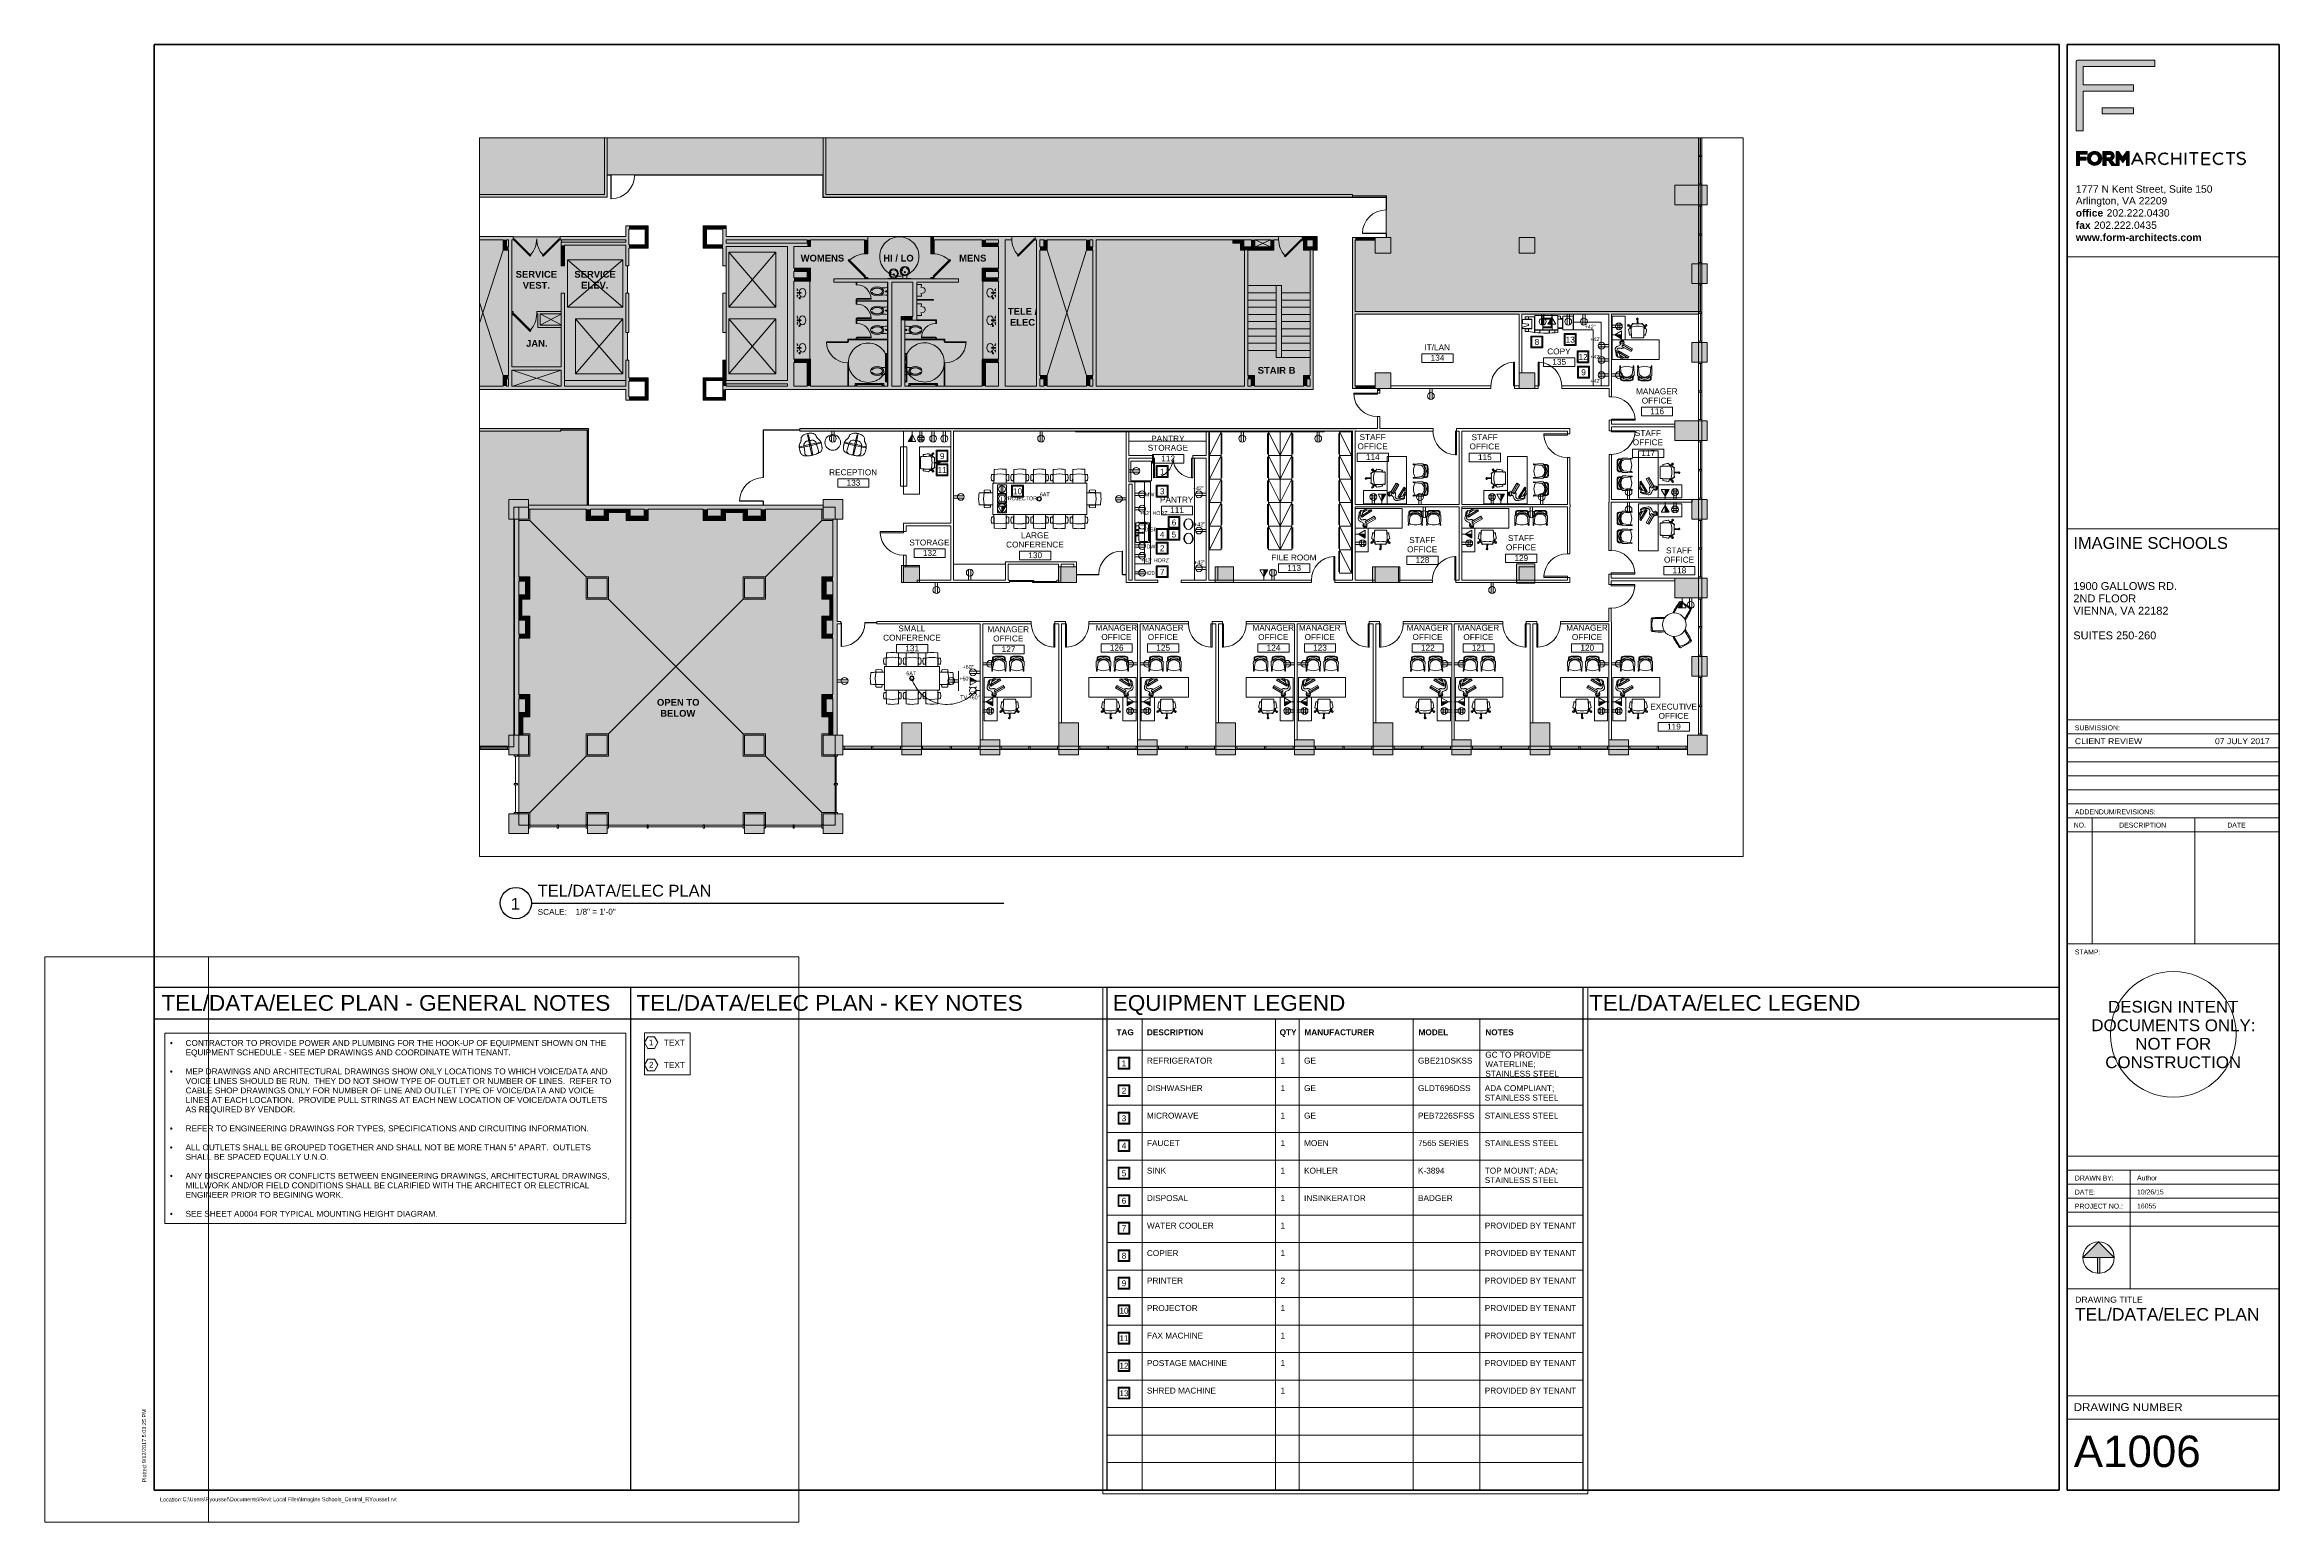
# Paper-space layout 'Layout1' of a CAD drawing. Header units: inches. Extents: x 0 to 35.6, y 0 to 23.5.
# The model-space entities are those that its viewports show. They can reach past a viewport. Long polylines and large blocks are cut down to what shows.
import ezdxf

# ---------------------------------------------------------------- set-up
doc = ezdxf.new("R2010")
doc.units = ezdxf.units.IN
doc.header["$MEASUREMENT"] = 0
for name, pattern in [('Dash', [0.25, 0.125, -0.125]), ('Hidden 1_8_', [0.1875, 0.125, -0.0625]), ('IMPORT-HIDDEN _3_', [0.1875, 0.125, -0.0625]), ('IMPORT-HIDDEN2 _3_', [0.09375, 0.0625, -0.03125]), ('Overhead', [0.15625, 0.09375, -0.0625])]:
    doc.linetypes.add(name, pattern=pattern)
for name, color, linetype, lineweight in [('1900 Gallows 2nd Floor_For Revit_dwg', 8, 'Continuous', 9), ('A-ANNO-NOTE', 131, 'Continuous', 20), ('A-AREA-IDEN', 2, 'Continuous', 20), ('A-Area-Iden-Name', 7, 'Continuous', 9), ('A-Cols-Bldg', 7, 'Continuous', 9), ('A-DETL-GENF', 92, 'Continuous', 9), ('A-DETL-HDLN', 90, 'Hidden 1_8_', 9), ('A-DETL-MEDM', 33, 'Continuous', 9), ('A-DETL-THIN', 151, 'Continuous', 9), ('A-DOOR', 31, 'Continuous', 13), ('A-DOOR-FRAM', 31, 'Continuous', 9), ('A-Flor-Case-Exst', 7, 'Continuous', 9), ('A-Flor-Pfix-Exst', 7, 'Continuous', 9), ('A-Glaz-Exst', 7, 'Continuous', 9), ('A-WALL', 113, 'Continuous', 50), ('A-Wall-Bldg', 7, 'Continuous', 9), ('A-Wall-Exst', 7, 'Continuous', 9), ('A-WALL-PATT', 111, 'Continuous', 13), ('E-COMM-IDEN', 2, 'Continuous', 9), ('E-ELEC-FIXT-IDEN', 2, 'Continuous', 9), ('G-ANNO-TEXT', 231, 'Continuous', 9), ('G-ANNO-TTLB', 6, 'Continuous', 9), ('G-ANNO-TTLB-MEDM', 33, 'Continuous', 20), ('G-ANNO-TTLB-THIN', 151, 'Continuous', 9), ('G-ANNO-TTLB-WIDE', 214, 'Continuous', 50), ('HIDDEN', 7, 'IMPORT-HIDDEN _3_', 9), ('I-FURN', 30, 'Continuous', 9), ('I-FURN-HDLN', 30, 'Continuous', 9), ('I-WALL', 2, 'Continuous', 13), ('P-SANR-FIXT', 6, 'Continuous', 9), ('PE0', 7, 'Continuous', 9), ('PE1', 7, 'Continuous', 9), ('PE2', 7, 'Continuous', 9), ('Q-CASE', 31, 'Continuous', 9), ('Q-SPCQ', 91, 'Continuous', 9)]:
    doc.layers.add(name, color=color, linetype=linetype, lineweight=lineweight)
doc.layers.add('G-ANNO-NPLT', color=191, linetype='Continuous', plot=False)
doc.styles.add('Arial', font='arial.ttf', dxfattribs={"height": 9})
doc.styles.add('Arial_1', font='arial.ttf', dxfattribs={"height": 0.09375})
doc.styles.add('Arial_10', font='arial.ttf', dxfattribs={"height": 0.199219})
doc.styles.add('Arial_11', font='arial.ttf', dxfattribs={"height": 0.1875})
doc.styles.add('Arial_12', font='arial.ttf', dxfattribs={"height": 0.125})
doc.styles.add('Arial_13', font='arial.ttf', dxfattribs={"width": 1.025, "height": 0.25})
doc.styles.add('Arial_2', font='arial.ttf', dxfattribs={"width": 0.85, "height": 6})
doc.styles.add('Arial_3', font='arial.ttf', dxfattribs={"height": 0.078125})
doc.styles.add('Arial_4', font='arial.ttf', dxfattribs={"width": 1.05, "height": 0.09375})
doc.styles.add('Arial_5', font='arial.ttf', dxfattribs={"width": 1.025, "height": 0.1875})
doc.styles.add('Arial_6', font='arial.ttf', dxfattribs={"width": 1.05, "height": 0.125})
doc.styles.add('Arial_7', font='arial.ttf', dxfattribs={"height": 0.0625})
doc.styles.add('Arial_8', font='arial.ttf', dxfattribs={"height": 0.117188})
doc.styles.add('Arial_9', font='arial.ttf', dxfattribs={"height": 0.5})
doc.styles.add('Arial_B', font='arialbd.ttf', dxfattribs={"height": 10.31746})
doc.styles.add('Arial_B_1', font='arialbd.ttf', dxfattribs={"height": 9})
doc.styles.add('Arial_B_2', font='arialbd.ttf', dxfattribs={"height": 0.117188})
doc.styles.add('Tahoma', font='tahoma.ttf', dxfattribs={"height": 6})

# ---------------------------------------------------------------- blocks, each defined once
blk = doc.blocks.new('FORM D 24 x 36 - Typical Sheet-1508529-TEL_DATA_ELEC PLAN')
at = {"layer": 'A-ANNO-NOTE', "lineweight": 9}
h = blk.add_hatch(color=256, dxfattribs=at)
h.paths.add_polyline_path([(33.235, 22.412), (32.735, 22.412), (32.735, 22.511), (33.235, 22.511)], flags=0)
edge = h.paths.add_edge_path(flags=0)
edge.add_line((33.57, 23.268), (33.57, 23.167))
edge.add_line((33.57, 23.167), (32.43, 23.167))
edge.add_line((32.43, 23.167), (32.43, 22.874))
edge.add_line((32.43, 22.874), (33.235, 22.874))
edge.add_line((33.235, 22.874), (33.235, 22.775))
edge.add_line((33.235, 22.775), (32.43, 22.775))
edge.add_line((32.43, 22.775), (32.43, 22.14))
edge.add_line((32.43, 22.14), (32.32, 22.14))
edge.add_line((32.32, 22.14), (32.32, 23.244))
edge.add_arc((32.344, 23.244), 0.0239, 90, 180, ccw=False)
edge.add_line((32.344, 23.268), (33.57, 23.268))
for points in [[(32.375, 21.678), (32.375, 21.592), (32.327, 21.592), (32.327, 21.814), (32.494, 21.814), (32.494, 21.771), (32.375, 21.771), (32.375, 21.721), (32.481, 21.721), (32.481, 21.678)], [(33.06, 21.721), (33.127, 21.813), (33.166, 21.813), (33.166, 21.592), (33.121, 21.592), (33.121, 21.714), (33.061, 21.641), (33.002, 21.714), (33.002, 21.592), (32.957, 21.592), (32.957, 21.813), (32.995, 21.813)]]:
    blk.add_hatch(color=256, dxfattribs=at).paths.add_polyline_path(points, flags=0)
h = blk.add_hatch(color=256, dxfattribs=at)
edge = h.paths.add_edge_path(flags=0)
edge.add_arc((32.613, 21.704), 0.0705, 180, 360)
edge.add_arc((32.613, 21.704), 0.0705, 0, 180)
edge = h.paths.add_edge_path(flags=0)
edge.add_arc((32.613, 21.704), 0.114, 0, 180)
edge.add_arc((32.613, 21.704), 0.114, 180, 360)
h = blk.add_hatch(color=256, dxfattribs=at)
edge = h.paths.add_edge_path(flags=0)
edge.add_arc((32.854, 21.74), 0.0259, 270, 450)
edge.add_line((32.854, 21.766), (32.795, 21.766))
edge.add_line((32.795, 21.766), (32.795, 21.714))
edge.add_line((32.795, 21.714), (32.854, 21.714))
edge = h.paths.add_edge_path(flags=0)
edge.add_arc((32.852, 21.742), 0.0742, -63.8252, 74.0243, ccw=False)
edge.add_line((32.884, 21.675), (32.951, 21.592))
edge.add_line((32.951, 21.592), (32.889, 21.592))
edge.add_line((32.889, 21.592), (32.835, 21.67))
edge.add_line((32.835, 21.67), (32.795, 21.67))
edge.add_line((32.795, 21.67), (32.795, 21.592))
edge.add_line((32.795, 21.592), (32.746, 21.592))
edge.add_line((32.746, 21.592), (32.746, 21.813))
edge.add_line((32.746, 21.813), (32.872, 21.813))
at = {"layer": 'G-ANNO-TTLB'}
h = blk.add_hatch(color=256, dxfattribs=at)
edge = h.paths.add_edge_path(flags=0)
edge.add_line((32.677, 4.463), (32.927, 4.213))
edge.add_line((32.927, 4.213), (32.697, 4.213))
edge.add_line((32.697, 4.213), (32.697, 3.964))
edge.add_arc((32.677, 4.213), 0.25, 265.5358, 274.4642, ccw=False)
edge.add_line((32.658, 3.964), (32.658, 4.213))
edge.add_line((32.658, 4.213), (32.427, 4.213))
edge.add_line((32.427, 4.213), (32.677, 4.463))
at = {"layer": 'A-ANNO-NOTE'}
for p, q in [((32.427, 4.213), (32.677, 4.463)), ((32.677, 4.463), (32.427, 4.213)), ((32.927, 4.213), (32.677, 4.463)), ((32.927, 4.213), (32.677, 4.463)), ((32.927, 4.213), (32.427, 4.213)), ((32.427, 4.213), (32.658, 4.213)), ((32.658, 4.213), (32.658, 3.964)), ((32.658, 4.213), (32.658, 3.964)), ((32.697, 4.213), (32.697, 3.964)), ((32.697, 3.964), (32.697, 4.213)), ((32.697, 4.213), (32.927, 4.213))]:
    blk.add_line(p, q, dxfattribs=at)
blk.add_circle((32.677, 4.213), 0.25, dxfattribs=at)
blk.add_arc((32.677, 4.213), 0.25, 265.5358, 274.4642, dxfattribs=at)
blk.add_arc((32.677, 4.213), 0.25, 265.5358, 274.4642, dxfattribs=at)
at = {"layer": 'G-ANNO-TTLB'}
for p, q in [((32.32, 23.244), (32.32, 22.14)), ((33.57, 23.268), (32.344, 23.268)), ((32.43, 22.874), (32.43, 23.167)), ((32.43, 23.167), (33.57, 23.167)), ((33.57, 23.167), (33.57, 23.268)), ((33.235, 22.874), (32.43, 22.874)), ((32.43, 22.14), (32.43, 22.775)), ((32.43, 22.775), (33.235, 22.775)), ((33.235, 22.775), (33.235, 22.874)), ((33.235, 22.511), (32.735, 22.511)), ((32.735, 22.511), (32.735, 22.412)), ((32.735, 22.412), (33.235, 22.412)), ((33.235, 22.412), (33.235, 22.511)), ((32.32, 22.14), (32.43, 22.14)), ((32.494, 21.814), (32.327, 21.814)), ((32.327, 21.814), (32.327, 21.592)), ((32.375, 21.721), (32.375, 21.771)), ((32.375, 21.771), (32.494, 21.771)), ((32.481, 21.721), (32.375, 21.721)), ((32.481, 21.678), (32.481, 21.721)), ((32.494, 21.771), (32.494, 21.814)), ((32.872, 21.813), (32.746, 21.813)), ((32.746, 21.813), (32.746, 21.592)), ((32.795, 21.714), (32.795, 21.766)), ((32.795, 21.766), (32.854, 21.766)), ((32.854, 21.714), (32.795, 21.714)), ((32.995, 21.813), (32.957, 21.813)), ((32.957, 21.813), (32.957, 21.592)), ((33.06, 21.721), (32.995, 21.813)), ((33.002, 21.592), (33.002, 21.714)), ((33.002, 21.714), (33.061, 21.641)), ((33.127, 21.813), (33.06, 21.721)), ((33.061, 21.641), (33.121, 21.714)), ((33.121, 21.714), (33.121, 21.592)), ((33.166, 21.813), (33.127, 21.813)), ((33.166, 21.592), (33.166, 21.813)), ((32.327, 21.592), (32.375, 21.592)), ((32.375, 21.678), (32.481, 21.678)), ((32.375, 21.592), (32.375, 21.678)), ((32.746, 21.592), (32.795, 21.592)), ((32.795, 21.592), (32.795, 21.67)), ((32.795, 21.67), (32.835, 21.67)), ((32.835, 21.67), (32.889, 21.592)), ((32.951, 21.592), (32.884, 21.675)), ((32.889, 21.592), (32.951, 21.592)), ((32.957, 21.592), (33.002, 21.592)), ((33.121, 21.592), (33.166, 21.592))]:
    blk.add_line(p, q, dxfattribs=at)
at = {"layer": 'G-ANNO-TTLB', "lineweight": 70}
for p, q in [((33.289, 21.79), (33.204, 21.608)), ((33.289, 21.79), (33.38, 21.609)), ((33.44, 21.79), (33.524, 21.79)), ((33.44, 21.609), (33.44, 21.79)), ((33.44, 21.69), (33.516, 21.69)), ((33.516, 21.69), (33.575, 21.609)), ((33.849, 21.79), (33.849, 21.609)), ((33.849, 21.705), (33.982, 21.705)), ((33.982, 21.79), (33.982, 21.609)), ((34.061, 21.79), (34.061, 21.609)), ((34.263, 21.79), (34.124, 21.79)), ((34.193, 21.79), (34.193, 21.609)), ((34.326, 21.79), (34.45, 21.79)), ((34.326, 21.79), (34.326, 21.609)), ((34.326, 21.705), (34.438, 21.705)), ((34.845, 21.79), (34.706, 21.79)), ((34.775, 21.79), (34.775, 21.609)), ((33.35, 21.668), (33.232, 21.668)), ((34.326, 21.609), (34.45, 21.609))]:
    blk.add_line(p, q, dxfattribs=at)
at = {"layer": 'G-ANNO-TTLB', "lineweight": 30}
for p, q in [((1.74, 8.514), (32.052, 8.514)), ((9.318, 8.514), (9.318, 0.514)), ((16.896, 8.514), (16.896, 0.514)), ((24.474, 8.514), (24.474, 0.514)), ((1.74, 8.014), (32.052, 8.014)), ((24.474, 0.514), (32.052, 0.514))]:
    blk.add_line(p, q, dxfattribs=at)
at = {"layer": 'G-ANNO-TTLB'}
for centre, radius, start, end in [((32.344, 23.244), 0.0239, 90, 180), ((32.613, 21.704), 0.114, 0, 180), ((32.613, 21.704), 0.114, 180, 0), ((32.613, 21.704), 0.0705, 0, 180), ((32.613, 21.704), 0.0705, 180, 0), ((32.854, 21.74), 0.0259, 270, 90), ((32.852, 21.742), 0.0742, 296.1748, 74.0243)]:
    blk.add_arc(centre, radius, start, end, dxfattribs=at)
at = {"layer": 'G-ANNO-TTLB', "lineweight": 70}
for centre, radius, start, end in [((33.524, 21.74), 0.0501, 261.4304, 90), ((33.724, 21.699), 0.0905, 90, 270), ((33.724, 21.699), 0.0905, 51.4628, 90), ((34.596, 21.699), 0.0905, 90, 270), ((34.596, 21.699), 0.0905, 51.4628, 90), ((34.948, 21.703), 0.0959, 55.5053, 88.7721), ((33.724, 21.691), 0.0819, 270, 318), ((34.596, 21.691), 0.0819, 270, 318), ((34.952, 21.703), 0.0959, 226.4492, 268.7721)]:
    blk.add_arc(centre, radius, start, end, dxfattribs=at)
for points in [[(34.95, 21.799), (34.897, 21.805), (34.844, 21.738), (34.942, 21.705)], [(34.95, 21.607), (35.007, 21.61), (35.05, 21.69), (34.942, 21.705)]]:
    blk.add_open_spline(points, degree=3, dxfattribs=at)
at = {"layer": 'G-ANNO-TTLB-MEDM'}
for p, q in [((32.177, 20.139), (35.552, 20.139)), ((32.177, 15.81), (35.552, 15.81)), ((32.177, 12.769), (35.552, 12.769)), ((32.177, 12.547), (35.552, 12.547)), ((32.177, 12.324), (35.552, 12.324)), ((32.177, 12.101), (35.552, 12.101)), ((32.177, 11.878), (35.552, 11.878)), ((32.177, 11.655), (35.552, 11.655)), ((32.177, 11.432), (35.552, 11.432)), ((32.177, 11.209), (35.552, 11.209)), ((32.177, 10.986), (35.552, 10.986)), ((35.552, 9.203), (32.177, 9.203)), ((35.552, 2.014), (32.177, 2.014)), ((35.552, 1.639), (32.177, 1.639))]:
    blk.add_line(p, q, dxfattribs=at)
at = {"layer": 'G-ANNO-TTLB-THIN'}
for p, q in [((32.576, 9.203), (32.576, 11.209)), ((34.206, 9.203), (34.206, 11.209)), ((32.177, 5.828), (35.552, 5.828)), ((32.177, 5.605), (35.552, 5.605)), ((32.177, 5.382), (35.552, 5.382)), ((33.177, 5.605), (33.177, 3.713)), ((32.177, 5.159), (35.552, 5.159)), ((32.177, 4.936), (35.552, 4.936)), ((32.177, 4.713), (35.552, 4.713)), ((32.177, 3.713), (35.552, 3.713))]:
    blk.add_line(p, q, dxfattribs=at)
blk.add_circle((33.865, 7.765), 1, dxfattribs=at)
at = {"layer": 'G-ANNO-TTLB-WIDE'}
for p, q in [((32.052, 23.514), (1.74, 23.514)), ((1.74, 23.514), (1.74, 0.514)), ((32.052, 0.514), (32.052, 23.514)), ((32.177, 23.514), (32.177, 0.514)), ((32.177, 23.514), (35.552, 23.514)), ((35.552, 23.514), (35.552, 0.514)), ((1.74, 0.514), (32.052, 0.514)), ((32.177, 0.514), (35.552, 0.514))]:
    blk.add_line(p, q, dxfattribs=at)
blk.add_circle((32.613, 21.704), 0.0705, dxfattribs=at)
at = {"layer": 'G-ANNO-TTLB', "attachment_point": 1}
for s, insert, char_height, width, style in [('Arlington, VA 22209', (32.314, 21.088), 0.11719, 1.81169, 'Arial_8'), ('1777 N Kent Street, Suite 150', (32.314, 21.275), 0.11719, 2.70806, 'Arial_8'), ('fax ', (32.314, 20.7), 0.1172, 0.35034, 'Arial_B_2'), ('office', (32.314, 20.895), 0.1172, 0.53972, 'Arial_B_2'), ('202.222.0435', (32.603, 20.7), 0.11719, 1.24988, 'Arial_8'), (' 202.222.0430', (32.76, 20.895), 0.11719, 1.30669, 'Arial_8'), ('www.form-architects.com', (32.314, 20.505), 0.11719, 2.48712, 'Arial_B_2'), ('SUBMISSION:', (32.3, 12.682), 0.07812, 0.89006, 'Arial_3'), ('NO.', (32.282, 11.134), 0.0781, 0.23988, 'Arial_3'), ('ADDENDUM/REVISIONS:', (32.3, 11.344), 0.07812, 1.60022, 'Arial_3'), ('DESCRIPTION', (33.006, 11.134), 0.07812, 0.92794, 'Arial_3'), ('DATE', (34.725, 11.134), 0.0781, 0.36297, 'Arial_3'), ('STAMP:', (32.3, 9.115), 0.0781, 0.505, 'Arial_3'), ('DESIGN INTENT', (32.828, 8.298), 0.1875, 2.52342, 'Arial_5'), ('DOCUMENTS ONLY:', (32.562, 8.003), 0.1875, 3.17045, 'Arial_5'), ('NOT FOR', (33.261, 7.709), 0.1875, 1.47523, 'Arial_5'), ('CONSTRUCTION', (32.783, 7.415), 0.1875, 2.63665, 'Arial_5'), ('DRAWN BY:', (32.3, 5.517), 0.0781, 0.77328, 'Arial_3'), ('DATE:', (32.3, 5.294), 0.0781, 0.40084, 'Arial_3'), ('PROJECT NO.:', (32.3, 5.071), 0.07812, 0.95003, 'Arial_3'), ('DRAWING TITLE', (32.304, 3.59), 0.09375, 1.32231, 'Arial_4'), ('DRAWING NUMBER', (32.282, 1.896), 0.125, 2.10112, 'Arial_6'), ('Location:', (1.834, 0.394), 0.0625, 0.43241, 'Arial_7')]:
    blk.add_mtext(s, dxfattribs=dict(at, insert=insert, char_height=char_height, width=width, style=style))
at = {"layer": 'G-ANNO-TTLB', "insert": (1.554, 0.636), "char_height": 0.0625, "width": 0.36297, "attachment_point": 1, "rotation": 90, "style": 'Arial_7'}
blk.add_mtext('Plotted:', dxfattribs=at)
blk = doc.blocks.new('Viewport - Default-43798-TEL_DATA_ELEC PLAN')
at = {"layer": 'G-ANNO-TTLB', "lineweight": 30}
blk.add_circle((-0.25, 0), 0.25, dxfattribs=at)
at = {"layer": 'G-ANNO-TTLB', "insert": (0.097, -0.092), "char_height": 0.0937, "width": 0.57128, "attachment_point": 1, "style": 'Arial_1'}
blk.add_mtext('SCALE:', dxfattribs=at)
blk = doc.blocks.new('Single-Glass - No Frame - 36_ x 96_-1520974-New Construction - Tel_Data_Elec Plan')
at = {"layer": 'A-DOOR', "color": 250, "lineweight": 20}
for p, q in [((17.5, -0.25), (17.5, -36.313)), ((18, -0.25), (17.5, -0.25)), ((18, -0.25), (18, -36.313)), ((18, -36.313), (17.5, -36.313))]:
    blk.add_line(p, q, dxfattribs=at)
at = {"layer": 'A-DOOR', "lineweight": 9}
blk.add_arc((18, -0.25), 36.067, 180, 269.2057, dxfattribs=at)
blk = doc.blocks.new('Single-Glass - No Frame - 36_ x 96_-1522735-New Construction - Tel_Data_Elec Plan')
at = {"layer": 'A-DOOR', "color": 250, "lineweight": 20}
for p, q in [((17.5, 0.25), (17.5, 36.313)), ((18, 36.313), (17.5, 36.313)), ((18, 0.25), (18, 36.313)), ((18, 0.25), (17.5, 0.25))]:
    blk.add_line(p, q, dxfattribs=at)
at = {"layer": 'A-DOOR', "lineweight": 9}
blk.add_arc((18, 0.25), 36.067, 90.7943, 180, dxfattribs=at)
blk = doc.blocks.new('Conf Table - Rect - Seats 12 - 12 x 4-531596-New Construction - Tel_Data_Elec Plan')
at = {"layer": 'I-FURN'}
for p, q in [((-59.675, 45.725), (-62.759, 45.482)), ((-56.694, 45.509), (-59.675, 45.725)), ((-51.793, 45.076), (-56.694, 45.509)), ((-29.593, 45.684), (-32.676, 45.441)), ((-26.611, 45.468), (-29.593, 45.684)), ((0.49, 45.643), (-2.593, 45.4)), ((3.472, 45.428), (0.49, 45.643)), ((30.578, 45.684), (27.495, 45.441)), ((33.56, 45.468), (30.578, 45.684)), ((60.666, 45.643), (57.583, 45.4)), ((63.647, 45.428), (60.666, 45.643)), ((-66.228, 45.196), (-68.349, 45.115)), ((-62.759, 45.482), (-66.228, 45.196)), ((-36.145, 45.155), (-38.266, 45.074)), ((-32.676, 45.441), (-36.145, 45.155)), ((-21.71, 45.035), (-26.611, 45.468)), ((-2.593, 45.4), (-6.063, 45.114)), ((8.373, 44.994), (3.472, 45.428)), ((24.025, 45.155), (21.905, 45.074)), ((27.495, 45.441), (24.025, 45.155)), ((38.461, 45.035), (33.56, 45.468)), ((57.583, 45.4), (54.113, 45.114)), ((68.549, 44.994), (63.647, 45.428)), ((-68.678, 45.086), (-68.741, 44.21)), ((-68.349, 45.115), (-68.678, 45.086)), ((-50.585, 45.028), (-51.793, 45.076)), ((-50.553, 44.901), (-50.585, 45.028)), ((-50.549, 44.618), (-50.553, 44.901)), ((-38.595, 45.045), (-38.658, 44.17)), ((-38.266, 45.074), (-38.595, 45.045)), ((-20.502, 44.987), (-21.71, 45.035)), ((-20.47, 44.86), (-20.502, 44.987)), ((-20.466, 44.577), (-20.47, 44.86)), ((-8.513, 45.004), (-8.576, 44.129)), ((-8.183, 45.033), (-8.513, 45.004)), ((-6.063, 45.114), (-8.183, 45.033)), ((9.58, 44.946), (8.373, 44.994)), ((9.612, 44.819), (9.58, 44.946)), ((9.616, 44.536), (9.612, 44.819)), ((21.575, 45.045), (21.512, 44.17)), ((21.905, 45.074), (21.575, 45.045)), ((39.668, 44.987), (38.461, 45.035)), ((39.7, 44.86), (39.668, 44.987)), ((39.704, 44.577), (39.7, 44.86)), ((51.663, 45.004), (51.6, 44.129)), ((51.993, 45.033), (51.663, 45.004)), ((54.113, 45.114), (51.993, 45.033)), ((69.756, 44.946), (68.549, 44.994)), ((69.788, 44.819), (69.756, 44.946)), ((69.792, 44.536), (69.788, 44.819)), ((-50.549, 43.216), (-50.549, 44.618)), ((-20.466, 43.175), (-20.466, 44.577)), ((9.616, 43.134), (9.616, 44.536)), ((39.704, 43.175), (39.704, 44.577)), ((69.792, 43.134), (69.792, 44.536)), ((-68.741, 44.21), (-68.766, 43.163)), ((-38.658, 44.17), (-38.684, 43.122)), ((-8.576, 44.129), (-8.601, 43.082)), ((21.512, 44.17), (21.487, 43.122)), ((51.6, 44.129), (51.575, 43.082)), ((-68.766, 43.163), (-68.817, 42.03)), ((-50.498, 42.103), (-50.549, 43.216)), ((-38.684, 43.122), (-38.734, 41.989)), ((-20.415, 42.062), (-20.466, 43.175)), ((-8.601, 43.082), (-8.651, 41.948)), ((9.668, 42.022), (9.616, 43.134)), ((21.487, 43.122), (21.437, 41.989)), ((39.756, 42.062), (39.704, 43.175)), ((51.575, 43.082), (51.525, 41.948)), ((69.844, 42.022), (69.792, 43.134)), ((-68.817, 42.03), (-68.848, 41.545)), ((-50.464, 41.585), (-50.498, 42.103)), ((-38.734, 41.989), (-38.766, 41.504)), ((-20.381, 41.544), (-20.415, 42.062)), ((9.701, 41.503), (9.668, 42.022)), ((21.437, 41.989), (21.405, 41.504)), ((39.789, 41.544), (39.756, 42.062)), ((69.877, 41.503), (69.844, 42.022)), ((-8.651, 41.948), (-8.683, 41.463)), ((51.525, 41.948), (51.493, 41.463)), ((-68.848, 41.545), (-68.855, 40.847)), ((-50.451, 40.92), (-50.464, 41.585)), ((-38.766, 41.504), (-38.772, 40.807)), ((-20.369, 40.879), (-20.381, 41.544)), ((-8.683, 41.463), (-8.69, 40.766)), ((9.714, 40.838), (9.701, 41.503)), ((21.405, 41.504), (21.398, 40.807)), ((39.802, 40.879), (39.789, 41.544)), ((51.493, 41.463), (51.486, 40.766)), ((69.89, 40.838), (69.877, 41.503)), ((-50.415, 39.143), (-50.451, 40.92)), ((-68.855, 40.847), (-68.912, 38.466)), ((-38.772, 40.807), (-38.829, 38.425)), ((-20.333, 39.102), (-20.369, 40.879)), ((-8.69, 40.766), (-8.746, 38.384)), ((9.75, 39.061), (9.714, 40.838)), ((21.398, 40.807), (21.342, 38.425)), ((39.838, 39.102), (39.802, 40.879)), ((51.486, 40.766), (51.43, 38.384)), ((69.926, 39.061), (69.89, 40.838)), ((-50.42, 37.493), (-50.415, 39.143)), ((-20.338, 37.452), (-20.333, 39.102)), ((9.745, 37.411), (9.75, 39.061)), ((39.833, 37.452), (39.838, 39.102)), ((69.921, 37.411), (69.926, 39.061)), ((-68.912, 38.466), (-68.899, 37.231)), ((-38.829, 38.425), (-38.816, 37.19)), ((21.342, 38.425), (21.355, 37.19)), ((-8.746, 38.384), (-8.733, 37.149)), ((51.43, 38.384), (51.443, 37.149)), ((-50.455, 37.161), (-50.42, 37.493)), ((-20.372, 37.12), (-20.338, 37.452)), ((9.711, 37.079), (9.745, 37.411)), ((39.798, 37.12), (39.833, 37.452)), ((69.886, 37.079), (69.921, 37.411)), ((-72.667, 36.973), (-72.485, 37.047)), ((-72.485, 37.047), (-70.985, 37.177)), ((-70.985, 37.177), (-70.186, 37.201)), ((-70.186, 37.201), (-69.786, 37.204)), ((-69.786, 37.204), (-69.589, 37.176)), ((-69.589, 37.176), (-69.414, 37.079)), ((-69.414, 37.079), (-69.292, 36.91)), ((-69.059, 36.729), (-68.968, 37.036)), ((-68.899, 37.231), (-68.828, 37.125)), ((-68.828, 37.125), (-68.603, 37.158)), ((-50.737, 37.158), (-50.455, 37.161)), ((-50.695, 37.146), (-50.428, 37.088)), ((-50.428, 37.088), (-50.331, 36.795)), ((-49.978, 37.083), (-50.101, 36.913)), ((-49.803, 37.179), (-49.978, 37.083)), ((-49.606, 37.208), (-49.803, 37.179)), ((-49.206, 37.204), (-49.606, 37.208)), ((-48.407, 37.181), (-49.206, 37.204)), ((-46.907, 37.05), (-48.407, 37.181)), ((-46.726, 36.977), (-46.907, 37.05)), ((-46.571, 36.852), (-46.726, 36.977)), ((-42.584, 36.932), (-42.403, 37.006)), ((-42.403, 37.006), (-40.902, 37.137)), ((-40.902, 37.137), (-40.103, 37.16)), ((-40.103, 37.16), (-39.703, 37.163)), ((-39.703, 37.163), (-39.506, 37.135)), ((-39.506, 37.135), (-39.332, 37.039)), ((-39.332, 37.039), (-39.209, 36.869)), ((-38.976, 36.688), (-38.885, 36.995)), ((-38.816, 37.19), (-38.745, 37.084)), ((-38.745, 37.084), (-38.521, 37.118)), ((-20.655, 37.118), (-20.372, 37.12)), ((-20.612, 37.105), (-20.346, 37.047)), ((-20.346, 37.047), (-20.248, 36.754)), ((-19.895, 37.042), (-20.018, 36.872)), ((-19.721, 37.139), (-19.895, 37.042)), ((-19.524, 37.167), (-19.721, 37.139)), ((-19.123, 37.163), (-19.524, 37.167)), ((-18.324, 37.14), (-19.123, 37.163)), ((-16.824, 37.009), (-18.324, 37.14)), ((-16.643, 36.936), (-16.824, 37.009)), ((-12.32, 36.965), (-10.82, 37.096)), ((-10.82, 37.096), (-10.021, 37.119)), ((-10.021, 37.119), (-9.621, 37.123)), ((-9.621, 37.123), (-9.424, 37.094)), ((-9.424, 37.094), (-9.249, 36.998)), ((-9.249, 36.998), (-9.126, 36.828)), ((-8.733, 37.149), (-8.662, 37.043)), ((-8.662, 37.043), (-8.438, 37.077)), ((9.428, 37.077), (9.711, 37.079)), ((9.471, 37.064), (9.737, 37.006)), ((9.737, 37.006), (9.835, 36.713)), ((10.188, 37.001), (10.065, 36.831)), ((10.362, 37.098), (10.188, 37.001)), ((10.559, 37.126), (10.362, 37.098)), ((10.959, 37.122), (10.559, 37.126)), ((11.758, 37.099), (10.959, 37.122)), ((13.259, 36.968), (11.758, 37.099)), ((17.587, 36.932), (17.768, 37.006)), ((17.768, 37.006), (19.268, 37.137)), ((19.268, 37.137), (20.067, 37.16)), ((20.067, 37.16), (20.467, 37.163)), ((20.467, 37.163), (20.664, 37.135)), ((20.664, 37.135), (20.839, 37.039)), ((20.839, 37.039), (20.962, 36.869)), ((21.194, 36.688), (21.286, 36.995)), ((21.355, 37.19), (21.425, 37.084)), ((21.425, 37.084), (21.65, 37.118)), ((39.516, 37.118), (39.798, 37.12)), ((39.559, 37.105), (39.825, 37.047)), ((39.825, 37.047), (39.923, 36.754)), ((40.275, 37.042), (40.153, 36.872)), ((40.45, 37.139), (40.275, 37.042)), ((40.647, 37.167), (40.45, 37.139)), ((41.047, 37.163), (40.647, 37.167)), ((41.846, 37.14), (41.047, 37.163)), ((43.346, 37.009), (41.846, 37.14)), ((43.528, 36.936), (43.346, 37.009)), ((47.856, 36.965), (49.356, 37.096)), ((49.356, 37.096), (50.155, 37.119)), ((50.155, 37.119), (50.555, 37.123)), ((50.555, 37.123), (50.752, 37.094)), ((50.752, 37.094), (50.927, 36.998)), ((50.927, 36.998), (51.05, 36.828)), ((51.443, 37.149), (51.513, 37.043)), ((51.513, 37.043), (51.738, 37.077)), ((69.604, 37.077), (69.886, 37.079)), ((69.647, 37.064), (69.913, 37.006)), ((69.913, 37.006), (70.011, 36.713)), ((70.363, 37.001), (70.241, 36.831)), ((70.538, 37.098), (70.363, 37.001)), ((70.735, 37.126), (70.538, 37.098)), ((71.135, 37.122), (70.735, 37.126)), ((71.934, 37.099), (71.135, 37.122)), ((73.434, 36.968), (71.934, 37.099)), ((-72.985, 36.496), (-72.928, 36.687)), ((-72.928, 36.687), (-72.821, 36.848)), ((-72.821, 36.848), (-72.667, 36.973)), ((-69.292, 36.91), (-69.237, 36.695)), ((-69.237, 36.695), (-69.143, 32.5)), ((-69.059, 24), (-69.059, 36.729)), ((-50.331, 36.795), (-50.331, 31.534)), ((-50.155, 36.699), (-50.249, 32.503)), ((-50.101, 36.913), (-50.155, 36.699)), ((-46.464, 36.69), (-46.571, 36.852)), ((-46.407, 36.499), (-46.464, 36.69)), ((-42.903, 36.455), (-42.845, 36.646)), ((-42.845, 36.646), (-42.738, 36.807)), ((-42.738, 36.807), (-42.584, 36.932)), ((-39.209, 36.869), (-39.154, 36.655)), ((-39.154, 36.655), (-39.061, 32.459)), ((-38.976, 24), (-38.976, 36.688)), ((-20.248, 36.754), (-20.248, 31.493)), ((-20.072, 36.658), (-20.166, 32.463)), ((-20.018, 36.872), (-20.072, 36.658)), ((-16.489, 36.811), (-16.643, 36.936)), ((-16.382, 36.649), (-16.489, 36.811)), ((-16.324, 36.459), (-16.382, 36.649)), ((-12.762, 36.605), (-12.656, 36.766)), ((-12.656, 36.766), (-12.501, 36.891)), ((-12.501, 36.891), (-12.32, 36.965)), ((-9.126, 36.828), (-9.072, 36.614)), ((-8.894, 36.647), (-8.802, 36.954)), ((-8.894, 24), (-8.894, 36.647)), ((9.835, 36.713), (9.835, 31.452)), ((10.065, 36.831), (10.01, 36.617)), ((13.44, 36.895), (13.259, 36.968)), ((13.594, 36.77), (13.44, 36.895)), ((13.701, 36.608), (13.594, 36.77)), ((17.268, 36.455), (17.325, 36.646)), ((17.325, 36.646), (17.432, 36.807)), ((17.432, 36.807), (17.587, 36.932)), ((20.962, 36.869), (21.016, 36.655)), ((21.016, 36.655), (21.11, 32.459)), ((21.194, 24), (21.194, 36.688)), ((39.923, 36.754), (39.923, 31.493)), ((40.098, 36.658), (40.004, 32.463)), ((40.153, 36.872), (40.098, 36.658)), ((43.682, 36.811), (43.528, 36.936)), ((43.789, 36.649), (43.682, 36.811)), ((43.846, 36.459), (43.789, 36.649)), ((47.413, 36.605), (47.52, 36.766)), ((47.52, 36.766), (47.675, 36.891)), ((47.675, 36.891), (47.856, 36.965)), ((51.05, 36.828), (51.104, 36.614)), ((51.282, 36.647), (51.374, 36.954)), ((51.282, 23.959), (51.282, 36.647)), ((70.011, 36.713), (70.011, 31.452)), ((70.241, 36.831), (70.186, 36.617)), ((73.616, 36.895), (73.434, 36.968)), ((73.77, 36.77), (73.616, 36.895)), ((73.877, 36.608), (73.77, 36.77)), ((-73.236, 32.489), (-72.985, 36.496)), ((-46.156, 32.492), (-46.407, 36.499)), ((-43.153, 32.448), (-42.903, 36.455)), ((-16.073, 32.451), (-16.324, 36.459)), ((-13.071, 32.407), (-12.82, 36.414)), ((-12.82, 36.414), (-12.762, 36.605)), ((-9.072, 36.614), (-8.978, 32.418)), ((10.01, 36.617), (9.917, 32.422)), ((13.758, 36.418), (13.701, 36.608)), ((14.009, 32.41), (13.758, 36.418)), ((17.017, 32.448), (17.268, 36.455)), ((44.097, 32.451), (43.846, 36.459)), ((47.105, 32.407), (47.356, 36.414)), ((47.356, 36.414), (47.413, 36.605)), ((51.104, 36.614), (51.198, 32.418)), ((70.186, 36.617), (70.092, 32.422)), ((73.934, 36.418), (73.877, 36.608)), ((74.185, 32.41), (73.934, 36.418)), ((-72.984, 28.518), (-73.236, 32.489)), ((-69.143, 32.5), (-69.342, 28.197)), ((-50.249, 32.503), (-50.05, 28.2)), ((-46.408, 28.522), (-46.156, 32.492)), ((-42.902, 28.477), (-43.153, 32.448)), ((-39.061, 32.459), (-39.259, 28.156)), ((-20.166, 32.463), (-19.967, 28.16)), ((-16.325, 28.481), (-16.073, 32.451)), ((-12.819, 28.436), (-13.071, 32.407)), ((-8.978, 32.418), (-9.177, 28.115)), ((9.917, 32.422), (10.115, 28.119)), ((13.757, 28.44), (14.009, 32.41)), ((17.269, 28.477), (17.017, 32.448)), ((21.11, 32.459), (20.911, 28.156)), ((40.004, 32.463), (40.203, 28.16)), ((43.845, 28.481), (44.097, 32.451)), ((47.357, 28.436), (47.105, 32.407)), ((51.198, 32.418), (50.999, 28.115)), ((70.092, 32.422), (70.291, 28.119)), ((73.933, 28.44), (74.185, 32.41)), ((-50.331, 31.534), (-50.312, 24)), ((-20.248, 31.493), (-20.229, 24)), ((9.835, 31.452), (9.853, 24)), ((39.923, 31.493), (39.941, 24)), ((70.011, 31.452), (70.029, 23.959)), ((-72.924, 28.317), (-72.984, 28.518)), ((-46.468, 28.32), (-46.408, 28.522)), ((-42.842, 28.276), (-42.902, 28.477)), ((-16.385, 28.279), (-16.325, 28.481)), ((17.329, 28.276), (17.269, 28.477)), ((43.785, 28.279), (43.845, 28.481)), ((-72.809, 28.15), (-72.924, 28.317)), ((-72.636, 28.028), (-72.809, 28.15)), ((-69.342, 28.197), (-69.411, 27.956)), ((-50.05, 28.2), (-49.982, 27.959)), ((-46.757, 28.031), (-46.583, 28.153)), ((-46.583, 28.153), (-46.468, 28.32)), ((-42.727, 28.109), (-42.842, 28.276)), ((-42.553, 27.987), (-42.727, 28.109)), ((-39.259, 28.156), (-39.328, 27.915)), ((-19.967, 28.16), (-19.899, 27.918)), ((-16.674, 27.99), (-16.5, 28.112)), ((-16.5, 28.112), (-16.385, 28.279)), ((-12.759, 28.235), (-12.819, 28.436)), ((-12.644, 28.068), (-12.759, 28.235)), ((-9.177, 28.115), (-9.245, 27.874)), ((10.115, 28.119), (10.184, 27.878)), ((13.582, 28.072), (13.697, 28.238)), ((13.697, 28.238), (13.757, 28.44)), ((17.444, 28.109), (17.329, 28.276)), ((17.618, 27.987), (17.444, 28.109)), ((20.911, 28.156), (20.843, 27.915)), ((40.203, 28.16), (40.272, 27.918)), ((43.497, 27.99), (43.67, 28.112)), ((43.67, 28.112), (43.785, 28.279)), ((47.417, 28.235), (47.357, 28.436)), ((47.532, 28.068), (47.417, 28.235)), ((50.999, 28.115), (50.931, 27.874)), ((70.291, 28.119), (70.36, 27.878)), ((73.758, 28.072), (73.873, 28.238)), ((73.873, 28.238), (73.933, 28.44)), ((-72.435, 27.958), (-72.636, 28.028)), ((-72.018, 27.88), (-72.435, 27.958)), ((-71.179, 27.757), (-72.018, 27.88)), ((-70.36, 27.697), (-71.179, 27.757)), ((-69.56, 27.778), (-69.749, 27.701)), ((-69.411, 27.956), (-69.56, 27.778)), ((-49.982, 27.959), (-49.832, 27.782)), ((-49.832, 27.782), (-49.644, 27.704)), ((-49.032, 27.7), (-48.213, 27.761)), ((-48.213, 27.761), (-47.374, 27.884)), ((-47.374, 27.884), (-46.957, 27.962)), ((-46.957, 27.962), (-46.757, 28.031)), ((-42.353, 27.917), (-42.553, 27.987)), ((-41.936, 27.839), (-42.353, 27.917)), ((-41.097, 27.716), (-41.936, 27.839)), ((-39.478, 27.737), (-39.666, 27.66)), ((-39.328, 27.915), (-39.478, 27.737)), ((-19.899, 27.918), (-19.749, 27.741)), ((-19.749, 27.741), (-19.561, 27.663)), ((-18.13, 27.72), (-17.291, 27.843)), ((-17.291, 27.843), (-16.874, 27.921)), ((-16.874, 27.921), (-16.674, 27.99)), ((-12.47, 27.946), (-12.644, 28.068)), ((-12.27, 27.876), (-12.47, 27.946)), ((-11.853, 27.798), (-12.27, 27.876)), ((-11.014, 27.675), (-11.853, 27.798)), ((-9.245, 27.874), (-9.395, 27.696)), ((10.184, 27.878), (10.333, 27.7)), ((11.952, 27.679), (12.791, 27.802)), ((12.791, 27.802), (13.209, 27.88)), ((13.209, 27.88), (13.409, 27.95)), ((13.409, 27.95), (13.582, 28.072)), ((17.818, 27.917), (17.618, 27.987)), ((18.235, 27.839), (17.818, 27.917)), ((19.074, 27.716), (18.235, 27.839)), ((20.693, 27.737), (20.505, 27.66)), ((20.843, 27.915), (20.693, 27.737)), ((40.272, 27.918), (40.421, 27.741)), ((40.421, 27.741), (40.61, 27.663)), ((42.04, 27.72), (42.879, 27.843)), ((42.879, 27.843), (43.297, 27.921)), ((43.297, 27.921), (43.497, 27.99)), ((47.706, 27.946), (47.532, 28.068)), ((47.906, 27.876), (47.706, 27.946)), ((48.323, 27.798), (47.906, 27.876)), ((49.162, 27.675), (48.323, 27.798)), ((50.931, 27.874), (50.781, 27.696)), ((70.36, 27.878), (70.509, 27.7)), ((72.128, 27.679), (72.967, 27.802)), ((72.967, 27.802), (73.384, 27.88)), ((73.384, 27.88), (73.585, 27.95)), ((73.585, 27.95), (73.758, 28.072)), ((-69.952, 27.688), (-70.36, 27.697)), ((-69.749, 27.701), (-69.952, 27.688)), ((-49.644, 27.704), (-49.44, 27.691)), ((-49.44, 27.691), (-49.032, 27.7)), ((-40.277, 27.656), (-41.097, 27.716)), ((-39.87, 27.647), (-40.277, 27.656)), ((-39.666, 27.66), (-39.87, 27.647)), ((-19.561, 27.663), (-19.357, 27.65)), ((-19.357, 27.65), (-18.949, 27.659)), ((-18.949, 27.659), (-18.13, 27.72)), ((-10.195, 27.615), (-11.014, 27.675)), ((-9.787, 27.606), (-10.195, 27.615)), ((-9.583, 27.619), (-9.787, 27.606)), ((-9.395, 27.696), (-9.583, 27.619)), ((10.333, 27.7), (10.522, 27.623)), ((10.522, 27.623), (10.725, 27.61)), ((10.725, 27.61), (11.133, 27.618)), ((11.133, 27.618), (11.952, 27.679)), ((19.893, 27.656), (19.074, 27.716)), ((20.301, 27.647), (19.893, 27.656)), ((20.505, 27.66), (20.301, 27.647)), ((40.61, 27.663), (40.813, 27.65)), ((40.813, 27.65), (41.221, 27.659)), ((41.221, 27.659), (42.04, 27.72)), ((49.981, 27.615), (49.162, 27.675)), ((50.389, 27.606), (49.981, 27.615)), ((50.593, 27.619), (50.389, 27.606)), ((50.781, 27.696), (50.593, 27.619)), ((70.509, 27.7), (70.698, 27.623)), ((70.698, 27.623), (70.901, 27.61)), ((70.901, 27.61), (71.309, 27.618)), ((71.309, 27.618), (72.128, 27.679)), ((-72, 24), (-72, -24)), ((72, 24), (-72, 24)), ((72, -24), (72, 24)), ((-80.288, 13.519), (-84.295, 13.268)), ((-76.317, 13.267), (-80.288, 13.519)), ((76.317, 13.267), (80.288, 13.519)), ((80.288, 13.519), (84.295, 13.268)), ((-84.486, 13.211), (-84.647, 13.104)), ((-84.295, 13.268), (-84.486, 13.211)), ((-76.116, 13.207), (-76.317, 13.267)), ((-75.949, 13.092), (-76.116, 13.207)), ((75.949, 13.092), (76.116, 13.207)), ((76.116, 13.207), (76.317, 13.267)), ((84.295, 13.268), (84.486, 13.211)), ((84.486, 13.211), (84.647, 13.104)), ((-84.772, 12.95), (-84.846, 12.768)), ((-84.647, 13.104), (-84.772, 12.95)), ((-75.827, 12.919), (-75.949, 13.092)), ((-75.757, 12.718), (-75.827, 12.919)), ((75.757, 12.718), (75.827, 12.919)), ((75.827, 12.919), (75.949, 13.092)), ((84.647, 13.104), (84.772, 12.95)), ((84.772, 12.95), (84.846, 12.768)), ((-84.846, 12.768), (-84.976, 11.268)), ((-75.679, 12.301), (-75.757, 12.718)), ((75.679, 12.301), (75.757, 12.718)), ((84.846, 12.768), (84.976, 11.268)), ((-75.556, 11.462), (-75.679, 12.301)), ((75.556, 11.462), (75.679, 12.301)), ((-75.496, 10.643), (-75.556, 11.462)), ((75.496, 10.643), (75.556, 11.462)), ((-84.976, 11.268), (-85, 10.469)), ((84.976, 11.268), (85, 10.469)), ((-85, 10.469), (-85.003, 10.069)), ((-75.487, 10.235), (-75.496, 10.643)), ((75.487, 10.235), (75.496, 10.643)), ((85, 10.469), (85.003, 10.069)), ((-85.003, 10.069), (-84.975, 9.872)), ((-75.577, 9.843), (-75.5, 10.032)), ((-75.5, 10.032), (-75.487, 10.235)), ((75.5, 10.032), (75.487, 10.235)), ((75.577, 9.843), (75.5, 10.032)), ((85.003, 10.069), (84.975, 9.872)), ((-84.975, 9.872), (-84.878, 9.697)), ((-84.878, 9.697), (-84.709, 9.575)), ((-80.299, 9.426), (-75.996, 9.625)), ((-75.996, 9.625), (-75.755, 9.694)), ((-75.755, 9.694), (-75.577, 9.843)), ((75.755, 9.694), (75.577, 9.843)), ((75.996, 9.625), (75.755, 9.694)), ((80.299, 9.426), (75.996, 9.625)), ((84.878, 9.697), (84.709, 9.575)), ((84.975, 9.872), (84.878, 9.697)), ((-86.938, 9.26), (-88.715, 9.224)), ((-85.288, 9.255), (-86.938, 9.26)), ((-84.956, 9.22), (-85.288, 9.255)), ((-84.941, 8.981), (-84.883, 9.247)), ((-84.883, 9.247), (-84.59, 9.345)), ((-84.709, 9.575), (-84.495, 9.52)), ((-84.59, 9.345), (-79.329, 9.345)), ((-84.495, 9.52), (-80.299, 9.426)), ((-79.329, 9.345), (-72, 9.363)), ((79.329, 9.345), (72, 9.363)), ((84.59, 9.345), (79.329, 9.345)), ((84.495, 9.52), (80.299, 9.426)), ((84.709, 9.575), (84.495, 9.52)), ((84.883, 9.247), (84.59, 9.345)), ((84.941, 8.981), (84.883, 9.247)), ((84.956, 9.22), (85.288, 9.255)), ((85.288, 9.255), (86.938, 9.26)), ((86.938, 9.26), (88.715, 9.224)), ((-92.823, 9.09), (-92.871, 7.883)), ((-92.696, 9.122), (-92.823, 9.09)), ((-92.413, 9.126), (-92.696, 9.122)), ((-91.012, 9.126), (-92.413, 9.126)), ((-89.899, 9.177), (-91.012, 9.126)), ((-89.38, 9.211), (-89.899, 9.177)), ((-88.715, 9.224), (-89.38, 9.211)), ((-84.954, 8.938), (-84.956, 9.22)), ((84.954, 8.938), (84.956, 9.22)), ((88.715, 9.224), (89.38, 9.211)), ((89.38, 9.211), (89.899, 9.177)), ((89.899, 9.177), (91.012, 9.126)), ((91.012, 9.126), (92.413, 9.126)), ((92.413, 9.126), (92.696, 9.122)), ((92.696, 9.122), (92.823, 9.09)), ((92.823, 9.09), (92.871, 7.883)), ((-92.871, 7.883), (-93.305, 2.981)), ((92.871, 7.883), (93.305, 2.981)), ((-93.305, 2.981), (-93.52, 0)), ((93.305, 2.981), (93.52, 0)), ((-93.52, 0), (-93.277, -3.083)), ((93.52, 0), (93.277, -3.083)), ((-93.277, -3.083), (-92.992, -6.553)), ((93.277, -3.083), (92.992, -6.553)), ((-92.992, -6.553), (-92.91, -8.673)), ((92.992, -6.553), (92.91, -8.673)), ((-92.91, -8.673), (-92.881, -9.003)), ((92.91, -8.673), (92.881, -9.003)), ((-92.881, -9.003), (-92.006, -9.066)), ((-92.006, -9.066), (-90.959, -9.091)), ((-90.959, -9.091), (-89.825, -9.141)), ((-89.825, -9.141), (-89.34, -9.173)), ((-89.34, -9.173), (-88.643, -9.18)), ((-88.643, -9.18), (-86.261, -9.237)), ((-86.261, -9.237), (-85.027, -9.223)), ((-85.027, -9.223), (-84.921, -9.153)), ((-84.921, -9.153), (-84.954, -8.928)), ((84.921, -9.153), (84.954, -8.928)), ((85.027, -9.223), (84.921, -9.153)), ((86.261, -9.237), (85.027, -9.223)), ((88.643, -9.18), (86.261, -9.237)), ((89.34, -9.173), (88.643, -9.18)), ((89.825, -9.141), (89.34, -9.173)), ((90.959, -9.091), (89.825, -9.141)), ((92.006, -9.066), (90.959, -9.091)), ((92.881, -9.003), (92.006, -9.066)), ((-84.525, -9.384), (-84.831, -9.292)), ((-84.705, -9.616), (-84.491, -9.562)), ((-72, -9.384), (-84.525, -9.384)), ((-84.491, -9.562), (-80.295, -9.468)), ((-80.295, -9.468), (-75.992, -9.667)), ((72, -9.384), (84.525, -9.384)), ((80.295, -9.468), (75.992, -9.667)), ((84.491, -9.562), (80.295, -9.468)), ((84.705, -9.616), (84.491, -9.562)), ((84.525, -9.384), (84.831, -9.292)), ((-85, -10.111), (-84.971, -9.914)), ((-84.971, -9.914), (-84.875, -9.739)), ((-84.875, -9.739), (-84.705, -9.616)), ((-75.992, -9.667), (-75.751, -9.735)), ((-75.751, -9.735), (-75.573, -9.885)), ((-75.573, -9.885), (-75.496, -10.073)), ((75.573, -9.885), (75.496, -10.073)), ((75.751, -9.735), (75.573, -9.885)), ((75.992, -9.667), (75.751, -9.735)), ((84.875, -9.739), (84.705, -9.616)), ((84.971, -9.914), (84.875, -9.739)), ((85, -10.111), (84.971, -9.914)), ((-84.996, -10.511), (-85, -10.111)), ((-75.496, -10.073), (-75.483, -10.277)), ((-75.483, -10.277), (-75.492, -10.685)), ((75.496, -10.073), (75.483, -10.277)), ((75.483, -10.277), (75.492, -10.685)), ((84.996, -10.511), (85, -10.111)), ((-84.973, -11.31), (-84.996, -10.511)), ((84.973, -11.31), (84.996, -10.511)), ((-75.492, -10.685), (-75.552, -11.504)), ((75.492, -10.685), (75.552, -11.504)), ((-84.842, -12.81), (-84.973, -11.31)), ((84.842, -12.81), (84.973, -11.31)), ((-75.552, -11.504), (-75.676, -12.343)), ((75.552, -11.504), (75.676, -12.343)), ((-75.676, -12.343), (-75.753, -12.76)), ((75.676, -12.343), (75.753, -12.76)), ((-75.753, -12.76), (-75.823, -12.96)), ((75.753, -12.76), (75.823, -12.96)), ((-84.768, -12.991), (-84.842, -12.81)), ((-84.643, -13.146), (-84.768, -12.991)), ((-84.482, -13.253), (-84.643, -13.146)), ((-75.945, -13.134), (-76.112, -13.249)), ((-75.823, -12.96), (-75.945, -13.134)), ((75.823, -12.96), (75.945, -13.134)), ((75.945, -13.134), (76.112, -13.249)), ((84.482, -13.253), (84.643, -13.146)), ((84.643, -13.146), (84.768, -12.991)), ((84.768, -12.991), (84.842, -12.81)), ((-84.291, -13.31), (-84.482, -13.253)), ((-80.284, -13.561), (-84.291, -13.31)), ((-76.314, -13.309), (-80.284, -13.561)), ((-76.112, -13.249), (-76.314, -13.309)), ((76.112, -13.249), (76.314, -13.309)), ((76.314, -13.309), (80.284, -13.561)), ((80.284, -13.561), (84.291, -13.31)), ((84.291, -13.31), (84.482, -13.253)), ((-72, -24), (72, -24)), ((-69.059, -24), (-69.059, -36.729)), ((-50.331, -31.534), (-50.312, -24)), ((-38.976, -24), (-38.976, -36.688)), ((-20.248, -31.493), (-20.229, -24)), ((-8.894, -24), (-8.894, -36.647)), ((9.835, -31.452), (9.853, -24)), ((21.194, -24), (21.194, -36.688)), ((39.923, -31.493), (39.941, -24)), ((51.282, -24.041), (51.282, -36.729)), ((70.011, -31.534), (70.029, -24.041)), ((-70.36, -27.697), (-71.179, -27.757)), ((-69.952, -27.688), (-70.36, -27.697)), ((-69.749, -27.701), (-69.952, -27.688)), ((-69.56, -27.778), (-69.749, -27.701)), ((-49.832, -27.782), (-49.644, -27.704)), ((-49.644, -27.704), (-49.44, -27.691)), ((-49.44, -27.691), (-49.032, -27.7)), ((-49.032, -27.7), (-48.213, -27.761)), ((-41.097, -27.716), (-41.936, -27.839)), ((-40.277, -27.656), (-41.097, -27.716)), ((-39.87, -27.647), (-40.277, -27.656)), ((-39.666, -27.66), (-39.87, -27.647)), ((-39.478, -27.737), (-39.666, -27.66)), ((-19.749, -27.741), (-19.561, -27.663)), ((-19.561, -27.663), (-19.357, -27.65)), ((-19.357, -27.65), (-18.949, -27.659)), ((-18.949, -27.659), (-18.13, -27.72)), ((-18.13, -27.72), (-17.291, -27.843)), ((-11.014, -27.675), (-11.853, -27.798)), ((-10.195, -27.615), (-11.014, -27.675)), ((-9.787, -27.606), (-10.195, -27.615)), ((-9.583, -27.619), (-9.787, -27.606)), ((-9.395, -27.696), (-9.583, -27.619)), ((-9.245, -27.874), (-9.395, -27.696)), ((10.184, -27.878), (10.333, -27.7)), ((10.333, -27.7), (10.522, -27.623)), ((10.522, -27.623), (10.725, -27.61)), ((10.725, -27.61), (11.133, -27.618)), ((11.133, -27.618), (11.952, -27.679)), ((11.952, -27.679), (12.791, -27.802)), ((19.074, -27.716), (18.235, -27.839)), ((19.893, -27.656), (19.074, -27.716)), ((20.301, -27.647), (19.893, -27.656)), ((20.505, -27.66), (20.301, -27.647)), ((20.693, -27.737), (20.505, -27.66)), ((40.421, -27.741), (40.61, -27.663)), ((40.61, -27.663), (40.813, -27.65)), ((40.813, -27.65), (41.221, -27.659)), ((41.221, -27.659), (42.04, -27.72)), ((42.04, -27.72), (42.879, -27.843)), ((49.981, -27.697), (49.162, -27.757)), ((50.389, -27.688), (49.981, -27.697)), ((50.593, -27.701), (50.389, -27.688)), ((50.781, -27.778), (50.593, -27.701)), ((70.509, -27.782), (70.698, -27.704)), ((70.698, -27.704), (70.901, -27.691)), ((70.901, -27.691), (71.309, -27.7)), ((71.309, -27.7), (72.128, -27.761)), ((-72.636, -28.028), (-72.809, -28.15)), ((-72.435, -27.958), (-72.636, -28.028)), ((-72.018, -27.88), (-72.435, -27.958)), ((-71.179, -27.757), (-72.018, -27.88)), ((-69.411, -27.956), (-69.56, -27.778)), ((-69.342, -28.197), (-69.411, -27.956)), ((-50.05, -28.2), (-49.982, -27.959)), ((-49.982, -27.959), (-49.832, -27.782)), ((-48.213, -27.761), (-47.374, -27.884)), ((-47.374, -27.884), (-46.957, -27.962)), ((-46.957, -27.962), (-46.757, -28.031)), ((-46.757, -28.031), (-46.583, -28.153)), ((-42.553, -27.987), (-42.727, -28.109)), ((-42.353, -27.917), (-42.553, -27.987)), ((-41.936, -27.839), (-42.353, -27.917)), ((-39.328, -27.915), (-39.478, -27.737)), ((-39.259, -28.156), (-39.328, -27.915)), ((-19.967, -28.16), (-19.899, -27.918)), ((-19.899, -27.918), (-19.749, -27.741)), ((-17.291, -27.843), (-16.874, -27.921)), ((-16.874, -27.921), (-16.674, -27.99)), ((-16.674, -27.99), (-16.5, -28.112)), ((-12.644, -28.068), (-12.759, -28.235)), ((-12.47, -27.946), (-12.644, -28.068)), ((-12.27, -27.876), (-12.47, -27.946)), ((-11.853, -27.798), (-12.27, -27.876)), ((-9.177, -28.115), (-9.245, -27.874)), ((10.115, -28.119), (10.184, -27.878)), ((12.791, -27.802), (13.209, -27.88)), ((13.209, -27.88), (13.409, -27.95)), ((13.409, -27.95), (13.582, -28.072)), ((13.582, -28.072), (13.697, -28.238)), ((17.618, -27.987), (17.444, -28.109)), ((17.818, -27.917), (17.618, -27.987)), ((18.235, -27.839), (17.818, -27.917)), ((20.843, -27.915), (20.693, -27.737)), ((20.911, -28.156), (20.843, -27.915)), ((40.203, -28.16), (40.272, -27.918)), ((40.272, -27.918), (40.421, -27.741)), ((42.879, -27.843), (43.297, -27.921)), ((43.297, -27.921), (43.497, -27.99)), ((43.497, -27.99), (43.67, -28.112)), ((47.706, -28.028), (47.532, -28.15)), ((47.906, -27.958), (47.706, -28.028)), ((48.323, -27.88), (47.906, -27.958)), ((49.162, -27.757), (48.323, -27.88)), ((50.931, -27.956), (50.781, -27.778)), ((50.999, -28.197), (50.931, -27.956)), ((70.291, -28.2), (70.36, -27.959)), ((70.36, -27.959), (70.509, -27.782)), ((72.128, -27.761), (72.967, -27.884)), ((72.967, -27.884), (73.384, -27.962)), ((73.384, -27.962), (73.585, -28.031)), ((73.585, -28.031), (73.758, -28.153)), ((-72.924, -28.317), (-72.984, -28.518)), ((-72.809, -28.15), (-72.924, -28.317)), ((-69.143, -32.5), (-69.342, -28.197)), ((-50.249, -32.503), (-50.05, -28.2)), ((-46.583, -28.153), (-46.468, -28.32)), ((-46.468, -28.32), (-46.408, -28.522)), ((-42.842, -28.276), (-42.902, -28.477)), ((-42.727, -28.109), (-42.842, -28.276)), ((-39.061, -32.459), (-39.259, -28.156)), ((-20.166, -32.463), (-19.967, -28.16)), ((-16.5, -28.112), (-16.385, -28.279)), ((-16.385, -28.279), (-16.325, -28.481)), ((-12.819, -28.436), (-13.071, -32.407)), ((-12.759, -28.235), (-12.819, -28.436)), ((-8.978, -32.418), (-9.177, -28.115)), ((9.917, -32.422), (10.115, -28.119)), ((13.697, -28.238), (13.757, -28.44)), ((13.757, -28.44), (14.009, -32.41)), ((17.329, -28.276), (17.269, -28.477)), ((17.444, -28.109), (17.329, -28.276)), ((21.11, -32.459), (20.911, -28.156)), ((40.004, -32.463), (40.203, -28.16)), ((43.67, -28.112), (43.785, -28.279)), ((43.785, -28.279), (43.845, -28.481)), ((47.417, -28.317), (47.357, -28.518)), ((47.532, -28.15), (47.417, -28.317)), ((51.198, -32.5), (50.999, -28.197)), ((70.092, -32.503), (70.291, -28.2)), ((73.758, -28.153), (73.873, -28.32)), ((73.873, -28.32), (73.933, -28.522)), ((-72.984, -28.518), (-73.236, -32.489)), ((-46.408, -28.522), (-46.156, -32.492)), ((-42.902, -28.477), (-43.153, -32.448)), ((-16.325, -28.481), (-16.073, -32.451)), ((17.269, -28.477), (17.017, -32.448)), ((43.845, -28.481), (44.097, -32.451)), ((47.357, -28.518), (47.105, -32.489)), ((73.933, -28.522), (74.185, -32.492)), ((-50.331, -36.795), (-50.331, -31.534)), ((-20.248, -36.754), (-20.248, -31.493)), ((9.835, -36.713), (9.835, -31.452)), ((39.923, -36.754), (39.923, -31.493)), ((70.011, -36.795), (70.011, -31.534)), ((-73.236, -32.489), (-72.985, -36.496)), ((-69.237, -36.695), (-69.143, -32.5)), ((-50.155, -36.699), (-50.249, -32.503)), ((-46.156, -32.492), (-46.407, -36.499)), ((-43.153, -32.448), (-42.903, -36.455)), ((-39.154, -36.655), (-39.061, -32.459)), ((-20.072, -36.658), (-20.166, -32.463)), ((-16.073, -32.451), (-16.324, -36.459)), ((-13.071, -32.407), (-12.82, -36.414)), ((-9.072, -36.614), (-8.978, -32.418)), ((10.01, -36.617), (9.917, -32.422)), ((14.009, -32.41), (13.758, -36.418)), ((17.017, -32.448), (17.268, -36.455)), ((21.016, -36.655), (21.11, -32.459)), ((40.098, -36.658), (40.004, -32.463)), ((44.097, -32.451), (43.846, -36.459)), ((47.105, -32.489), (47.356, -36.496)), ((51.104, -36.695), (51.198, -32.5)), ((70.186, -36.699), (70.092, -32.503)), ((74.185, -32.492), (73.934, -36.499)), ((-72.985, -36.496), (-72.928, -36.687)), ((-46.407, -36.499), (-46.464, -36.69)), ((-42.903, -36.455), (-42.845, -36.646)), ((-16.324, -36.459), (-16.382, -36.649)), ((-12.82, -36.414), (-12.762, -36.605)), ((-12.762, -36.605), (-12.656, -36.766)), ((-9.126, -36.828), (-9.072, -36.614)), ((10.065, -36.831), (10.01, -36.617)), ((13.701, -36.608), (13.594, -36.77)), ((13.758, -36.418), (13.701, -36.608)), ((17.268, -36.455), (17.325, -36.646)), ((43.846, -36.459), (43.789, -36.649)), ((47.356, -36.496), (47.413, -36.687)), ((73.934, -36.499), (73.877, -36.69)), ((-72.928, -36.687), (-72.821, -36.848)), ((-72.821, -36.848), (-72.667, -36.973)), ((-72.667, -36.973), (-72.485, -37.047)), ((-69.414, -37.079), (-69.292, -36.91)), ((-69.292, -36.91), (-69.237, -36.695)), ((-69.059, -36.729), (-68.968, -37.036)), ((-50.428, -37.088), (-50.331, -36.795)), ((-50.101, -36.913), (-50.155, -36.699)), ((-49.978, -37.083), (-50.101, -36.913)), ((-46.571, -36.852), (-46.726, -36.977)), ((-46.464, -36.69), (-46.571, -36.852)), ((-42.845, -36.646), (-42.738, -36.807)), ((-42.738, -36.807), (-42.584, -36.932)), ((-42.584, -36.932), (-42.403, -37.006)), ((-39.332, -37.039), (-39.209, -36.869)), ((-39.209, -36.869), (-39.154, -36.655)), ((-38.976, -36.688), (-38.885, -36.995)), ((-20.346, -37.047), (-20.248, -36.754)), ((-20.018, -36.872), (-20.072, -36.658)), ((-19.895, -37.042), (-20.018, -36.872)), ((-16.643, -36.936), (-16.824, -37.009)), ((-16.489, -36.811), (-16.643, -36.936)), ((-16.382, -36.649), (-16.489, -36.811)), ((-12.656, -36.766), (-12.501, -36.891)), ((-12.501, -36.891), (-12.32, -36.965)), ((-12.32, -36.965), (-10.82, -37.096)), ((-9.249, -36.998), (-9.126, -36.828)), ((-8.894, -36.647), (-8.802, -36.954)), ((9.737, -37.006), (9.835, -36.713)), ((10.188, -37.001), (10.065, -36.831)), ((13.259, -36.968), (11.758, -37.099)), ((13.44, -36.895), (13.259, -36.968)), ((13.594, -36.77), (13.44, -36.895)), ((17.325, -36.646), (17.432, -36.807)), ((17.432, -36.807), (17.587, -36.932)), ((17.587, -36.932), (17.768, -37.006)), ((20.839, -37.039), (20.962, -36.869)), ((20.962, -36.869), (21.016, -36.655)), ((21.194, -36.688), (21.286, -36.995)), ((39.825, -37.047), (39.923, -36.754)), ((40.153, -36.872), (40.098, -36.658)), ((40.275, -37.042), (40.153, -36.872)), ((43.528, -36.936), (43.346, -37.009)), ((43.682, -36.811), (43.528, -36.936)), ((43.789, -36.649), (43.682, -36.811)), ((47.413, -36.687), (47.52, -36.848)), ((47.52, -36.848), (47.675, -36.973)), ((47.675, -36.973), (47.856, -37.047)), ((50.927, -37.079), (51.05, -36.91)), ((51.05, -36.91), (51.104, -36.695)), ((51.282, -36.729), (51.374, -37.036)), ((69.913, -37.088), (70.011, -36.795)), ((70.241, -36.913), (70.186, -36.699)), ((70.363, -37.083), (70.241, -36.913)), ((73.77, -36.852), (73.616, -36.977)), ((73.877, -36.69), (73.77, -36.852)), ((-72.485, -37.047), (-70.985, -37.177)), ((-70.985, -37.177), (-70.186, -37.201)), ((-70.186, -37.201), (-69.786, -37.204)), ((-69.786, -37.204), (-69.589, -37.176)), ((-69.589, -37.176), (-69.414, -37.079)), ((-68.912, -38.466), (-68.899, -37.231)), ((-68.899, -37.231), (-68.828, -37.125)), ((-68.828, -37.125), (-68.603, -37.158)), ((-50.737, -37.158), (-50.455, -37.161)), ((-50.695, -37.146), (-50.428, -37.088)), ((-50.455, -37.161), (-50.42, -37.493)), ((-49.803, -37.179), (-49.978, -37.083)), ((-49.606, -37.208), (-49.803, -37.179)), ((-49.206, -37.204), (-49.606, -37.208)), ((-48.407, -37.181), (-49.206, -37.204)), ((-46.907, -37.05), (-48.407, -37.181)), ((-46.726, -36.977), (-46.907, -37.05)), ((-42.403, -37.006), (-40.902, -37.137)), ((-40.902, -37.137), (-40.103, -37.16)), ((-40.103, -37.16), (-39.703, -37.163)), ((-39.703, -37.163), (-39.506, -37.135)), ((-39.506, -37.135), (-39.332, -37.039)), ((-38.829, -38.425), (-38.816, -37.19)), ((-38.816, -37.19), (-38.745, -37.084)), ((-38.745, -37.084), (-38.521, -37.118)), ((-20.655, -37.118), (-20.372, -37.12)), ((-20.612, -37.105), (-20.346, -37.047)), ((-20.372, -37.12), (-20.338, -37.452)), ((-19.721, -37.139), (-19.895, -37.042)), ((-19.524, -37.167), (-19.721, -37.139)), ((-19.123, -37.163), (-19.524, -37.167)), ((-18.324, -37.14), (-19.123, -37.163)), ((-16.824, -37.009), (-18.324, -37.14)), ((-10.82, -37.096), (-10.021, -37.119)), ((-10.021, -37.119), (-9.621, -37.123)), ((-9.621, -37.123), (-9.424, -37.094)), ((-9.424, -37.094), (-9.249, -36.998)), ((-8.746, -38.384), (-8.733, -37.149)), ((-8.733, -37.149), (-8.662, -37.043)), ((-8.662, -37.043), (-8.438, -37.077)), ((9.428, -37.077), (9.711, -37.079)), ((9.471, -37.064), (9.737, -37.006)), ((9.711, -37.079), (9.745, -37.411)), ((10.362, -37.098), (10.188, -37.001)), ((10.559, -37.126), (10.362, -37.098)), ((10.959, -37.122), (10.559, -37.126)), ((11.758, -37.099), (10.959, -37.122)), ((17.768, -37.006), (19.268, -37.137)), ((19.268, -37.137), (20.067, -37.16)), ((20.067, -37.16), (20.467, -37.163)), ((20.467, -37.163), (20.664, -37.135)), ((20.664, -37.135), (20.839, -37.039)), ((21.342, -38.425), (21.355, -37.19)), ((21.355, -37.19), (21.425, -37.084)), ((21.425, -37.084), (21.65, -37.118)), ((39.516, -37.118), (39.798, -37.12)), ((39.559, -37.105), (39.825, -37.047)), ((39.798, -37.12), (39.833, -37.452)), ((40.45, -37.139), (40.275, -37.042)), ((40.647, -37.167), (40.45, -37.139)), ((41.047, -37.163), (40.647, -37.167)), ((41.846, -37.14), (41.047, -37.163)), ((43.346, -37.009), (41.846, -37.14)), ((47.856, -37.047), (49.356, -37.177)), ((49.356, -37.177), (50.155, -37.201)), ((50.155, -37.201), (50.555, -37.204)), ((50.555, -37.204), (50.752, -37.176)), ((50.752, -37.176), (50.927, -37.079)), ((51.43, -38.466), (51.443, -37.231)), ((51.443, -37.231), (51.513, -37.125)), ((51.513, -37.125), (51.738, -37.158)), ((69.604, -37.158), (69.886, -37.161)), ((69.647, -37.146), (69.913, -37.088)), ((69.886, -37.161), (69.921, -37.493)), ((70.538, -37.179), (70.363, -37.083)), ((70.735, -37.208), (70.538, -37.179)), ((71.135, -37.204), (70.735, -37.208)), ((71.934, -37.181), (71.135, -37.204)), ((73.434, -37.05), (71.934, -37.181)), ((73.616, -36.977), (73.434, -37.05)), ((-50.42, -37.493), (-50.415, -39.143)), ((-20.338, -37.452), (-20.333, -39.102)), ((9.745, -37.411), (9.75, -39.061)), ((39.833, -37.452), (39.838, -39.102)), ((69.921, -37.493), (69.926, -39.143)), ((-8.69, -40.766), (-8.746, -38.384)), ((-68.855, -40.847), (-68.912, -38.466)), ((-38.772, -40.807), (-38.829, -38.425)), ((21.398, -40.807), (21.342, -38.425)), ((51.486, -40.847), (51.43, -38.466)), ((-20.333, -39.102), (-20.369, -40.879)), ((9.75, -39.061), (9.714, -40.838)), ((39.838, -39.102), (39.802, -40.879)), ((-50.415, -39.143), (-50.451, -40.92)), ((69.926, -39.143), (69.89, -40.92)), ((-68.848, -41.545), (-68.855, -40.847)), ((-38.766, -41.504), (-38.772, -40.807)), ((-20.369, -40.879), (-20.381, -41.544)), ((-8.683, -41.463), (-8.69, -40.766)), ((9.714, -40.838), (9.701, -41.503)), ((21.405, -41.504), (21.398, -40.807)), ((39.802, -40.879), (39.789, -41.544)), ((51.493, -41.545), (51.486, -40.847)), ((-50.451, -40.92), (-50.464, -41.585)), ((69.89, -40.92), (69.877, -41.585)), ((-68.817, -42.03), (-68.848, -41.545)), ((-50.464, -41.585), (-50.498, -42.103)), ((-38.734, -41.989), (-38.766, -41.504)), ((-20.381, -41.544), (-20.415, -42.062)), ((-8.651, -41.948), (-8.683, -41.463)), ((9.701, -41.503), (9.668, -42.022)), ((21.437, -41.989), (21.405, -41.504)), ((39.789, -41.544), (39.756, -42.062)), ((51.525, -42.03), (51.493, -41.545)), ((69.877, -41.585), (69.844, -42.103)), ((-8.601, -43.082), (-8.651, -41.948)), ((-68.766, -43.163), (-68.817, -42.03)), ((-50.498, -42.103), (-50.549, -43.216)), ((-38.684, -43.122), (-38.734, -41.989)), ((-20.415, -42.062), (-20.466, -43.175)), ((9.668, -42.022), (9.616, -43.134)), ((21.487, -43.122), (21.437, -41.989)), ((39.756, -42.062), (39.704, -43.175)), ((51.575, -43.163), (51.525, -42.03)), ((69.844, -42.103), (69.792, -43.216)), ((-68.741, -44.21), (-68.766, -43.163)), ((-50.549, -43.216), (-50.549, -44.618)), ((-38.658, -44.17), (-38.684, -43.122)), ((-20.466, -43.175), (-20.466, -44.577)), ((-8.576, -44.129), (-8.601, -43.082)), ((9.616, -43.134), (9.616, -44.536)), ((21.512, -44.17), (21.487, -43.122)), ((39.704, -43.175), (39.704, -44.577)), ((51.6, -44.21), (51.575, -43.163)), ((69.792, -43.216), (69.792, -44.618)), ((-68.678, -45.086), (-68.741, -44.21)), ((-38.595, -45.045), (-38.658, -44.17)), ((-8.513, -45.004), (-8.576, -44.129)), ((21.575, -45.045), (21.512, -44.17)), ((51.663, -45.086), (51.6, -44.21)), ((-50.549, -44.618), (-50.553, -44.901)), ((-20.466, -44.577), (-20.47, -44.86)), ((9.616, -44.536), (9.612, -44.819)), ((39.704, -44.577), (39.7, -44.86)), ((69.792, -44.618), (69.788, -44.901)), ((-68.349, -45.115), (-68.678, -45.086)), ((-66.228, -45.196), (-68.349, -45.115)), ((-51.793, -45.076), (-56.694, -45.509)), ((-50.585, -45.028), (-51.793, -45.076)), ((-50.553, -44.901), (-50.585, -45.028)), ((-38.266, -45.074), (-38.595, -45.045)), ((-36.145, -45.155), (-38.266, -45.074)), ((-21.71, -45.035), (-26.611, -45.468)), ((-20.502, -44.987), (-21.71, -45.035)), ((-20.47, -44.86), (-20.502, -44.987)), ((-8.183, -45.033), (-8.513, -45.004)), ((-6.063, -45.114), (-8.183, -45.033)), ((-2.593, -45.4), (-6.063, -45.114)), ((8.373, -44.994), (3.472, -45.428)), ((9.58, -44.946), (8.373, -44.994)), ((9.612, -44.819), (9.58, -44.946)), ((21.905, -45.074), (21.575, -45.045)), ((24.025, -45.155), (21.905, -45.074)), ((38.461, -45.035), (33.56, -45.468)), ((39.668, -44.987), (38.461, -45.035)), ((39.7, -44.86), (39.668, -44.987)), ((51.993, -45.115), (51.663, -45.086)), ((54.113, -45.196), (51.993, -45.115)), ((68.549, -45.076), (63.647, -45.509)), ((69.756, -45.028), (68.549, -45.076)), ((69.788, -44.901), (69.756, -45.028)), ((-62.759, -45.482), (-66.228, -45.196)), ((-59.675, -45.725), (-62.759, -45.482)), ((-32.676, -45.441), (-36.145, -45.155)), ((-29.593, -45.684), (-32.676, -45.441)), ((-26.611, -45.468), (-29.593, -45.684)), ((0.49, -45.643), (-2.593, -45.4)), ((3.472, -45.428), (0.49, -45.643)), ((27.495, -45.441), (24.025, -45.155)), ((30.578, -45.684), (27.495, -45.441)), ((33.56, -45.468), (30.578, -45.684)), ((57.583, -45.482), (54.113, -45.196)), ((60.666, -45.725), (57.583, -45.482)), ((-56.694, -45.509), (-59.675, -45.725)), ((63.647, -45.509), (60.666, -45.725))]:
    blk.add_line(p, q, dxfattribs=at)
for centre, radius, start, end in [((-59.613, 0.452), 37.761, 76.4588, 104.3442), ((-59.67, 0.382), 37.846, 76.3473, 103.6527), ((-29.53, 0.411), 37.761, 76.4588, 104.3442), ((-29.588, 0.341), 37.846, 76.3473, 103.6527), ((0.553, 0.37), 37.761, 76.4588, 104.3442), ((0.495, 0.3), 37.846, 76.3473, 103.6527), ((30.641, 0.411), 37.761, 76.4588, 104.3442), ((30.583, 0.341), 37.846, 76.3473, 103.6527), ((60.729, 0.37), 37.761, 76.4588, 104.3442), ((60.671, 0.3), 37.846, 76.3473, 103.6527), ((-50.615, 37.67), 0.53, 252.8456, 261.3425), ((-20.532, 37.629), 0.53, 252.8456, 261.3425), ((9.551, 37.588), 0.53, 252.8456, 261.3425), ((39.639, 37.629), 0.53, 252.8456, 261.3425), ((69.727, 37.588), 0.53, 252.8456, 261.3425), ((-48.177, 0.005), 37.846, 166.3473, 193.6527), ((-48.248, 0.063), 37.761, 166.4588, 194.3442), ((-85.465, 9.061), 0.53, 342.8456, 351.3425), ((48.248, 0.063), 37.761, 345.6558, 13.5412), ((85.465, 9.061), 0.53, 188.6575, 197.1544), ((48.177, 0.005), 37.846, 346.3473, 13.6527), ((0.553, -0.37), 37.761, 255.6558, 283.5412), ((-59.613, -0.452), 37.761, 255.6558, 283.5412), ((-59.67, -0.382), 37.846, 256.3473, 283.6527), ((-50.615, -37.67), 0.53, 98.6575, 107.1544), ((-29.53, -0.411), 37.761, 255.6558, 283.5412), ((-29.588, -0.341), 37.846, 256.3473, 283.6527), ((-20.532, -37.629), 0.53, 98.6575, 107.1544), ((0.495, -0.3), 37.846, 256.3473, 283.6527), ((9.551, -37.588), 0.53, 98.6575, 107.1544), ((30.641, -0.411), 37.761, 255.6558, 283.5412), ((30.583, -0.341), 37.846, 256.3473, 283.6527), ((39.639, -37.629), 0.53, 98.6575, 107.1544), ((60.729, -0.452), 37.761, 255.6558, 283.5412), ((60.671, -0.382), 37.846, 256.3473, 283.6527), ((69.727, -37.67), 0.53, 98.6575, 107.1544)]:
    blk.add_arc(centre, radius, start, end, dxfattribs=at)
blk = doc.blocks.new('Counter Top _No Backsplash_ - Standard Counter Top-1533723-New Construction - Tel_Data_Elec Plan')
at = {"layer": 'Q-CASE', "lineweight": 13}
for p, q in [((-47.262, 0), (-47.262, -10)), ((12.738, 0), (-47.262, 0)), ((12.738, 0), (12.738, -10)), ((-47.262, -10), (12.738, -10))]:
    blk.add_line(p, q, dxfattribs=at)
blk = doc.blocks.new('Chairs - Lounge 5-1532789-New Construction - Tel_Data_Elec Plan')
at = {"layer": 'I-FURN'}
for p, q in [((-10.618, 9.622), (-10.763, 10.91)), ((10.623, 9.622), (10.768, 10.91)), ((-9.771, 0.871), (-10.618, 9.622)), ((9.776, 0.871), (10.623, 9.622)), ((-0.351, -18.019), (0.002, -18.021)), ((0.002, -18.021), (0.355, -18.019))]:
    blk.add_line(p, q, dxfattribs=at)
for centre, radius, start, end in [((0.904, -61.11), 76.967, 90.67156, 95.1866), ((-0.9, -61.11), 76.967, 84.8134, 89.32844), ((-5.77, 10.543), 5.006, 93.2411, 175.7892), ((5.775, 10.543), 5.006, 4.2108, 86.7589), ((-9.046, 6.89), 7.945, 92.6826, 110.2846), ((3.396, -161.262), 176.553, 93.77229, 94.16231), ((-3.392, -161.262), 176.553, 85.83769, 86.22771), ((9.051, 6.89), 7.945, 69.7154, 87.3174), ((-7.242, 2.508), 12.682, 111.0664, 120.2916), ((7.247, 2.508), 12.682, 59.7084, 68.9336), ((-10.993, 8.55), 5.576, 118.3281, 138.6533), ((10.998, 8.55), 5.576, 41.3467, 61.6719), ((-10.499, 8.546), 5.958, 141.7667, 160.9253), ((10.504, 8.546), 5.958, 19.0747, 38.2333), ((3.008, 3.875), 20.25, 160.9253, 166.3571), ((-3.004, 3.875), 20.25, 13.6429, 19.0747), ((2.724, 4.435), 19.848, 167.7343, 173.2992), ((-2.719, 4.435), 19.848, 6.7008, 12.2657), ((12.177, 3.21), 29.379, 173.0766, 175.5857), ((-12.172, 3.21), 29.379, 4.4143, 6.9234), ((18.727, 2.699), 35.95, 175.5783, 177.6291), ((-18.723, 2.699), 35.95, 2.3709, 4.4217), ((19.68, 2.705), 36.901, 177.6984, 180.6951), ((-19.675, 2.705), 36.901, 359.3049, 2.3016), ((-6.259, 2.099), 10.961, 179.1721, 185.9078), ((6.263, 2.099), 10.961, 354.0922, 0.8279), ((-50.122, -2.44), 33.136, 4.6808, 5.9078), ((-19.317, -0.948), 9.718, 359.2667, 10.7888), ((19.322, -0.948), 9.718, 169.2112, 180.7333), ((50.126, -2.44), 33.136, 174.0922, 175.3192), ((-8.65, 0.955), 8.474, 184.6808, 192.6918), ((8.655, 0.955), 8.474, 347.3082, 355.3192), ((-3.992, 1.63), 13.172, 191.1033, 195.2287), ((3.996, 1.63), 13.172, 344.7713, 348.8967), ((-6.831, -1.108), 2.769, 179.2667, 213.6939), ((6.836, -1.108), 2.769, 326.3061, 0.7333), ((-6.676, 0.877), 10.385, 195.109, 200.352), ((6.68, 0.877), 10.385, 339.648, 344.891), ((-9.378, -0.134), 7.499, 200.2899, 207.5282), ((-1.844, 0.4), 7.902, 202.6605, 215.2428), ((1.848, 0.4), 7.902, 324.7572, 337.3395), ((9.382, -0.134), 7.499, 332.4718, 339.7101), ((-9.626, -0.265), 7.218, 207.517, 214.8973), ((9.631, -0.265), 7.218, 325.1027, 332.483), ((-2.059, 0.44), 7.751, 216.405, 226.8798), ((2.063, 0.44), 7.751, 313.1202, 323.595), ((-75.316, -48.992), 74.574, 35.7626, 36.72881), ((75.32, -48.992), 74.574, 143.27119, 144.2374), ((-3.05, -0.533), 6.363, 227.3982, 243.7253), ((3.054, -0.533), 6.363, 296.2747, 312.6018), ((22.1, 20.9), 45.321, 215.4857, 216.8552), ((-22.095, 20.9), 45.321, 323.1448, 324.5143), ((90.743, 72.355), 131.109, 216.85517, 217.30696), ((-3.996, -2.806), 3.909, 241.4221, 259.5431), ((4.001, -2.806), 3.909, 280.4569, 298.5779), ((-90.739, 72.355), 131.109, 322.69304, 323.14483), ((-6.594, -60.09), 53.473, 86.5847, 87.9766), ((-1.282, 14.251), 21.07, 264.2082, 270.411), ((1.287, 14.251), 21.07, 269.589, 275.7918), ((6.598, -60.09), 53.473, 92.0234, 93.4153), ((-20.474, -12.409), 8.728, 30.4878, 37.4014), ((20.478, -12.409), 8.728, 142.5986, 149.5122), ((-19.689, -11.727), 7.708, 23.3603, 29.0788), ((19.693, -11.727), 7.708, 150.9212, 156.6397), ((-9.138, -7.503), 3.666, 198.5804, 208.6644), ((9.143, -7.503), 3.666, 331.3356, 341.4196), ((-13.835, -10.163), 1.733, 4.4573, 31.3263), ((13.84, -10.163), 1.733, 148.6737, 175.5427), ((46.902, -3.442), 59.375, 186.36878, 186.66092), ((-46.897, -3.442), 59.375, 353.33908, 353.63122), ((0.774, -8.798), 12.938, 186.7934, 190.4078), ((-0.77, -8.798), 12.938, 349.5922, 353.2066), ((-1.506, -9.17), 10.628, 190.6568, 198.6837), ((1.511, -9.17), 10.628, 341.3163, 349.3432), ((-7.111, -11.265), 4.651, 196.361, 217.0092), ((7.116, -11.265), 4.651, 322.9908, 343.639), ((-4.851, -9.38), 7.593, 218.1009, 234.5863), ((4.855, -9.38), 7.593, 305.4137, 321.8991), ((-3.853, -8.498), 8.894, 232.637, 244.4237), ((3.858, -8.498), 8.894, 295.5763, 307.363), ((-1.428, -3.018), 14.886, 245.1103, 257.7764), ((1.432, -3.018), 14.886, 282.2236, 294.8897), ((-0.946, -1.121), 16.841, 257.5389, 265.9103), ((0.95, -1.121), 16.841, 274.0897, 282.4611), ((-0.211, 0.887), 18.906, 264.1249, 269.5784), ((0.216, 0.887), 18.906, 270.4216, 275.8751)]:
    blk.add_arc(centre, radius, start, end, dxfattribs=at)
at = {"layer": 'I-FURN-HDLN', "linetype": 'Dash'}
for p, q in [((-0.723, 15.938), (-1.008, 1.435)), ((0.722, 15.938), (-0.723, 15.938)), ((1.007, 1.435), (0.722, 15.938)), ((-15.938, 0.722), (-1.435, 1.008)), ((-15.938, -0.722), (-15.938, 0.722)), ((15.938, 0.722), (1.435, 1.008)), ((15.938, -0.722), (15.938, 0.722)), ((-1.435, -1.008), (-15.938, -0.722)), ((1.435, -1.008), (15.938, -0.722)), ((-0.723, -15.937), (-1.008, -1.435)), ((1.007, -1.435), (0.722, -15.937)), ((-1.131, -6.819), (0.002, -6.839)), ((0.002, -6.839), (1.135, -6.819)), ((0.722, -15.937), (-0.723, -15.937))]:
    blk.add_line(p, q, dxfattribs=at)
blk.add_circle((0, 0), 0.97, dxfattribs=at)
for centre, radius, start, end in [((-1.447, 1.447), 0.439, 271.6155, 358.3845), ((1.446, 1.447), 0.439, 181.5872, 268.4379), ((-1.469, -1.468), 0.462, 4.1793, 85.8041), ((1.446, -1.447), 0.439, 91.5621, 178.4128)]:
    blk.add_arc(centre, radius, start, end, dxfattribs=at)
blk = doc.blocks.new('Table - Circle - Adjustable Size - Table - Circle - Adjustable Size-643180-New Construction - Tel_Data_Elec Plan')
at = {"layer": 'I-FURN'}
blk.add_circle((0, 0), 12, dxfattribs=at)
blk = doc.blocks.new('Counter Top - L Shaped _No Backsplash_ - Standard Counter Top-1645867-New Construction - Tel_Data_Elec Plan')
at = {"layer": 'Q-CASE', "lineweight": 13}
for p, q in [((-23.262, 72), (-23.262, 24)), ((-23.262, 24), (48.738, 24)), ((48.738, 24), (48.738, 0)), ((48.738, 0), (-47.262, 0))]:
    blk.add_line(p, q, dxfattribs=at)
blk = doc.blocks.new('Chairs - Task Chair-553613-New Construction - Tel_Data_Elec Plan')
at = {"layer": 'I-FURN'}
for p, q in [((-8.612, 17.866), (-9.068, 17.737)), ((8.612, 17.866), (-8.612, 17.866)), ((9.068, 17.737), (8.612, 17.866)), ((-9.068, 17.737), (-9.34, 13.955)), ((9.34, 13.955), (9.068, 17.737)), ((-9.502, 17.284), (-9.502, 15.709)), ((-9.345, 17.284), (-9.502, 17.284)), ((-9.345, 15.709), (-9.345, 17.284)), ((9.345, 15.709), (9.345, 17.284)), ((9.345, 17.284), (9.502, 17.284)), ((9.502, 17.284), (9.502, 15.709)), ((-9.502, 15.709), (-9.345, 15.709)), ((9.502, 15.709), (9.345, 15.709)), ((-11.943, 2.675), (-11.932, 3.822)), ((11.943, 2.675), (11.932, 3.822)), ((-9.922, 2.445), (-9.93, 3.441)), ((9.922, 2.445), (9.93, 3.441)), ((-11.505, 1.834), (-11.501, 3.093)), ((-11.465, 1.074), (-11.465, 3.042)), ((-11.009, 3.008), (-11.009, 1.074)), ((-10.975, 1.81), (-10.996, 3.046)), ((-10.55, 2.673), (-10.559, 3.182)), ((10.55, 2.673), (10.559, 3.182)), ((10.975, 1.81), (10.996, 3.046)), ((11.009, 3.008), (11.009, 1.074)), ((11.465, 1.074), (11.465, 3.042)), ((11.505, 1.834), (11.501, 3.093)), ((-10.565, 2.339), (-10.55, 2.673)), ((10.565, 2.339), (10.55, 2.673)), ((-11.847, 2.193), (-11.874, 0.383)), ((11.847, 2.193), (11.874, 0.383)), ((-10.674, 2.108), (-10.686, 1.354)), ((10.674, 2.108), (10.686, 1.354)), ((-11.804, 1.339), (-11.465, 1.343)), ((-11.793, 0.412), (-11.804, 1.339)), ((-11.009, 1.074), (-11.465, 1.074)), ((-11.009, 1.349), (-10.471, 1.356)), ((11.009, 1.349), (10.471, 1.356)), ((11.009, 1.074), (11.465, 1.074)), ((11.804, 1.339), (11.465, 1.343)), ((11.793, 0.412), (11.804, 1.339)), ((-11.873, 0.459), (-13.229, -0.013)), ((-10.499, 0.412), (-11.793, 0.412)), ((10.499, 0.412), (11.793, 0.412)), ((11.873, 0.459), (13.229, -0.013)), ((-10.279, 0.175), (-10.26, 0.134)), ((-10.26, 0.134), (-7.712, -3.752)), ((10.26, 0.134), (7.712, -3.752)), ((10.279, 0.175), (10.26, 0.134)), ((13.447, -0.109), (13.821, 0.107)), ((14.093, 0.034), (15.153, -1.802)), ((-11.097, -0.66), (-11.704, -0.042)), ((11.097, -0.66), (11.704, -0.042)), ((14.141, -0.049), (14.175, -0.029)), ((14.175, -0.029), (15.14, -1.7)), ((-14.214, -0.638), (-13.749, -0.369)), ((-11.249, -0.505), (-12.907, -1.005)), ((-9.904, -0.41), (-10.816, -0.701)), ((9.904, -0.41), (10.816, -0.701)), ((11.249, -0.505), (12.907, -1.005)), ((-13.227, -2.747), (-14.286, -0.912)), ((-14.273, -1.013), (-14.239, -0.993)), ((-13.309, -2.684), (-14.273, -1.013)), ((-12.177, -0.785), (-11.59, -1.802)), ((-12.139, -0.773), (-11.604, -1.7)), ((13.517, -2.747), (12.457, -0.911)), ((12.47, -1.013), (12.505, -0.993)), ((13.435, -2.684), (12.47, -1.013)), ((-11.604, -1.7), (-11.638, -1.719)), ((15.14, -1.7), (15.106, -1.719)), ((-11.664, -2.075), (-12.954, -2.82)), ((15.08, -2.075), (13.79, -2.82)), ((-13.275, -2.664), (-13.309, -2.684)), ((13.469, -2.664), (13.435, -2.684)), ((-0.659, -3.463), (-0.521, -10.003)), ((0.659, -3.463), (0.521, -10.003)), ((-7.712, -3.752), (-7.193, -4.168)), ((7.712, -3.752), (7.193, -4.168)), ((-0.51, -10.161), (0.449, -9.608)), ((0.722, -9.682), (1.781, -11.517)), ((0.769, -9.764), (0.803, -9.744)), ((0.803, -9.744), (1.768, -11.415)), ((-0.841, -10.353), (-0.51, -10.161)), ((0.145, -12.462), (-0.915, -10.626)), ((-0.901, -10.728), (-0.867, -10.709)), ((0.063, -12.399), (-0.901, -10.728)), ((1.768, -11.415), (1.734, -11.434)), ((1.708, -11.79), (0.419, -12.535)), ((0.097, -12.379), (0.063, -12.399))]:
    blk.add_line(p, q, dxfattribs=at)
for centre, radius, start, end in [((-8.783, 17.462), 0.589, 197.5488, 234.8938), ((8.783, 17.462), 0.589, 305.1062, 342.4512), ((-8.783, 15.532), 0.589, 134.4881, 162.4512), ((8.783, 15.532), 0.589, 17.5488, 45.5119), ((255.741, -8.01), 265.989, 175.26326, 176.22984), ((-255.741, -8.01), 265.989, 3.77016, 4.73674), ((-11.479, 12.916), 0.859, 67.1573, 168.4211), ((-15.076, 4.353), 10.148, 60.0767, 67.2087), ((15.076, 4.353), 10.148, 112.7913, 119.9233), ((11.479, 12.916), 0.859, 12.1424, 112.8427), ((160.085, -23.115), 176.166, 168.14069, 170.67836), ((-10.321, 12.615), 0.615, 1.1809, 60.0767), ((10.321, 12.615), 0.615, 119.9233, 178.8191), ((-160.085, -23.115), 176.166, 9.32164, 11.86206), ((-165.251, 9.421), 155.578, 357.95267, 1.18088), ((165.251, 9.421), 155.578, 178.81912, 182.04733), ((-13.015, 5.302), 0.749, 170.9769, 238.6662), ((13.015, 5.302), 0.749, 301.5732, 9.0231), ((1.295, 28.696), 28.173, 238.5497, 244.6019), ((-1.295, 28.696), 28.173, 295.3981, 301.4567), ((-10.482, 3.888), 0.711, 244.5158, 357.9527), ((10.482, 3.888), 0.711, 182.0473, 295.4842), ((-11.205, 3.536), 0.533, 236.2491, 293.0328), ((-11.204, 3.468), 0.5, 238.5326, 292.9427), ((11.205, 3.536), 0.533, 246.9672, 303.7509), ((11.204, 3.468), 0.5, 247.0573, 301.4674), ((-11.059, 2.601), 0.887, 175.1633, 239.8143), ((11.059, 2.601), 0.887, 300.1857, 4.8367), ((-11.491, 2.633), 0.971, 302.0505, 342.3775), ((-8.089, 2.532), 1.836, 182.7113, 213.401), ((8.089, 2.532), 1.836, 326.599, 357.2887), ((11.491, 2.633), 0.971, 197.6225, 237.9495), ((-9.553, 0.849), 1.042, 126.1361, 211.8602), ((0, 31.415), 31.415, 251.1164, 288.8836), ((9.553, 0.849), 1.042, 328.1398, 53.8639), ((-11.281, 0.374), 0.593, 179.0883, 275.9781), ((-11.356, 0.427), 0.657, 282.0358, 358.6793), ((-11.695, 0.077), 1.251, 349.0811, 13.6231), ((11.695, 0.077), 1.251, 166.3769, 190.9189), ((11.356, 0.427), 0.657, 181.3207, 257.9642), ((11.281, 0.374), 0.593, 264.0219, 0.9117), ((-13.769, -4.393), 5.755, 42.5052, 54.6291), ((13.769, -4.393), 5.755, 125.3709, 137.4948), ((13.92, -0.066), 0.2, 30, 119.888), ((-13.249, -0.668), 0.583, 123.4497, 153.9089), ((-12.726, -1.456), 1.528, 109.2073, 123.5114), ((-11.376, -0.005), 0.922, 323.5318, 350.3393), ((11.376, -0.005), 0.922, 189.6607, 216.4682), ((12.726, -1.456), 1.528, 56.4124, 70.7927), ((13.249, -0.668), 0.583, 26.0911, 56.3507), ((-14.114, -0.811), 0.2, 120, 210.2094), ((-13.372, -0.608), 0.445, 153.9362, 242.1792), ((-10.915, -0.393), 0.323, 235.5284, 330.3379), ((-5.737, 3.533), 5.538, 226.82, 238.9813), ((5.737, 3.533), 5.538, 301.0187, 313.18), ((10.915, -0.393), 0.323, 209.6621, 304.4716), ((13.372, -0.608), 0.445, 297.8208, 26.0638), ((-13.308, -0.487), 0.583, 242.1792, 272.5752), ((-13.348, 0.458), 1.528, 272.498, 286.7927), ((12.63, -0.811), 0.2, 195.1327, 209.8705), ((13.348, 0.458), 1.528, 253.2073, 267.502), ((13.308, -0.487), 0.583, 267.4248, 297.8208), ((-23.818, -2.158), 15.257, 1.4313, 3.5527), ((23.818, -2.158), 15.257, 176.4473, 178.5687), ((-6.32, -1.356), 2.285, 190.6082, 225.4023), ((6.32, -1.356), 2.285, 314.5977, 349.3918), ((-11.764, -1.902), 0.2, 299.8879, 30), ((14.98, -1.902), 0.2, 299.832, 30), ((-13.054, -2.647), 0.2, 210, 300), ((13.69, -2.647), 0.2, 210, 300), ((-6.196, -0.69), 2.872, 232.9914, 264.295), ((6.196, -0.69), 2.872, 275.705, 307.0086), ((-7.347, -3.061), 1.118, 277.9248, 334.3781), ((0, -248.578), 245.116, 88.48484, 91.51516), ((7.347, -3.061), 1.118, 205.6219, 262.0752), ((0.548, -9.781), 0.2, 95.235, 119.8607), ((0.548, -9.781), 0.2, 29.8466, 95.235), ((1.006, -9.971), 1.528, 181.2073, 195.5495), ((-1.006, -9.971), 1.528, 344.4505, 358.7927), ((-0.742, -10.526), 0.2, 119.8643, 210), ((0.096, -10.225), 0.583, 195.5495, 225.746), ((0, -10.323), 0.445, 225.7229, 314.2771), ((-0.096, -10.225), 0.583, 314.254, 344.4505), ((1.608, -11.617), 0.2, 300, 30), ((0.318, -12.362), 0.2, 210, 300.1357)]:
    blk.add_arc(centre, radius, start, end, dxfattribs=at)
blk = doc.blocks.new('Conf Table - Rect - Seats 8 - 7 x 3-531604-New Construction - Tel_Data_Elec Plan')
at = {"layer": 'I-FURN'}
for p, q in [((-32.696, 39.482), (-36.166, 39.196)), ((-29.613, 39.725), (-32.696, 39.482)), ((-26.631, 39.509), (-29.613, 39.725)), ((-21.73, 39.076), (-26.631, 39.509)), ((0.47, 39.684), (-2.613, 39.441)), ((3.451, 39.468), (0.47, 39.684)), ((8.352, 39.035), (3.451, 39.468)), ((30.553, 39.643), (27.469, 39.4)), ((33.534, 39.428), (30.553, 39.643)), ((-38.286, 39.115), (-38.616, 39.086)), ((-36.166, 39.196), (-38.286, 39.115)), ((-6.083, 39.155), (-8.203, 39.074)), ((-2.613, 39.441), (-6.083, 39.155)), ((24, 39.114), (21.879, 39.033)), ((27.469, 39.4), (24, 39.114)), ((38.435, 38.994), (33.534, 39.428)), ((-38.616, 39.086), (-38.679, 38.21)), ((-20.523, 39.028), (-21.73, 39.076)), ((-20.491, 38.901), (-20.523, 39.028)), ((-20.487, 38.618), (-20.491, 38.901)), ((-8.533, 39.045), (-8.596, 38.17)), ((-8.203, 39.074), (-8.533, 39.045)), ((9.56, 38.987), (8.352, 39.035)), ((9.592, 38.86), (9.56, 38.987)), ((9.596, 38.577), (9.592, 38.86)), ((21.55, 39.004), (21.487, 38.129)), ((21.879, 39.033), (21.55, 39.004)), ((39.643, 38.946), (38.435, 38.994)), ((39.675, 38.819), (39.643, 38.946)), ((39.679, 38.536), (39.675, 38.819)), ((-20.487, 37.216), (-20.487, 38.618)), ((9.596, 37.175), (9.596, 38.577)), ((39.679, 37.134), (39.679, 38.536)), ((-38.679, 38.21), (-38.704, 37.163)), ((-8.596, 38.17), (-8.621, 37.122)), ((21.487, 38.129), (21.462, 37.082)), ((-38.704, 37.163), (-38.754, 36.03)), ((-20.435, 36.103), (-20.487, 37.216)), ((-8.621, 37.122), (-8.672, 35.989)), ((9.647, 36.062), (9.596, 37.175)), ((21.462, 37.082), (21.411, 35.948)), ((39.73, 36.022), (39.679, 37.134)), ((-38.754, 36.03), (-38.786, 35.545)), ((-20.402, 35.585), (-20.435, 36.103)), ((-8.672, 35.989), (-8.703, 35.504)), ((9.681, 35.544), (9.647, 36.062)), ((21.411, 35.948), (21.38, 35.463)), ((39.764, 35.503), (39.73, 36.022)), ((-20.389, 34.92), (-20.402, 35.585)), ((-38.786, 35.545), (-38.793, 34.847)), ((-8.703, 35.504), (-8.71, 34.807)), ((9.694, 34.879), (9.681, 35.544)), ((21.38, 35.463), (21.373, 34.766)), ((39.777, 34.838), (39.764, 35.503)), ((-38.793, 34.847), (-38.849, 32.466)), ((-20.353, 33.143), (-20.389, 34.92)), ((9.73, 33.102), (9.694, 34.879)), ((-8.71, 34.807), (-8.767, 32.425)), ((21.373, 34.766), (21.316, 32.384)), ((39.813, 33.061), (39.777, 34.838)), ((-20.358, 31.493), (-20.353, 33.143)), ((9.725, 31.452), (9.73, 33.102)), ((39.808, 31.411), (39.813, 33.061)), ((-38.849, 32.466), (-38.836, 31.231)), ((-8.767, 32.425), (-8.753, 31.19)), ((21.316, 32.384), (21.329, 31.149)), ((-20.392, 31.161), (-20.358, 31.493)), ((9.69, 31.12), (9.725, 31.452)), ((39.773, 31.079), (39.808, 31.411)), ((-42.759, 30.848), (-42.604, 30.973)), ((-42.604, 30.973), (-42.423, 31.047)), ((-42.423, 31.047), (-40.923, 31.177)), ((-40.923, 31.177), (-40.124, 31.201)), ((-40.124, 31.201), (-39.724, 31.204)), ((-39.724, 31.204), (-39.527, 31.176)), ((-39.527, 31.176), (-39.352, 31.079)), ((-39.352, 31.079), (-39.229, 30.91)), ((-38.997, 30.729), (-38.905, 31.036)), ((-38.836, 31.231), (-38.765, 31.125)), ((-38.765, 31.125), (-38.541, 31.158)), ((-20.675, 31.158), (-20.392, 31.161)), ((-20.632, 31.146), (-20.366, 31.088)), ((-20.366, 31.088), (-20.268, 30.795)), ((-19.915, 31.083), (-20.038, 30.913)), ((-19.741, 31.179), (-19.915, 31.083)), ((-19.544, 31.208), (-19.741, 31.179)), ((-19.144, 31.204), (-19.544, 31.208)), ((-18.345, 31.181), (-19.144, 31.204)), ((-16.844, 31.05), (-18.345, 31.181)), ((-16.663, 30.977), (-16.844, 31.05)), ((-16.509, 30.852), (-16.663, 30.977)), ((-12.676, 30.807), (-12.522, 30.932)), ((-12.522, 30.932), (-12.34, 31.006)), ((-12.34, 31.006), (-10.84, 31.137)), ((-10.84, 31.137), (-10.041, 31.16)), ((-10.041, 31.16), (-9.641, 31.163)), ((-9.641, 31.163), (-9.444, 31.135)), ((-9.444, 31.135), (-9.269, 31.039)), ((-9.269, 31.039), (-9.146, 30.869)), ((-8.914, 30.688), (-8.822, 30.995)), ((-8.753, 31.19), (-8.683, 31.084)), ((-8.683, 31.084), (-8.458, 31.118)), ((9.408, 31.118), (9.69, 31.12)), ((9.451, 31.105), (9.717, 31.047)), ((9.717, 31.047), (9.815, 30.754)), ((10.167, 31.042), (10.045, 30.872)), ((10.342, 31.139), (10.167, 31.042)), ((10.539, 31.167), (10.342, 31.139)), ((10.939, 31.163), (10.539, 31.167)), ((11.738, 31.14), (10.939, 31.163)), ((13.238, 31.009), (11.738, 31.14)), ((13.42, 30.936), (13.238, 31.009)), ((13.574, 30.811), (13.42, 30.936)), ((17.561, 30.891), (17.743, 30.965)), ((17.743, 30.965), (19.243, 31.096)), ((19.243, 31.096), (20.042, 31.119)), ((20.042, 31.119), (20.442, 31.123)), ((20.442, 31.123), (20.639, 31.094)), ((20.639, 31.094), (20.814, 30.998)), ((20.814, 30.998), (20.936, 30.828)), ((21.169, 30.647), (21.26, 30.954)), ((21.329, 31.149), (21.4, 31.043)), ((21.4, 31.043), (21.625, 31.077)), ((39.491, 31.077), (39.773, 31.079)), ((39.533, 31.064), (39.8, 31.006)), ((39.8, 31.006), (39.897, 30.713)), ((40.25, 31.001), (40.127, 30.831)), ((40.425, 31.098), (40.25, 31.001)), ((40.622, 31.126), (40.425, 31.098)), ((41.022, 31.122), (40.622, 31.126)), ((41.821, 31.099), (41.022, 31.122)), ((43.321, 30.968), (41.821, 31.099)), ((43.502, 30.895), (43.321, 30.968)), ((-42.923, 30.496), (-42.865, 30.687)), ((-42.865, 30.687), (-42.759, 30.848)), ((-39.229, 30.91), (-39.175, 30.695)), ((-39.175, 30.695), (-39.081, 26.5)), ((-38.997, 18), (-38.997, 30.729)), ((-20.268, 30.795), (-20.268, 25.534)), ((-20.093, 30.699), (-20.186, 26.503)), ((-20.038, 30.913), (-20.093, 30.699)), ((-16.402, 30.69), (-16.509, 30.852)), ((-16.345, 30.499), (-16.402, 30.69)), ((-12.84, 30.455), (-12.783, 30.646)), ((-12.783, 30.646), (-12.676, 30.807)), ((-9.146, 30.869), (-9.092, 30.655)), ((-9.092, 30.655), (-8.998, 26.459)), ((-8.914, 18), (-8.914, 30.688)), ((9.815, 30.754), (9.815, 25.493)), ((9.99, 30.658), (9.896, 26.463)), ((10.045, 30.872), (9.99, 30.658)), ((13.681, 30.649), (13.574, 30.811)), ((13.738, 30.459), (13.681, 30.649)), ((17.243, 30.414), (17.3, 30.605)), ((17.3, 30.605), (17.407, 30.766)), ((17.407, 30.766), (17.561, 30.891)), ((20.936, 30.828), (20.991, 30.614)), ((20.991, 30.614), (21.085, 26.418)), ((21.169, 18), (21.169, 30.647)), ((39.897, 30.713), (39.897, 25.452)), ((40.073, 30.617), (39.979, 26.422)), ((40.127, 30.831), (40.073, 30.617)), ((43.657, 30.77), (43.502, 30.895)), ((43.764, 30.608), (43.657, 30.77)), ((43.821, 30.418), (43.764, 30.608)), ((-43.174, 26.489), (-42.923, 30.496)), ((-16.094, 26.492), (-16.345, 30.499)), ((-13.091, 26.448), (-12.84, 30.455)), ((13.989, 26.451), (13.738, 30.459)), ((16.992, 26.407), (17.243, 30.414)), ((44.072, 26.41), (43.821, 30.418)), ((-42.922, 22.518), (-43.174, 26.489)), ((-39.081, 26.5), (-39.28, 22.197)), ((-20.186, 26.503), (-19.988, 22.2)), ((-16.346, 22.522), (-16.094, 26.492)), ((-12.839, 22.477), (-13.091, 26.448)), ((-8.998, 26.459), (-9.197, 22.156)), ((9.896, 26.463), (10.095, 22.16)), ((13.737, 22.481), (13.989, 26.451)), ((17.244, 22.436), (16.992, 26.407)), ((21.085, 26.418), (20.886, 22.115)), ((39.979, 26.422), (40.178, 22.119)), ((43.82, 22.44), (44.072, 26.41)), ((-20.268, 25.534), (-20.249, 18)), ((9.815, 25.493), (9.833, 18)), ((39.897, 25.452), (39.916, 18)), ((-42.862, 22.317), (-42.922, 22.518)), ((-16.406, 22.32), (-16.346, 22.522)), ((-12.779, 22.276), (-12.839, 22.477)), ((13.677, 22.279), (13.737, 22.481)), ((17.304, 22.235), (17.244, 22.436)), ((43.76, 22.238), (43.82, 22.44)), ((-42.747, 22.15), (-42.862, 22.317)), ((-42.573, 22.028), (-42.747, 22.15)), ((-39.28, 22.197), (-39.348, 21.956)), ((-19.988, 22.2), (-19.919, 21.959)), ((-16.694, 22.031), (-16.521, 22.153)), ((-16.521, 22.153), (-16.406, 22.32)), ((-12.664, 22.109), (-12.779, 22.276)), ((-12.491, 21.987), (-12.664, 22.109)), ((-9.197, 22.156), (-9.266, 21.915)), ((10.095, 22.16), (10.164, 21.918)), ((13.389, 21.99), (13.562, 22.112)), ((13.562, 22.112), (13.677, 22.279)), ((17.419, 22.068), (17.304, 22.235)), ((17.592, 21.946), (17.419, 22.068)), ((20.886, 22.115), (20.817, 21.874)), ((40.178, 22.119), (40.246, 21.878)), ((43.471, 21.95), (43.645, 22.072)), ((43.645, 22.072), (43.76, 22.238)), ((-42.373, 21.958), (-42.573, 22.028)), ((-41.956, 21.88), (-42.373, 21.958)), ((-41.117, 21.757), (-41.956, 21.88)), ((-40.298, 21.697), (-41.117, 21.757)), ((-39.89, 21.688), (-40.298, 21.697)), ((-39.686, 21.701), (-39.89, 21.688)), ((-39.498, 21.778), (-39.686, 21.701)), ((-39.348, 21.956), (-39.498, 21.778)), ((-19.919, 21.959), (-19.77, 21.782)), ((-19.77, 21.782), (-19.581, 21.704)), ((-19.581, 21.704), (-19.378, 21.691)), ((-19.378, 21.691), (-18.97, 21.7)), ((-18.97, 21.7), (-18.151, 21.761)), ((-18.151, 21.761), (-17.312, 21.884)), ((-17.312, 21.884), (-16.894, 21.962)), ((-16.894, 21.962), (-16.694, 22.031)), ((-12.29, 21.917), (-12.491, 21.987)), ((-11.873, 21.839), (-12.29, 21.917)), ((-11.034, 21.716), (-11.873, 21.839)), ((-10.215, 21.656), (-11.034, 21.716)), ((-9.415, 21.737), (-9.604, 21.66)), ((-9.266, 21.915), (-9.415, 21.737)), ((10.164, 21.918), (10.313, 21.741)), ((10.313, 21.741), (10.502, 21.663)), ((11.113, 21.659), (11.932, 21.72)), ((11.932, 21.72), (12.771, 21.843)), ((12.771, 21.843), (13.188, 21.921)), ((13.188, 21.921), (13.389, 21.99)), ((17.793, 21.876), (17.592, 21.946)), ((18.21, 21.798), (17.793, 21.876)), ((19.049, 21.675), (18.21, 21.798)), ((20.668, 21.696), (20.479, 21.619)), ((20.817, 21.874), (20.668, 21.696)), ((40.246, 21.878), (40.396, 21.7)), ((40.396, 21.7), (40.584, 21.623)), ((42.015, 21.679), (42.854, 21.802)), ((42.854, 21.802), (43.271, 21.88)), ((43.271, 21.88), (43.471, 21.95)), ((-9.807, 21.647), (-10.215, 21.656)), ((-9.604, 21.66), (-9.807, 21.647)), ((10.502, 21.663), (10.705, 21.65)), ((10.705, 21.65), (11.113, 21.659)), ((19.868, 21.615), (19.049, 21.675)), ((20.276, 21.606), (19.868, 21.615)), ((20.479, 21.619), (20.276, 21.606)), ((40.584, 21.623), (40.788, 21.61)), ((40.788, 21.61), (41.196, 21.618)), ((41.196, 21.618), (42.015, 21.679)), ((-42, 18), (-42, -18)), ((42, 18), (-42, 18)), ((42, -18), (42, 18)), ((-50.288, 13.519), (-54.295, 13.268)), ((-46.317, 13.267), (-50.288, 13.519)), ((46.317, 13.267), (50.288, 13.519)), ((50.288, 13.519), (54.295, 13.268)), ((-54.486, 13.211), (-54.647, 13.104)), ((-54.295, 13.268), (-54.486, 13.211)), ((-46.116, 13.207), (-46.317, 13.267)), ((-45.949, 13.092), (-46.116, 13.207)), ((45.949, 13.092), (46.116, 13.207)), ((46.116, 13.207), (46.317, 13.267)), ((54.295, 13.268), (54.486, 13.211)), ((54.486, 13.211), (54.647, 13.104)), ((-54.772, 12.95), (-54.846, 12.768)), ((-54.647, 13.104), (-54.772, 12.95)), ((-45.827, 12.919), (-45.949, 13.092)), ((-45.757, 12.718), (-45.827, 12.919)), ((45.757, 12.718), (45.827, 12.919)), ((45.827, 12.919), (45.949, 13.092)), ((54.647, 13.104), (54.772, 12.95)), ((54.772, 12.95), (54.846, 12.768)), ((-54.846, 12.768), (-54.976, 11.268)), ((-45.679, 12.301), (-45.757, 12.718)), ((45.679, 12.301), (45.757, 12.718)), ((54.846, 12.768), (54.976, 11.268)), ((-45.556, 11.462), (-45.679, 12.301)), ((45.556, 11.462), (45.679, 12.301)), ((-45.496, 10.643), (-45.556, 11.462)), ((45.496, 10.643), (45.556, 11.462)), ((-54.976, 11.268), (-55, 10.469)), ((54.976, 11.268), (55, 10.469)), ((-55, 10.469), (-55.003, 10.069)), ((-45.487, 10.235), (-45.496, 10.643)), ((45.487, 10.235), (45.496, 10.643)), ((55, 10.469), (55.003, 10.069)), ((-55.003, 10.069), (-54.975, 9.872)), ((-45.577, 9.843), (-45.5, 10.032)), ((-45.5, 10.032), (-45.487, 10.235)), ((45.5, 10.032), (45.487, 10.235)), ((45.577, 9.843), (45.5, 10.032)), ((55.003, 10.069), (54.975, 9.872)), ((-54.975, 9.872), (-54.878, 9.697)), ((-54.878, 9.697), (-54.709, 9.575)), ((-50.299, 9.426), (-45.996, 9.625)), ((-45.996, 9.625), (-45.755, 9.694)), ((-45.755, 9.694), (-45.577, 9.843)), ((45.755, 9.694), (45.577, 9.843)), ((45.996, 9.625), (45.755, 9.694)), ((50.299, 9.426), (45.996, 9.625)), ((54.878, 9.697), (54.709, 9.575)), ((54.975, 9.872), (54.878, 9.697)), ((-56.938, 9.26), (-58.715, 9.224)), ((-55.288, 9.255), (-56.938, 9.26)), ((-54.956, 9.22), (-55.288, 9.255)), ((-54.941, 8.981), (-54.883, 9.247)), ((-54.883, 9.247), (-54.59, 9.345)), ((-54.709, 9.575), (-54.495, 9.52)), ((-54.59, 9.345), (-49.329, 9.345)), ((-54.495, 9.52), (-50.299, 9.426)), ((-49.329, 9.345), (-42, 9.363)), ((49.329, 9.345), (42, 9.363)), ((54.59, 9.345), (49.329, 9.345)), ((54.495, 9.52), (50.299, 9.426)), ((54.709, 9.575), (54.495, 9.52)), ((54.883, 9.247), (54.59, 9.345)), ((54.941, 8.981), (54.883, 9.247)), ((54.956, 9.22), (55.288, 9.255)), ((55.288, 9.255), (56.938, 9.26)), ((56.938, 9.26), (58.715, 9.224)), ((-62.823, 9.09), (-62.871, 7.883)), ((-62.696, 9.122), (-62.823, 9.09)), ((-62.413, 9.126), (-62.696, 9.122)), ((-61.012, 9.126), (-62.413, 9.126)), ((-59.899, 9.177), (-61.012, 9.126)), ((-59.38, 9.211), (-59.899, 9.177)), ((-58.715, 9.224), (-59.38, 9.211)), ((-54.954, 8.938), (-54.956, 9.22)), ((54.954, 8.938), (54.956, 9.22)), ((58.715, 9.224), (59.38, 9.211)), ((59.38, 9.211), (59.899, 9.177)), ((59.899, 9.177), (61.012, 9.126)), ((61.012, 9.126), (62.413, 9.126)), ((62.413, 9.126), (62.696, 9.122)), ((62.696, 9.122), (62.823, 9.09)), ((62.823, 9.09), (62.871, 7.883)), ((-62.871, 7.883), (-63.305, 2.981)), ((62.871, 7.883), (63.305, 2.981)), ((-63.305, 2.981), (-63.52, 0)), ((63.305, 2.981), (63.52, 0)), ((-63.52, 0), (-63.277, -3.083)), ((63.52, 0), (63.277, -3.083)), ((-63.277, -3.083), (-62.992, -6.553)), ((63.277, -3.083), (62.992, -6.553)), ((-62.992, -6.553), (-62.91, -8.673)), ((62.992, -6.553), (62.91, -8.673)), ((-62.91, -8.673), (-62.881, -9.003)), ((62.91, -8.673), (62.881, -9.003)), ((-62.881, -9.003), (-62.006, -9.066)), ((-62.006, -9.066), (-60.959, -9.091)), ((-60.959, -9.091), (-59.825, -9.141)), ((-59.825, -9.141), (-59.34, -9.173)), ((-59.34, -9.173), (-58.643, -9.18)), ((-58.643, -9.18), (-56.261, -9.237)), ((-56.261, -9.237), (-55.027, -9.223)), ((-55.027, -9.223), (-54.921, -9.153)), ((-54.921, -9.153), (-54.954, -8.928)), ((54.921, -9.153), (54.954, -8.928)), ((55.027, -9.223), (54.921, -9.153)), ((56.261, -9.237), (55.027, -9.223)), ((58.643, -9.18), (56.261, -9.237)), ((59.34, -9.173), (58.643, -9.18)), ((59.825, -9.141), (59.34, -9.173)), ((60.959, -9.091), (59.825, -9.141)), ((62.006, -9.066), (60.959, -9.091)), ((62.881, -9.003), (62.006, -9.066)), ((-54.525, -9.384), (-54.831, -9.292)), ((-54.705, -9.616), (-54.491, -9.562)), ((-42, -9.384), (-54.525, -9.384)), ((-54.491, -9.562), (-50.295, -9.468)), ((-50.295, -9.468), (-45.992, -9.667)), ((42, -9.384), (54.525, -9.384)), ((50.295, -9.468), (45.992, -9.667)), ((54.491, -9.562), (50.295, -9.468)), ((54.705, -9.616), (54.491, -9.562)), ((54.525, -9.384), (54.831, -9.292)), ((-55, -10.111), (-54.971, -9.914)), ((-54.971, -9.914), (-54.875, -9.739)), ((-54.875, -9.739), (-54.705, -9.616)), ((-45.992, -9.667), (-45.751, -9.735)), ((-45.751, -9.735), (-45.573, -9.885)), ((-45.573, -9.885), (-45.496, -10.073)), ((45.573, -9.885), (45.496, -10.073)), ((45.751, -9.735), (45.573, -9.885)), ((45.992, -9.667), (45.751, -9.735)), ((54.875, -9.739), (54.705, -9.616)), ((54.971, -9.914), (54.875, -9.739)), ((55, -10.111), (54.971, -9.914)), ((-54.996, -10.511), (-55, -10.111)), ((-45.496, -10.073), (-45.483, -10.277)), ((-45.483, -10.277), (-45.492, -10.685)), ((45.496, -10.073), (45.483, -10.277)), ((45.483, -10.277), (45.492, -10.685)), ((54.996, -10.511), (55, -10.111)), ((-54.973, -11.31), (-54.996, -10.511)), ((54.973, -11.31), (54.996, -10.511)), ((-45.492, -10.685), (-45.552, -11.504)), ((45.492, -10.685), (45.552, -11.504)), ((-54.842, -12.81), (-54.973, -11.31)), ((54.842, -12.81), (54.973, -11.31)), ((-45.552, -11.504), (-45.676, -12.343)), ((45.552, -11.504), (45.676, -12.343)), ((-45.676, -12.343), (-45.753, -12.76)), ((45.676, -12.343), (45.753, -12.76)), ((-45.753, -12.76), (-45.823, -12.96)), ((45.753, -12.76), (45.823, -12.96)), ((-54.768, -12.991), (-54.842, -12.81)), ((-54.643, -13.146), (-54.768, -12.991)), ((-54.482, -13.253), (-54.643, -13.146)), ((-45.945, -13.134), (-46.112, -13.249)), ((-45.823, -12.96), (-45.945, -13.134)), ((45.823, -12.96), (45.945, -13.134)), ((45.945, -13.134), (46.112, -13.249)), ((54.482, -13.253), (54.643, -13.146)), ((54.643, -13.146), (54.768, -12.991)), ((54.768, -12.991), (54.842, -12.81)), ((-54.291, -13.31), (-54.482, -13.253)), ((-50.284, -13.561), (-54.291, -13.31)), ((-46.314, -13.309), (-50.284, -13.561)), ((-46.112, -13.249), (-46.314, -13.309)), ((46.112, -13.249), (46.314, -13.309)), ((46.314, -13.309), (50.284, -13.561)), ((50.284, -13.561), (54.291, -13.31)), ((54.291, -13.31), (54.482, -13.253)), ((-42, -18), (42, -18)), ((-38.997, -18), (-38.997, -30.729)), ((-20.268, -25.534), (-20.249, -18)), ((-8.914, -18), (-8.914, -30.688)), ((9.815, -25.493), (9.833, -18)), ((21.169, -18), (21.169, -30.647)), ((39.897, -25.452), (39.916, -18)), ((-10.215, -21.656), (-11.034, -21.716)), ((-9.807, -21.647), (-10.215, -21.656)), ((-9.604, -21.66), (-9.807, -21.647)), ((-9.415, -21.737), (-9.604, -21.66)), ((10.313, -21.741), (10.502, -21.663)), ((10.502, -21.663), (10.705, -21.65)), ((10.705, -21.65), (11.113, -21.659)), ((11.113, -21.659), (11.932, -21.72)), ((19.049, -21.675), (18.21, -21.798)), ((19.868, -21.615), (19.049, -21.675)), ((20.276, -21.606), (19.868, -21.615)), ((20.479, -21.619), (20.276, -21.606)), ((20.668, -21.696), (20.479, -21.619)), ((40.396, -21.7), (40.584, -21.623)), ((40.584, -21.623), (40.788, -21.61)), ((40.788, -21.61), (41.196, -21.618)), ((41.196, -21.618), (42.015, -21.679)), ((42.015, -21.679), (42.854, -21.802)), ((-42.573, -22.028), (-42.747, -22.15)), ((-42.373, -21.958), (-42.573, -22.028)), ((-41.956, -21.88), (-42.373, -21.958)), ((-41.117, -21.757), (-41.956, -21.88)), ((-40.298, -21.697), (-41.117, -21.757)), ((-39.89, -21.688), (-40.298, -21.697)), ((-39.686, -21.701), (-39.89, -21.688)), ((-39.498, -21.778), (-39.686, -21.701)), ((-39.348, -21.956), (-39.498, -21.778)), ((-39.28, -22.197), (-39.348, -21.956)), ((-19.988, -22.2), (-19.919, -21.959)), ((-19.919, -21.959), (-19.77, -21.782)), ((-19.77, -21.782), (-19.581, -21.704)), ((-19.581, -21.704), (-19.378, -21.691)), ((-19.378, -21.691), (-18.97, -21.7)), ((-18.97, -21.7), (-18.151, -21.761)), ((-18.151, -21.761), (-17.312, -21.884)), ((-17.312, -21.884), (-16.894, -21.962)), ((-16.894, -21.962), (-16.694, -22.031)), ((-16.694, -22.031), (-16.521, -22.153)), ((-12.491, -21.987), (-12.664, -22.109)), ((-12.29, -21.917), (-12.491, -21.987)), ((-11.873, -21.839), (-12.29, -21.917)), ((-11.034, -21.716), (-11.873, -21.839)), ((-9.266, -21.915), (-9.415, -21.737)), ((-9.197, -22.156), (-9.266, -21.915)), ((10.095, -22.16), (10.164, -21.918)), ((10.164, -21.918), (10.313, -21.741)), ((11.932, -21.72), (12.771, -21.843)), ((12.771, -21.843), (13.188, -21.921)), ((13.188, -21.921), (13.389, -21.99)), ((13.389, -21.99), (13.562, -22.112)), ((17.592, -21.946), (17.419, -22.068)), ((17.793, -21.876), (17.592, -21.946)), ((18.21, -21.798), (17.793, -21.876)), ((20.817, -21.874), (20.668, -21.696)), ((20.886, -22.115), (20.817, -21.874)), ((40.178, -22.119), (40.246, -21.878)), ((40.246, -21.878), (40.396, -21.7)), ((42.854, -21.802), (43.271, -21.88)), ((43.271, -21.88), (43.471, -21.95)), ((43.471, -21.95), (43.645, -22.072)), ((-42.862, -22.317), (-42.922, -22.518)), ((-42.747, -22.15), (-42.862, -22.317)), ((-39.081, -26.5), (-39.28, -22.197)), ((-20.186, -26.503), (-19.988, -22.2)), ((-16.521, -22.153), (-16.406, -22.32)), ((-16.406, -22.32), (-16.346, -22.522)), ((-12.779, -22.276), (-12.839, -22.477)), ((-12.664, -22.109), (-12.779, -22.276)), ((-8.998, -26.459), (-9.197, -22.156)), ((9.896, -26.463), (10.095, -22.16)), ((13.562, -22.112), (13.677, -22.279)), ((13.677, -22.279), (13.737, -22.481)), ((17.304, -22.235), (17.244, -22.436)), ((17.419, -22.068), (17.304, -22.235)), ((21.085, -26.418), (20.886, -22.115)), ((39.979, -26.422), (40.178, -22.119)), ((43.645, -22.072), (43.76, -22.238)), ((43.76, -22.238), (43.82, -22.44)), ((-42.922, -22.518), (-43.174, -26.489)), ((-16.346, -22.522), (-16.094, -26.492)), ((-12.839, -22.477), (-13.091, -26.448)), ((13.737, -22.481), (13.989, -26.451)), ((17.244, -22.436), (16.992, -26.407)), ((43.82, -22.44), (44.072, -26.41)), ((-20.268, -30.795), (-20.268, -25.534)), ((9.815, -30.754), (9.815, -25.493)), ((39.897, -30.713), (39.897, -25.452)), ((-43.174, -26.489), (-42.923, -30.496)), ((-39.175, -30.695), (-39.081, -26.5)), ((-20.093, -30.699), (-20.186, -26.503)), ((-16.094, -26.492), (-16.345, -30.499)), ((-13.091, -26.448), (-12.84, -30.455)), ((-9.092, -30.655), (-8.998, -26.459)), ((9.99, -30.658), (9.896, -26.463)), ((13.989, -26.451), (13.738, -30.459)), ((16.992, -26.407), (17.243, -30.414)), ((20.991, -30.614), (21.085, -26.418)), ((40.073, -30.617), (39.979, -26.422)), ((44.072, -26.41), (43.821, -30.418)), ((-42.923, -30.496), (-42.865, -30.687)), ((-16.345, -30.499), (-16.402, -30.69)), ((-12.84, -30.455), (-12.783, -30.646)), ((13.738, -30.459), (13.681, -30.649)), ((17.243, -30.414), (17.3, -30.605)), ((43.821, -30.418), (43.764, -30.608)), ((-42.865, -30.687), (-42.759, -30.848)), ((-42.759, -30.848), (-42.604, -30.973)), ((-39.352, -31.079), (-39.229, -30.91)), ((-39.229, -30.91), (-39.175, -30.695)), ((-38.997, -30.729), (-38.905, -31.036)), ((-20.366, -31.088), (-20.268, -30.795)), ((-20.038, -30.913), (-20.093, -30.699)), ((-19.915, -31.083), (-20.038, -30.913)), ((-16.509, -30.852), (-16.663, -30.977)), ((-16.402, -30.69), (-16.509, -30.852)), ((-12.783, -30.646), (-12.676, -30.807)), ((-12.676, -30.807), (-12.522, -30.932)), ((-9.269, -31.039), (-9.146, -30.869)), ((-9.146, -30.869), (-9.092, -30.655)), ((-8.914, -30.688), (-8.822, -30.995)), ((9.717, -31.047), (9.815, -30.754)), ((10.045, -30.872), (9.99, -30.658)), ((10.167, -31.042), (10.045, -30.872)), ((13.574, -30.811), (13.42, -30.936)), ((13.681, -30.649), (13.574, -30.811)), ((17.3, -30.605), (17.407, -30.766)), ((17.407, -30.766), (17.561, -30.891)), ((17.561, -30.891), (17.743, -30.965)), ((20.814, -30.998), (20.936, -30.828)), ((20.936, -30.828), (20.991, -30.614)), ((21.169, -30.647), (21.26, -30.954)), ((39.8, -31.006), (39.897, -30.713)), ((40.127, -30.831), (40.073, -30.617)), ((40.25, -31.001), (40.127, -30.831)), ((43.502, -30.895), (43.321, -30.968)), ((43.657, -30.77), (43.502, -30.895)), ((43.764, -30.608), (43.657, -30.77)), ((-42.604, -30.973), (-42.423, -31.047)), ((-42.423, -31.047), (-40.923, -31.177)), ((-40.923, -31.177), (-40.124, -31.201)), ((-40.124, -31.201), (-39.724, -31.204)), ((-39.724, -31.204), (-39.527, -31.176)), ((-39.527, -31.176), (-39.352, -31.079)), ((-38.849, -32.466), (-38.836, -31.231)), ((-38.836, -31.231), (-38.765, -31.125)), ((-38.765, -31.125), (-38.541, -31.158)), ((-20.675, -31.158), (-20.392, -31.161)), ((-20.632, -31.146), (-20.366, -31.088)), ((-20.392, -31.161), (-20.358, -31.493)), ((-19.741, -31.179), (-19.915, -31.083)), ((-19.544, -31.208), (-19.741, -31.179)), ((-19.144, -31.204), (-19.544, -31.208)), ((-18.345, -31.181), (-19.144, -31.204)), ((-16.844, -31.05), (-18.345, -31.181)), ((-16.663, -30.977), (-16.844, -31.05)), ((-12.522, -30.932), (-12.34, -31.006)), ((-12.34, -31.006), (-10.84, -31.137)), ((-10.84, -31.137), (-10.041, -31.16)), ((-10.041, -31.16), (-9.641, -31.163)), ((-9.641, -31.163), (-9.444, -31.135)), ((-9.444, -31.135), (-9.269, -31.039)), ((-8.767, -32.425), (-8.753, -31.19)), ((-8.753, -31.19), (-8.683, -31.084)), ((-8.683, -31.084), (-8.458, -31.118)), ((9.408, -31.118), (9.69, -31.12)), ((9.451, -31.105), (9.717, -31.047)), ((9.69, -31.12), (9.725, -31.452)), ((10.342, -31.139), (10.167, -31.042)), ((10.539, -31.167), (10.342, -31.139)), ((10.939, -31.163), (10.539, -31.167)), ((11.738, -31.14), (10.939, -31.163)), ((13.238, -31.009), (11.738, -31.14)), ((13.42, -30.936), (13.238, -31.009)), ((17.743, -30.965), (19.243, -31.096)), ((19.243, -31.096), (20.042, -31.119)), ((20.042, -31.119), (20.442, -31.123)), ((20.442, -31.123), (20.639, -31.094)), ((20.639, -31.094), (20.814, -30.998)), ((21.316, -32.384), (21.329, -31.149)), ((21.329, -31.149), (21.4, -31.043)), ((21.4, -31.043), (21.625, -31.077)), ((39.491, -31.077), (39.773, -31.079)), ((39.533, -31.064), (39.8, -31.006)), ((39.773, -31.079), (39.808, -31.411)), ((40.425, -31.098), (40.25, -31.001)), ((40.622, -31.126), (40.425, -31.098)), ((41.022, -31.122), (40.622, -31.126)), ((41.821, -31.099), (41.022, -31.122)), ((43.321, -30.968), (41.821, -31.099)), ((-20.358, -31.493), (-20.353, -33.143)), ((9.725, -31.452), (9.73, -33.102)), ((39.808, -31.411), (39.813, -33.061)), ((-38.793, -34.847), (-38.849, -32.466)), ((-8.71, -34.807), (-8.767, -32.425)), ((21.373, -34.766), (21.316, -32.384)), ((39.813, -33.061), (39.777, -34.838)), ((-20.353, -33.143), (-20.389, -34.92)), ((9.73, -33.102), (9.694, -34.879)), ((-8.703, -35.504), (-8.71, -34.807)), ((21.38, -35.463), (21.373, -34.766)), ((39.777, -34.838), (39.764, -35.503)), ((-38.786, -35.545), (-38.793, -34.847)), ((-20.389, -34.92), (-20.402, -35.585)), ((9.694, -34.879), (9.681, -35.544)), ((-38.754, -36.03), (-38.786, -35.545)), ((-8.672, -35.989), (-8.703, -35.504)), ((9.681, -35.544), (9.647, -36.062)), ((21.411, -35.948), (21.38, -35.463)), ((39.764, -35.503), (39.73, -36.022)), ((-20.402, -35.585), (-20.435, -36.103)), ((-38.704, -37.163), (-38.754, -36.03)), ((-20.435, -36.103), (-20.487, -37.216)), ((-8.621, -37.122), (-8.672, -35.989)), ((9.647, -36.062), (9.596, -37.175)), ((21.462, -37.082), (21.411, -35.948)), ((39.73, -36.022), (39.679, -37.134)), ((-38.679, -38.21), (-38.704, -37.163)), ((-20.487, -37.216), (-20.487, -38.618)), ((-8.596, -38.17), (-8.621, -37.122)), ((9.596, -37.175), (9.596, -38.577)), ((21.487, -38.129), (21.462, -37.082)), ((39.679, -37.134), (39.679, -38.536)), ((-38.616, -39.086), (-38.679, -38.21)), ((-8.533, -39.045), (-8.596, -38.17)), ((21.55, -39.004), (21.487, -38.129)), ((-20.487, -38.618), (-20.491, -38.901)), ((9.596, -38.577), (9.592, -38.86)), ((39.679, -38.536), (39.675, -38.819)), ((-38.286, -39.115), (-38.616, -39.086)), ((-21.73, -39.076), (-26.631, -39.509)), ((-20.523, -39.028), (-21.73, -39.076)), ((-20.491, -38.901), (-20.523, -39.028)), ((-8.203, -39.074), (-8.533, -39.045)), ((-6.083, -39.155), (-8.203, -39.074)), ((8.352, -39.035), (3.451, -39.468)), ((9.56, -38.987), (8.352, -39.035)), ((9.592, -38.86), (9.56, -38.987)), ((21.879, -39.033), (21.55, -39.004)), ((24, -39.114), (21.879, -39.033)), ((38.435, -38.994), (33.534, -39.428)), ((39.643, -38.946), (38.435, -38.994)), ((39.675, -38.819), (39.643, -38.946)), ((-36.166, -39.196), (-38.286, -39.115)), ((-32.696, -39.482), (-36.166, -39.196)), ((-2.613, -39.441), (-6.083, -39.155)), ((0.47, -39.684), (-2.613, -39.441)), ((27.469, -39.4), (24, -39.114)), ((30.553, -39.643), (27.469, -39.4)), ((33.534, -39.428), (30.553, -39.643)), ((-29.613, -39.725), (-32.696, -39.482)), ((-26.631, -39.509), (-29.613, -39.725)), ((3.451, -39.468), (0.47, -39.684))]:
    blk.add_line(p, q, dxfattribs=at)
for centre, radius, start, end in [((-29.55, -5.548), 37.761, 76.4588, 104.3442), ((-29.608, -5.618), 37.846, 76.3473, 103.6527), ((0.533, -5.589), 37.761, 76.4588, 104.3442), ((0.475, -5.659), 37.846, 76.3473, 103.6527), ((30.615, -5.63), 37.761, 76.4588, 104.3442), ((30.558, -5.7), 37.846, 76.3473, 103.6527), ((-20.552, 31.67), 0.53, 252.8456, 261.3425), ((9.531, 31.629), 0.53, 252.8456, 261.3425), ((39.613, 31.588), 0.53, 252.8456, 261.3425), ((-18.177, 0.005), 37.846, 166.3473, 193.6527), ((-18.248, 0.063), 37.761, 166.4588, 194.3442), ((-55.465, 9.061), 0.53, 342.8456, 351.3425), ((18.248, 0.063), 37.761, 345.6558, 13.5412), ((55.465, 9.061), 0.53, 188.6575, 197.1544), ((18.177, 0.005), 37.846, 346.3473, 13.6527), ((-29.55, 5.548), 37.761, 255.6558, 283.5412), ((-29.608, 5.618), 37.846, 256.3473, 283.6527), ((-20.552, -31.67), 0.53, 98.6575, 107.1544), ((0.533, 5.589), 37.761, 255.6558, 283.5412), ((0.475, 5.659), 37.846, 256.3473, 283.6527), ((9.531, -31.629), 0.53, 98.6575, 107.1544), ((30.615, 5.63), 37.761, 255.6558, 283.5412), ((30.558, 5.7), 37.846, 256.3473, 283.6527), ((39.613, -31.588), 0.53, 98.6575, 107.1544)]:
    blk.add_arc(centre, radius, start, end, dxfattribs=at)
blk = doc.blocks.new('Office Desk Groups - Office Desk 1-562618-New Construction - Tel_Data_Elec Plan')
at = {"layer": 'I-FURN'}
for p, q in [((-36, 36), (-36, 0)), ((-16, 36), (-36, 36)), ((-16, 0), (-16, 36)), ((1.229, 32.531), (2.519, 33.276)), ((2.793, 33.203), (3.852, 31.367)), ((2.84, 33.121), (2.874, 33.14)), ((2.874, 33.14), (3.839, 31.47)), ((2.216, 30.423), (1.156, 32.258)), ((1.17, 32.156), (1.204, 32.176)), ((2.134, 30.485), (1.17, 32.156)), ((3.839, 31.47), (3.805, 31.45)), ((3.779, 31.094), (3.447, 30.903)), ((2.278, 24.205), (2.416, 30.745)), ((3.447, 30.903), (2.489, 30.349)), ((3.597, 24.205), (3.459, 30.745)), ((2.168, 30.505), (2.134, 30.485)), ((-4.774, 24.493), (-4.256, 24.909)), ((10.649, 24.493), (10.131, 24.909)), ((-7.323, 20.607), (-4.774, 24.493)), ((13.198, 20.607), (10.649, 24.493)), ((-12.142, 22.817), (-10.852, 23.561)), ((-10.579, 23.488), (-9.519, 21.652)), ((14.601, 22.817), (15.891, 23.561)), ((16.164, 23.488), (17.224, 21.653)), ((-10.532, 23.406), (-10.497, 23.425)), ((-10.497, 23.425), (-9.533, 21.755)), ((16.212, 23.406), (16.246, 23.425)), ((16.246, 23.425), (17.211, 21.755)), ((-11.156, 20.707), (-12.216, 22.543)), ((-12.202, 22.441), (-12.168, 22.461)), ((-11.238, 20.77), (-12.202, 22.441)), ((15.115, 21.526), (14.528, 22.543)), ((14.541, 22.441), (14.575, 22.461)), ((15.076, 21.515), (14.541, 22.441)), ((-8.312, 21.246), (-9.969, 21.746)), ((-9.533, 21.755), (-9.567, 21.735)), ((14.187, 21.246), (15.844, 21.746)), ((17.211, 21.755), (17.177, 21.735)), ((-8.16, 21.401), (-8.766, 20.783)), ((-6.966, 21.151), (-7.878, 21.442)), ((12.841, 21.151), (13.753, 21.442)), ((14.035, 21.401), (14.641, 20.783)), ((17.151, 21.379), (16.686, 21.111)), ((-11.204, 20.79), (-11.238, 20.77)), ((-10.509, 20.85), (-10.883, 20.634)), ((-8.935, 20.282), (-10.292, 20.755)), ((14.81, 20.282), (16.167, 20.755)), ((-8.91, 18.548), (-8.936, 20.358)), ((-8.855, 20.33), (-8.867, 19.403)), ((-7.561, 20.33), (-8.855, 20.33)), ((-7.342, 20.566), (-7.323, 20.607)), ((13.217, 20.566), (13.198, 20.607)), ((13.436, 20.33), (14.73, 20.33)), ((14.73, 20.33), (14.742, 19.403)), ((14.785, 18.548), (14.811, 20.358)), ((-8.527, 19.667), (-8.527, 17.699)), ((-8.072, 19.667), (-8.527, 19.667)), ((-8.072, 17.733), (-8.072, 19.667)), ((13.947, 19.667), (14.402, 19.667)), ((13.947, 17.733), (13.947, 19.667)), ((14.402, 19.667), (14.402, 17.699)), ((-8.867, 19.403), (-8.527, 19.398)), ((-8.072, 19.392), (-7.533, 19.385)), ((-7.736, 18.633), (-7.748, 19.388)), ((13.947, 19.392), (13.408, 19.385)), ((13.611, 18.633), (13.623, 19.388)), ((14.742, 19.403), (14.402, 19.398)), ((-8.568, 18.908), (-8.563, 17.648)), ((-8.038, 18.931), (-8.059, 17.696)), ((13.913, 18.931), (13.934, 17.696)), ((14.443, 18.908), (14.438, 17.648)), ((-7.628, 18.402), (-7.612, 18.069)), ((-6.985, 18.297), (-6.992, 17.3)), ((12.86, 18.297), (12.867, 17.3)), ((13.503, 18.402), (13.487, 18.069)), ((-9.006, 18.066), (-8.994, 16.92)), ((-7.612, 18.069), (-7.621, 17.56)), ((13.487, 18.069), (13.496, 17.56)), ((14.881, 18.066), (14.869, 16.92)), ((-6.402, 6.787), (-6.13, 3.005)), ((12.005, 3.005), (12.277, 6.787)), ((-6.565, 5.032), (-6.407, 5.032)), ((-6.565, 3.457), (-6.565, 5.032)), ((-6.407, 5.032), (-6.407, 3.457)), ((12.282, 5.032), (12.282, 3.457)), ((12.44, 5.032), (12.282, 5.032)), ((12.44, 3.457), (12.44, 5.032)), ((-6.407, 3.457), (-6.565, 3.457)), ((12.282, 3.457), (12.44, 3.457)), ((-6.13, 3.005), (-5.674, 2.875)), ((-5.674, 2.875), (11.549, 2.875)), ((11.549, 2.875), (12.005, 3.005)), ((-36, 0), (-16, 0)), ((-36, 0), (-36, -30)), ((36, 0), (-36, 0)), ((36, -30), (36, 0)), ((-23.755, -2.078), (-18.721, -0.7)), ((-18.721, -0.7), (-17.45, -5.341)), ((-22.484, -6.719), (-23.755, -2.078)), ((-19.458, -2.224), (-21.401, -1.922)), ((-21.461, -3.799), (-19.503, -3.621)), ((-17.45, -5.341), (-22.484, -6.719)), ((-20.864, -10.104), (-18.533, -6.067)), ((-18.533, -6.067), (-4.669, -14.071)), ((-5.33, -16.345), (-20.072, -7.939)), ((-6.999, -18.108), (-20.864, -10.104)), ((-4.669, -14.071), (-6.999, -18.108)), ((-26.026, -16.732), (-27.077, -18.434)), ((-10.603, -26.256), (-26.026, -16.732)), ((-27.077, -18.434), (-11.654, -27.958)), ((-26.799, -19.456), (-26.419, -18.84)), ((-26.419, -18.84), (-24.296, -23.676)), ((-23.627, -21.415), (-26.799, -19.456)), ((-24.296, -23.676), (-17.587, -27.82)), ((-12.693, -28.167), (-15.865, -26.208)), ((-11.654, -27.958), (-10.603, -26.256)), ((-17.587, -27.82), (-12.312, -27.551)), ((-12.312, -27.551), (-12.693, -28.167)), ((-36, -30), (36, -30)), ((-24.359, -40.361), (-24.187, -43.673)), ((-23.236, -40.303), (-23.095, -42.998)), ((-3.843, -40.303), (-3.983, -42.998)), ((-2.72, -40.361), (-2.892, -43.673)), ((3.016, -40.361), (3.188, -43.673)), ((4.139, -40.303), (4.28, -42.998)), ((23.532, -40.303), (23.392, -42.998)), ((24.655, -40.361), (24.483, -43.673)), ((-23.127, -42.396), (-21.877, -53.04)), ((-3.952, -42.396), (-5.202, -53.04)), ((4.248, -42.396), (5.498, -53.04)), ((23.423, -42.396), (22.173, -53.04)), ((-23.558, -55.251), (-23.31, -60.035)), ((-3.52, -55.251), (-3.769, -60.035)), ((3.817, -55.251), (4.065, -60.035)), ((23.855, -55.251), (23.606, -60.035)), ((-22.399, -55.889), (-22.213, -59.453)), ((-4.68, -55.889), (-4.865, -59.453)), ((4.976, -55.889), (5.162, -59.453)), ((22.695, -55.889), (22.51, -59.453))]:
    blk.add_line(p, q, dxfattribs=at)
for centre, radius, start, end in [((2.619, 33.103), 0.2, 30, 120.1357), ((1.329, 32.358), 0.2, 120, 210), ((3.033, 30.966), 0.583, 134.254, 164.4505), ((2.938, 31.064), 0.445, 45.7229, 134.2771), ((2.842, 30.966), 0.583, 15.5495, 45.746), ((3.679, 31.267), 0.2, 299.8643, 30), ((3.944, 30.713), 1.528, 164.4505, 178.7927), ((1.931, 30.713), 1.528, 1.2073, 15.5495), ((2.389, 30.523), 0.2, 209.8466, 275.235), ((2.389, 30.523), 0.2, 275.235, 299.8607), ((-4.41, 23.802), 1.118, 25.6219, 82.0752), ((10.285, 23.802), 1.118, 97.9248, 154.3781), ((-3.258, 21.431), 2.872, 95.705, 127.0086), ((2.938, 269.319), 245.116, 268.48484, 271.51516), ((9.133, 21.431), 2.872, 52.9914, 84.295), ((-10.752, 23.388), 0.2, 30, 120), ((-3.382, 22.098), 2.285, 134.5977, 169.3918), ((9.257, 22.098), 2.285, 10.6082, 45.4023), ((15.991, 23.388), 0.2, 30, 120), ((-12.043, 22.643), 0.2, 119.832, 210), ((14.701, 22.643), 0.2, 119.8879, 210), ((-20.881, 22.899), 15.257, 356.4473, 358.5687), ((26.756, 22.899), 15.257, 181.4313, 183.5527), ((-10.434, 21.349), 0.445, 117.8208, 206.0638), ((-10.37, 21.228), 0.583, 87.4248, 117.8208), ((-10.411, 20.284), 1.528, 73.2073, 87.502), ((-2.8, 17.208), 5.538, 121.0187, 133.18), ((8.675, 17.208), 5.538, 46.82, 58.9813), ((16.286, 20.284), 1.528, 92.498, 106.7927), ((16.245, 21.228), 0.583, 62.1792, 92.5752), ((16.309, 21.349), 0.445, 333.9362, 62.1792), ((-9.693, 21.552), 0.2, 15.1327, 29.8705), ((-7.977, 21.135), 0.323, 29.6621, 124.4716), ((13.852, 21.135), 0.323, 55.5284, 150.3379), ((17.051, 21.552), 0.2, 300, 30.2094), ((-10.311, 21.41), 0.583, 206.0911, 236.3507), ((-8.438, 20.746), 0.922, 9.6607, 36.4682), ((-10.832, 25.135), 5.755, 305.3709, 317.4948), ((16.707, 25.135), 5.755, 222.5052, 234.6291), ((14.313, 20.746), 0.922, 143.5318, 170.3393), ((16.186, 21.41), 0.583, 303.4497, 333.9089), ((-10.983, 20.807), 0.2, 210, 299.888), ((-9.789, 22.198), 1.528, 236.4124, 250.7927), ((-8.343, 20.368), 0.593, 84.0219, 180.9117), ((-8.419, 20.315), 0.657, 1.3207, 77.9642), ((-8.757, 20.664), 1.251, 346.3769, 10.9189), ((2.938, -10.674), 31.415, 71.1164, 108.8836), ((14.632, 20.664), 1.251, 169.0811, 193.6231), ((14.294, 20.315), 0.657, 102.0358, 178.6793), ((14.218, 20.368), 0.593, 359.0883, 95.9781), ((15.664, 22.198), 1.528, 289.2073, 303.5114), ((-6.616, 19.892), 1.042, 148.1398, 233.8639), ((12.491, 19.892), 1.042, 306.1361, 31.8602), ((-5.151, 18.21), 1.836, 146.599, 177.2887), ((11.026, 18.21), 1.836, 2.7113, 33.401), ((-8.122, 18.141), 0.887, 120.1857, 184.8367), ((-8.553, 18.109), 0.971, 17.6225, 57.9495), ((14.428, 18.109), 0.971, 122.0505, 162.3775), ((13.997, 18.141), 0.887, 355.1633, 59.8143), ((4.233, -7.955), 28.173, 115.3981, 121.4567), ((-8.267, 17.205), 0.533, 66.9672, 123.7509), ((-8.267, 17.273), 0.5, 67.0573, 121.4674), ((-7.545, 16.853), 0.711, 2.0473, 115.4842), ((13.42, 16.853), 0.711, 64.5158, 177.9527), ((1.642, -7.955), 28.173, 58.5497, 64.6019), ((14.142, 17.205), 0.533, 56.2491, 113.0328), ((14.142, 17.273), 0.5, 58.5326, 112.9427), ((-162.314, 11.32), 155.578, 358.81912, 2.04733), ((168.189, 11.32), 155.578, 177.95267, 181.18088), ((-10.077, 15.439), 0.749, 121.5732, 189.0231), ((15.952, 15.439), 0.749, 350.9769, 58.6662), ((163.022, 43.857), 176.166, 189.32164, 191.86206), ((-157.147, 43.857), 176.166, 348.14069, 350.67836), ((258.678, 28.751), 265.989, 183.77016, 184.73674), ((-252.803, 28.751), 265.989, 355.26326, 356.22984), ((-7.383, 8.127), 0.615, 299.9233, 358.8191), ((13.258, 8.127), 0.615, 181.1809, 240.0767), ((-8.541, 7.825), 0.859, 192.1424, 292.8427), ((-12.138, 16.389), 10.148, 292.7913, 299.9233), ((18.013, 16.389), 10.148, 240.0767, 247.2087), ((14.416, 7.825), 0.859, 247.1573, 348.4211), ((-5.846, 5.21), 0.589, 197.5488, 225.5119), ((11.721, 5.21), 0.589, 314.4881, 342.4512), ((-5.846, 3.28), 0.589, 125.1062, 162.4512), ((11.721, 3.28), 0.589, 17.5488, 54.8938), ((-20.733, -2.883), 1.17, 124.8247, 231.514), ((-19.405, -2.925), 0.703, 261.9725, 94.3662), ((-20.942, -25.748), 2.885, 148.3037, 328.3037), ((-20.942, -25.748), 0.885, 148.3037, 328.3037), ((-23.797, -40.332), 0.562, 2.9778, 182.9778), ((-3.281, -40.332), 0.562, 357.0222, 177.0222), ((3.578, -40.332), 0.562, 2.9778, 182.9778), ((24.094, -40.332), 0.563, 357.0222, 177.0222), ((-13.539, -59.54), 19.111, 60.1223, 119.8777), ((13.836, -59.54), 19.111, 60.1223, 119.8777), ((-23.693, -42.448), 0.572, 355.8841, 161.2764), ((-3.392, -42.441), 0.567, 14.9433, 184.8841), ((3.682, -42.448), 0.572, 355.8841, 161.2764), ((23.983, -42.441), 0.567, 14.9433, 184.8841), ((47.432, -51.82), 72.08, 173.51028, 182.16727), ((-74.511, -51.82), 72.08, 357.83273, 6.48972), ((74.807, -51.82), 72.08, 173.51028, 182.16727), ((-47.136, -51.82), 72.08, 357.83273, 6.48972), ((-21.752, -53.026), 0.125, 186.4009, 220.1387), ((-13.528, -46.09), 10.884, 220.1387, 269.938), ((-13.551, -46.09), 10.884, 270.062, 319.8613), ((-5.326, -53.026), 0.125, 319.8613, 353.5991), ((5.623, -53.026), 0.125, 186.4009, 220.1387), ((13.847, -46.09), 10.884, 220.1387, 269.938), ((13.824, -46.09), 10.884, 270.062, 319.8613), ((22.049, -53.026), 0.125, 319.8613, 353.5991), ((-24.474, -54.523), 0.125, 190.6864, 235.967), ((-13.337, -38.032), 20.025, 235.967, 269.4206), ((-13.742, -38.032), 20.025, 270.5794, 304.033), ((-2.604, -54.523), 0.125, 304.033, 349.3136), ((2.901, -54.523), 0.125, 190.6864, 235.967), ((14.038, -38.032), 20.025, 235.967, 269.4206), ((13.633, -38.032), 20.025, 270.5794, 304.033), ((24.771, -54.523), 0.125, 304.033, 349.3136), ((-13.404, -48.428), 11.686, 219.6744, 269.3381), ((-13.674, -48.428), 11.686, 270.6619, 320.3256), ((13.971, -48.428), 11.686, 219.6744, 269.3381), ((13.701, -48.428), 11.686, 270.6619, 320.3256), ((-20.216, -59.349), 2, 182.9778, 264.2191), ((-6.863, -59.349), 2, 275.7809, 357.0222), ((7.159, -59.349), 2, 182.9778, 264.2191), ((20.512, -59.349), 2, 275.7809, 357.0222), ((-20.813, -59.905), 2.5, 182.9778, 264.2145), ((-6.266, -59.905), 2.5, 275.7855, 357.0222), ((6.562, -59.905), 2.5, 182.9778, 264.2145), ((21.109, -59.905), 2.5, 275.7855, 357.0222), ((-13.445, 7.533), 69.224, 264.21912, 269.92188), ((-13.634, 7.533), 69.224, 270.07812, 275.78088), ((13.93, 7.533), 69.224, 264.21912, 269.92188), ((13.741, 7.533), 69.224, 270.07812, 275.78088), ((-13.445, 12.815), 75.593, 264.21454, 269.92847), ((-13.634, 12.815), 75.593, 270.07153, 275.78546), ((13.93, 12.815), 75.593, 264.21454, 269.92847), ((13.741, 12.815), 75.593, 270.07153, 275.78546)]:
    blk.add_arc(centre, radius, start, end, dxfattribs=at)
for points, knots in [([(-21.43, -26.486), (-30.107, -26.697), (-29.355, -19.531), (-32.641, -14.289), (-28.662, -9.554), (-21.772, -8.982), (-25.67, -2.676), (-23.017, -2.749), (-21.902, -2.845)], [0, 0, 0, 0, 4.203758, 11.310205, 15.301003, 21.109862, 25.639067, 29.008441, 29.008441, 29.008441, 29.008441]), ([(-21.43, -26.486), (-21.7, -26.489), (-22.238, -26.499), (-23.045, -26.519), (-23.852, -26.546), (-24.525, -26.574), (-25.063, -26.6), (-25.467, -26.622), (-25.869, -26.646), (-26.204, -26.666), (-26.473, -26.684), (-26.675, -26.698), (-26.878, -26.713), (-27.08, -26.727), (-27.248, -26.736), (-27.379, -26.739), (-27.478, -26.741), (-27.579, -26.741), (-27.665, -26.742), (-27.737, -26.742), (-27.79, -26.738), (-27.83, -26.727), (-27.856, -26.714), (-27.869, -26.704), (-27.886, -26.689), (-27.908, -26.662), (-27.921, -26.632), (-27.926, -26.611), (-27.928, -26.597), (-27.928, -26.572), (-27.922, -26.537), (-27.908, -26.496), (-27.884, -26.44), (-27.857, -26.373), (-27.828, -26.293), (-27.801, -26.213), (-27.774, -26.133), (-27.749, -26.051), (-27.725, -25.968), (-27.696, -25.857), (-27.656, -25.661), (-27.627, -25.377), (-27.628, -25.034), (-27.649, -24.691), (-27.684, -24.351), (-27.744, -23.898), (-27.836, -23.335), (-27.961, -22.661), (-28.093, -21.989), (-28.233, -21.282), (-28.377, -20.54), (-28.517, -19.76), (-28.639, -18.977), (-28.732, -18.19), (-28.78, -17.398), (-28.754, -16.341), (-28.565, -15.264), (-28.117, -14.24), (-27.598, -13.527), (-27.023, -13.066), (-26.497, -12.81), (-25.938, -12.636), (-25.205, -12.577), (-24.043, -12.698), (-22.988, -12.947), (-22.001, -13.09), (-21.485, -13.119), (-21.072, -13.096), (-20.661, -13.042), (-20.159, -12.918), (-19.578, -12.698), (-18.835, -12.335), (-18.308, -12.006), (-17.964, -11.778)], [0, 0, 0, 0, 0.067284, 0.134569, 0.201853, 0.269138, 0.30278, 0.336422, 0.370065, 0.403707, 0.420528, 0.437349, 0.45417, 0.470991, 0.487812, 0.496223, 0.504633, 0.513044, 0.521455, 0.52566, 0.529865, 0.53407, 0.536173, 0.537224, 0.538276, 0.541842, 0.545408, 0.546299, 0.547191, 0.548974, 0.55254, 0.556106, 0.559673, 0.566805, 0.573937, 0.581069, 0.588202, 0.595334, 0.602466, 0.609598, 0.623863, 0.652392, 0.680921, 0.70945, 0.737979, 0.766508, 0.823567, 0.880625, 0.937683, 0.994741, 1.060748, 1.126755, 1.192761, 1.258768, 1.324774, 1.390781, 1.522794, 1.595685, 1.668576, 1.741467, 1.777913, 1.814358, 1.887249, 1.96014, 2.105922, 2.157559, 2.209196, 2.235015, 2.260833, 2.312471, 2.364108, 2.415745, 2.519019, 2.519019, 2.519019, 2.519019])]:
    blk.add_open_spline(points, degree=3, knots=knots, dxfattribs=at)
blk = doc.blocks.new('Office Desk Groups - Office Desk 1-1538151-New Construction - Tel_Data_Elec Plan')
at = {"layer": 'I-FURN'}
for p, q in [((-23.558, 55.251), (-23.31, 60.035)), ((-3.52, 55.251), (-3.769, 60.035)), ((3.817, 55.251), (4.065, 60.035)), ((23.855, 55.251), (23.606, 60.035)), ((-22.399, 55.889), (-22.213, 59.453)), ((-4.68, 55.889), (-4.865, 59.453)), ((4.976, 55.889), (5.162, 59.453)), ((22.695, 55.889), (22.51, 59.453)), ((-23.127, 42.396), (-21.877, 53.04)), ((-3.952, 42.396), (-5.202, 53.04)), ((4.248, 42.396), (5.498, 53.04)), ((23.423, 42.396), (22.173, 53.04)), ((-24.359, 40.361), (-24.187, 43.673)), ((-2.72, 40.361), (-2.892, 43.673)), ((3.016, 40.361), (3.188, 43.673)), ((24.655, 40.361), (24.483, 43.673)), ((-23.236, 40.303), (-23.095, 42.998)), ((-3.843, 40.303), (-3.983, 42.998)), ((4.139, 40.303), (4.28, 42.998)), ((23.532, 40.303), (23.392, 42.998)), ((-36, 0), (-36, 30)), ((-36, 30), (36, 30)), ((36, 30), (36, 0)), ((-12.693, 28.167), (-15.865, 26.208)), ((-12.312, 27.551), (-12.693, 28.167)), ((-27.077, 18.434), (-11.654, 27.958)), ((-24.296, 23.676), (-17.587, 27.82)), ((-17.587, 27.82), (-12.312, 27.551)), ((-11.654, 27.958), (-10.603, 26.256)), ((-10.603, 26.256), (-26.026, 16.732)), ((-26.419, 18.84), (-24.296, 23.676)), ((-23.627, 21.415), (-26.799, 19.456)), ((-26.799, 19.456), (-26.419, 18.84)), ((-26.026, 16.732), (-27.077, 18.434)), ((-6.999, 18.108), (-20.864, 10.104)), ((-4.669, 14.071), (-6.999, 18.108)), ((-5.33, 16.345), (-20.072, 7.939)), ((-18.533, 6.067), (-4.669, 14.071)), ((-20.864, 10.104), (-18.533, 6.067)), ((-22.484, 6.719), (-23.755, 2.078)), ((-17.45, 5.341), (-22.484, 6.719)), ((-18.721, 0.7), (-17.45, 5.341)), ((-21.461, 3.799), (-19.503, 3.621)), ((-19.458, 2.224), (-21.401, 1.922)), ((-23.755, 2.078), (-18.721, 0.7)), ((-36, -36), (-36, 0)), ((-36, 0), (-16, 0)), ((36, 0), (-36, 0)), ((-16, 0), (-16, -36)), ((-6.402, -6.787), (-6.13, -3.005)), ((-6.13, -3.005), (-5.674, -2.875)), ((-5.674, -2.875), (11.549, -2.875)), ((11.549, -2.875), (12.005, -3.005)), ((12.005, -3.005), (12.277, -6.787)), ((-6.565, -3.457), (-6.565, -5.032)), ((-6.407, -3.457), (-6.565, -3.457)), ((-6.407, -5.032), (-6.407, -3.457)), ((12.282, -5.032), (12.282, -3.457)), ((12.282, -3.457), (12.44, -3.457)), ((12.44, -3.457), (12.44, -5.032)), ((-6.565, -5.032), (-6.407, -5.032)), ((12.44, -5.032), (12.282, -5.032)), ((-9.006, -18.066), (-8.994, -16.92)), ((14.881, -18.066), (14.869, -16.92)), ((-6.985, -18.297), (-6.992, -17.3)), ((12.86, -18.297), (12.867, -17.3)), ((-8.568, -18.908), (-8.563, -17.648)), ((-8.527, -19.667), (-8.527, -17.699)), ((-8.072, -17.733), (-8.072, -19.667)), ((-8.038, -18.931), (-8.059, -17.696)), ((-7.612, -18.069), (-7.621, -17.56)), ((13.487, -18.069), (13.496, -17.56)), ((13.913, -18.931), (13.934, -17.696)), ((13.947, -17.733), (13.947, -19.667)), ((14.402, -19.667), (14.402, -17.699)), ((14.443, -18.908), (14.438, -17.648)), ((-7.628, -18.402), (-7.612, -18.069)), ((13.503, -18.402), (13.487, -18.069)), ((-8.91, -18.548), (-8.936, -20.358)), ((-7.736, -18.633), (-7.748, -19.388)), ((13.611, -18.633), (13.623, -19.388)), ((14.785, -18.548), (14.811, -20.358)), ((-8.867, -19.403), (-8.527, -19.398)), ((-8.855, -20.33), (-8.867, -19.403)), ((-8.072, -19.392), (-7.533, -19.385)), ((13.947, -19.392), (13.408, -19.385)), ((14.742, -19.403), (14.402, -19.398)), ((14.73, -20.33), (14.742, -19.403)), ((-8.072, -19.667), (-8.527, -19.667)), ((13.947, -19.667), (14.402, -19.667)), ((-8.935, -20.282), (-10.292, -20.755)), ((-7.561, -20.33), (-8.855, -20.33)), ((-7.342, -20.566), (-7.323, -20.607)), ((-7.323, -20.607), (-4.774, -24.493)), ((13.198, -20.607), (10.649, -24.493)), ((13.217, -20.566), (13.198, -20.607)), ((13.436, -20.33), (14.73, -20.33)), ((14.81, -20.282), (16.167, -20.755)), ((-11.156, -20.707), (-12.216, -22.543)), ((-11.238, -20.77), (-12.202, -22.441)), ((-11.204, -20.79), (-11.238, -20.77)), ((-10.509, -20.85), (-10.883, -20.634)), ((-8.16, -21.401), (-8.766, -20.783)), ((14.035, -21.401), (14.641, -20.783)), ((-8.312, -21.246), (-9.969, -21.746)), ((-6.966, -21.151), (-7.878, -21.442)), ((12.841, -21.151), (13.753, -21.442)), ((14.187, -21.246), (15.844, -21.746)), ((17.151, -21.379), (16.686, -21.111)), ((-10.579, -23.488), (-9.519, -21.652)), ((15.115, -21.526), (14.528, -22.543)), ((15.076, -21.515), (14.541, -22.441)), ((16.164, -23.488), (17.224, -21.653)), ((-10.497, -23.425), (-9.533, -21.755)), ((-9.533, -21.755), (-9.567, -21.735)), ((16.246, -23.425), (17.211, -21.755)), ((17.211, -21.755), (17.177, -21.735)), ((-12.202, -22.441), (-12.168, -22.461)), ((14.541, -22.441), (14.575, -22.461)), ((-12.142, -22.817), (-10.852, -23.561)), ((14.601, -22.817), (15.891, -23.561)), ((-10.532, -23.406), (-10.497, -23.425)), ((16.212, -23.406), (16.246, -23.425)), ((-4.774, -24.493), (-4.256, -24.909)), ((2.278, -24.205), (2.416, -30.745)), ((3.597, -24.205), (3.459, -30.745)), ((10.649, -24.493), (10.131, -24.909)), ((2.216, -30.423), (1.156, -32.258)), ((2.134, -30.485), (1.17, -32.156)), ((2.168, -30.505), (2.134, -30.485)), ((3.447, -30.903), (2.489, -30.349)), ((3.779, -31.094), (3.447, -30.903)), ((2.793, -33.203), (3.852, -31.367)), ((2.874, -33.14), (3.839, -31.47)), ((3.839, -31.47), (3.805, -31.45)), ((1.17, -32.156), (1.204, -32.176)), ((1.229, -32.531), (2.519, -33.276)), ((2.84, -33.121), (2.874, -33.14)), ((-16, -36), (-36, -36))]:
    blk.add_line(p, q, dxfattribs=at)
for centre, radius, start, end in [((-13.445, -12.815), 75.593, 90.07153, 95.78546), ((-13.634, -12.815), 75.593, 84.21454, 89.92847), ((13.93, -12.815), 75.593, 90.07153, 95.78546), ((13.741, -12.815), 75.593, 84.21454, 89.92847), ((-20.813, 59.905), 2.5, 95.7855, 177.0222), ((-6.266, 59.905), 2.5, 2.9778, 84.2145), ((6.562, 59.905), 2.5, 95.7855, 177.0222), ((21.109, 59.905), 2.5, 2.9778, 84.2145), ((-13.445, -7.533), 69.224, 90.07812, 95.78088), ((-13.634, -7.533), 69.224, 84.21912, 89.92188), ((13.93, -7.533), 69.224, 90.07812, 95.78088), ((13.741, -7.533), 69.224, 84.21912, 89.92188), ((-20.216, 59.349), 2, 95.7809, 177.0222), ((-6.863, 59.349), 2, 2.9778, 84.2191), ((7.159, 59.349), 2, 95.7809, 177.0222), ((20.512, 59.349), 2, 2.9778, 84.2191), ((-13.404, 48.428), 11.686, 90.6619, 140.3256), ((-13.674, 48.428), 11.686, 39.6744, 89.3381), ((13.971, 48.428), 11.686, 90.6619, 140.3256), ((13.701, 48.428), 11.686, 39.6744, 89.3381), ((-13.337, 38.032), 20.025, 90.5794, 124.033), ((-13.742, 38.032), 20.025, 55.967, 89.4206), ((14.038, 38.032), 20.025, 90.5794, 124.033), ((13.633, 38.032), 20.025, 55.967, 89.4206), ((-13.528, 46.09), 10.884, 90.062, 139.8613), ((-13.551, 46.09), 10.884, 40.1387, 89.938), ((13.847, 46.09), 10.884, 90.062, 139.8613), ((13.824, 46.09), 10.884, 40.1387, 89.938), ((47.432, 51.82), 72.08, 177.83273, 186.48972), ((-24.474, 54.523), 0.125, 124.033, 169.3136), ((-74.511, 51.82), 72.08, 353.51028, 2.16727), ((-2.604, 54.523), 0.125, 10.6864, 55.967), ((74.807, 51.82), 72.08, 177.83273, 186.48972), ((2.901, 54.523), 0.125, 124.033, 169.3136), ((-47.136, 51.82), 72.08, 353.51028, 2.16727), ((24.771, 54.523), 0.125, 10.6864, 55.967), ((-21.752, 53.026), 0.125, 139.8613, 173.5991), ((-5.326, 53.026), 0.125, 6.4009, 40.1387), ((5.623, 53.026), 0.125, 139.8613, 173.5991), ((22.049, 53.026), 0.125, 6.4009, 40.1387), ((-13.539, 59.54), 19.111, 240.1223, 299.8777), ((13.836, 59.54), 19.111, 240.1223, 299.8777), ((-23.693, 42.448), 0.572, 198.7236, 4.1159), ((-3.392, 42.441), 0.567, 175.1159, 345.0567), ((3.682, 42.448), 0.572, 198.7236, 4.1159), ((23.983, 42.441), 0.567, 175.1159, 345.0567), ((-23.797, 40.332), 0.562, 177.0222, 357.0222), ((-3.281, 40.332), 0.562, 182.9778, 2.9778), ((3.578, 40.332), 0.562, 177.0222, 357.0222), ((24.094, 40.332), 0.563, 182.9778, 2.9778), ((-20.942, 25.748), 2.885, 31.6963, 211.6963), ((-20.942, 25.748), 0.885, 31.6963, 211.6963), ((-20.733, 2.883), 1.17, 128.486, 235.1753), ((-19.405, 2.925), 0.703, 265.6338, 98.0275), ((-5.846, -3.28), 0.589, 197.5488, 234.8938), ((11.721, -3.28), 0.589, 305.1062, 342.4512), ((-5.846, -5.21), 0.589, 134.4881, 162.4512), ((11.721, -5.21), 0.589, 17.5488, 45.5119), ((-8.541, -7.825), 0.859, 67.1573, 167.8576), ((-12.138, -16.389), 10.148, 60.0767, 67.2087), ((258.678, -28.751), 265.989, 175.26326, 176.22984), ((-252.803, -28.751), 265.989, 3.77016, 4.73674), ((18.013, -16.389), 10.148, 112.7913, 119.9233), ((14.416, -7.825), 0.859, 11.5789, 112.8427), ((163.022, -43.857), 176.166, 168.13794, 170.67836), ((-7.383, -8.127), 0.615, 1.1809, 60.0767), ((13.258, -8.127), 0.615, 119.9233, 178.8191), ((-157.147, -43.857), 176.166, 9.32164, 11.85931), ((-162.314, -11.32), 155.578, 357.95267, 1.18088), ((168.189, -11.32), 155.578, 178.81912, 182.04733), ((-10.077, -15.439), 0.749, 170.9769, 238.4268), ((15.952, -15.439), 0.749, 301.3338, 9.0231), ((4.233, 7.955), 28.173, 238.5433, 244.6019), ((1.642, 7.955), 28.173, 295.3981, 301.4503), ((-7.545, -16.853), 0.711, 244.5158, 357.9527), ((13.42, -16.853), 0.711, 182.0473, 295.4842), ((-8.267, -17.205), 0.533, 236.2491, 293.0328), ((-8.267, -17.273), 0.5, 238.5326, 292.9427), ((14.142, -17.205), 0.533, 246.9672, 303.7509), ((14.142, -17.273), 0.5, 247.0573, 301.4674), ((-8.122, -18.141), 0.887, 175.1633, 239.8143), ((13.997, -18.141), 0.887, 300.1857, 4.8367), ((-8.553, -18.109), 0.971, 302.0505, 342.3775), ((-5.151, -18.21), 1.836, 182.7113, 213.401), ((11.026, -18.21), 1.836, 326.599, 357.2887), ((14.428, -18.109), 0.971, 197.6225, 237.9495), ((-6.616, -19.892), 1.042, 126.1361, 211.8602), ((2.938, 10.674), 31.415, 251.1164, 288.8836), ((12.491, -19.892), 1.042, 328.1398, 53.8639), ((-10.983, -20.807), 0.2, 60.112, 150), ((-8.343, -20.368), 0.593, 179.0883, 275.9781), ((-8.419, -20.315), 0.657, 282.0358, 358.6793), ((-8.757, -20.664), 1.251, 349.0811, 13.6231), ((-10.832, -25.135), 5.755, 42.5052, 54.6291), ((16.707, -25.135), 5.755, 125.3709, 137.4948), ((14.632, -20.664), 1.251, 166.3769, 190.9189), ((14.294, -20.315), 0.657, 181.3207, 257.9642), ((14.218, -20.368), 0.593, 264.0219, 0.9117), ((-10.311, -21.41), 0.583, 123.6493, 153.9089), ((-9.789, -22.198), 1.528, 109.2073, 123.5876), ((-8.438, -20.746), 0.922, 323.5318, 350.3393), ((14.313, -20.746), 0.922, 189.6607, 216.4682), ((15.664, -22.198), 1.528, 56.4886, 70.7927), ((16.186, -21.41), 0.583, 26.0911, 56.5503), ((-10.434, -21.349), 0.445, 153.9362, 242.1792), ((-7.977, -21.135), 0.323, 235.5284, 330.3379), ((-2.8, -17.208), 5.538, 226.82, 238.9813), ((8.675, -17.208), 5.538, 301.0187, 313.18), ((13.852, -21.135), 0.323, 209.6621, 304.4716), ((16.309, -21.349), 0.445, 297.8208, 26.0638), ((-9.693, -21.552), 0.2, 330.1295, 344.8673), ((17.051, -21.552), 0.2, 329.7906, 60), ((-10.37, -21.228), 0.583, 242.1792, 272.5752), ((-10.411, -20.284), 1.528, 272.498, 286.7927), ((-20.881, -22.899), 15.257, 1.4313, 3.5527), ((26.756, -22.899), 15.257, 176.4473, 178.5687), ((16.286, -20.284), 1.528, 253.2073, 267.502), ((16.245, -21.228), 0.583, 267.4248, 297.8208), ((-12.043, -22.643), 0.2, 150, 240.168), ((-3.382, -22.098), 2.285, 190.6082, 225.4023), ((9.257, -22.098), 2.285, 314.5977, 349.3918), ((14.701, -22.643), 0.2, 150, 240.1121), ((-10.752, -23.388), 0.2, 240, 330), ((-3.258, -21.431), 2.872, 232.9914, 264.295), ((9.133, -21.431), 2.872, 275.705, 307.0086), ((15.991, -23.388), 0.2, 240, 330), ((-4.41, -23.802), 1.118, 277.9248, 334.3781), ((2.938, -269.319), 245.116, 88.48484, 91.51516), ((10.285, -23.802), 1.118, 205.6219, 262.0752), ((2.389, -30.523), 0.2, 84.765, 150.1534), ((2.389, -30.523), 0.2, 60.1393, 84.765), ((3.944, -30.713), 1.528, 181.2073, 195.5495), ((1.931, -30.713), 1.528, 344.4505, 358.7927), ((3.033, -30.966), 0.583, 195.5495, 225.746), ((2.842, -30.966), 0.583, 314.254, 344.4505), ((3.679, -31.267), 0.2, 330, 60.1357), ((2.938, -31.064), 0.445, 225.7229, 314.2771), ((1.329, -32.358), 0.2, 150, 240), ((2.619, -33.103), 0.2, 239.8643, 330)]:
    blk.add_arc(centre, radius, start, end, dxfattribs=at)
for points, knots in [([(-21.43, 26.486), (-30.107, 26.697), (-29.355, 19.531), (-32.641, 14.289), (-28.662, 9.554), (-21.772, 8.982), (-25.67, 2.676), (-23.017, 2.749), (-21.902, 2.845)], [0, 0, 0, 0, 4.203758, 11.310205, 15.301003, 21.109862, 25.639067, 29.008441, 29.008441, 29.008441, 29.008441]), ([(-21.43, 26.486), (-21.7, 26.489), (-22.238, 26.499), (-23.045, 26.519), (-23.852, 26.546), (-24.525, 26.574), (-25.063, 26.6), (-25.467, 26.622), (-25.869, 26.646), (-26.204, 26.666), (-26.473, 26.684), (-26.675, 26.698), (-26.878, 26.713), (-27.08, 26.727), (-27.248, 26.736), (-27.379, 26.739), (-27.478, 26.741), (-27.579, 26.741), (-27.665, 26.742), (-27.737, 26.742), (-27.79, 26.738), (-27.83, 26.727), (-27.856, 26.714), (-27.869, 26.704), (-27.886, 26.689), (-27.908, 26.662), (-27.921, 26.632), (-27.926, 26.611), (-27.928, 26.597), (-27.928, 26.572), (-27.922, 26.537), (-27.908, 26.496), (-27.884, 26.44), (-27.857, 26.373), (-27.828, 26.293), (-27.801, 26.213), (-27.774, 26.133), (-27.749, 26.051), (-27.725, 25.968), (-27.696, 25.857), (-27.656, 25.661), (-27.627, 25.377), (-27.628, 25.034), (-27.649, 24.691), (-27.684, 24.351), (-27.744, 23.898), (-27.836, 23.335), (-27.961, 22.661), (-28.093, 21.989), (-28.233, 21.282), (-28.377, 20.54), (-28.517, 19.76), (-28.639, 18.977), (-28.732, 18.19), (-28.78, 17.398), (-28.754, 16.341), (-28.565, 15.264), (-28.117, 14.24), (-27.598, 13.527), (-27.023, 13.066), (-26.497, 12.81), (-25.938, 12.636), (-25.205, 12.577), (-24.043, 12.698), (-22.988, 12.947), (-22.001, 13.09), (-21.485, 13.119), (-21.072, 13.096), (-20.661, 13.042), (-20.159, 12.918), (-19.578, 12.698), (-18.835, 12.335), (-18.308, 12.006), (-17.964, 11.778)], [0, 0, 0, 0, 0.067284, 0.134569, 0.201853, 0.269138, 0.30278, 0.336422, 0.370065, 0.403707, 0.420528, 0.437349, 0.45417, 0.470991, 0.487812, 0.496223, 0.504633, 0.513044, 0.521455, 0.52566, 0.529865, 0.53407, 0.536173, 0.537224, 0.538276, 0.541842, 0.545408, 0.546299, 0.547191, 0.548974, 0.55254, 0.556106, 0.559673, 0.566805, 0.573937, 0.581069, 0.588202, 0.595334, 0.602466, 0.609598, 0.623863, 0.652392, 0.680921, 0.70945, 0.737979, 0.766508, 0.823567, 0.880625, 0.937683, 0.994741, 1.060748, 1.126755, 1.192761, 1.258768, 1.324774, 1.390781, 1.522794, 1.595685, 1.668576, 1.741467, 1.777913, 1.814358, 1.887249, 1.96014, 2.105922, 2.157559, 2.209196, 2.235015, 2.260833, 2.312471, 2.364108, 2.415745, 2.519019, 2.519019, 2.519019, 2.519019])]:
    blk.add_open_spline(points, degree=3, knots=knots, dxfattribs=at)
blk = doc.blocks.new('Single-Flush - 36_ x 96_-1631294-New Construction - Tel_Data_Elec Plan')
at = {"layer": 'A-DOOR', "color": 250, "lineweight": 20}
for p, q in [((16.25, -1.75), (16.25, -37.774)), ((18, -1.75), (16.25, -1.75)), ((18, -1.75), (18, -37.774)), ((18, -37.774), (16.25, -37.774))]:
    blk.add_line(p, q, dxfattribs=at)
at = {"layer": 'A-DOOR', "lineweight": 9}
blk.add_arc((18, -1.75), 36.067, 180, 267.2188, dxfattribs=at)
blk = doc.blocks.new('Single-Flush - 36_ x 96_-1631295-New Construction - Tel_Data_Elec Plan')
at = {"layer": 'A-DOOR', "color": 250, "lineweight": 20}
for p, q in [((16.25, 1.75), (16.25, 37.774)), ((18, 37.774), (16.25, 37.774)), ((18, 1.75), (18, 37.774)), ((18, 1.75), (16.25, 1.75))]:
    blk.add_line(p, q, dxfattribs=at)
at = {"layer": 'A-DOOR', "lineweight": 9}
blk.add_arc((18, 1.75), 36.067, 92.7812, 180, dxfattribs=at)
blk = doc.blocks.new('Table _ Chairs - Seats 3 - 3 Diameter-571322-New Construction - Tel_Data_Elec Plan')
at = {"layer": 'I-FURN'}
for p, q in [((-9.375, 35.375), (-9.375, 15.366)), ((9.375, 35.375), (-9.375, 35.375)), ((9.375, 15.366), (9.375, 35.375)), ((-9.375, 34.375), (-10.375, 34.375)), ((10.375, 34.375), (9.375, 34.375)), ((-17.995, 0.436), (-35.323, -9.569)), ((35.323, -9.569), (17.995, 0.436)), ((-34.957, -8.202), (-34.457, -9.069)), ((34.457, -9.069), (34.957, -8.202)), ((-35.323, -9.569), (-25.948, -25.806)), ((25.948, -25.806), (35.323, -9.569)), ((-25.948, -25.806), (-8.62, -15.802)), ((8.62, -15.802), (25.948, -25.806)), ((-25.082, -25.306), (-24.582, -26.173)), ((24.582, -26.173), (25.082, -25.306))]:
    blk.add_line(p, q, dxfattribs=at)
blk.add_circle((0, 0), 18, dxfattribs=at)
for centre, radius, start, end in [((66.411, 22.75), 77.661, 171.39106, 186.17221), ((0, 11.402), 22.973, 65.9148, 114.0852), ((-66.411, 22.75), 77.661, 353.82779, 8.60894), ((13.503, -68.888), 77.661, 113.82779, 128.60894), ((-13.503, -68.888), 77.661, 51.39106, 66.17221), ((-9.875, -5.701), 22.973, 185.9148, 234.0852), ((9.875, -5.701), 22.973, 305.9148, 354.0852), ((-52.907, 46.138), 77.661, 291.39106, 306.17221), ((52.907, 46.138), 77.661, 233.82779, 248.60894)]:
    blk.add_arc(centre, radius, start, end, dxfattribs=at)
blk = doc.blocks.new('Sliding-2 panel - No Glass - 72_ x 96_-1540759-New Construction - Tel_Data_Elec Plan')
at = {"layer": 'A-DOOR', "color": 250, "lineweight": 20}
for p, q in [((1, 7), (-36, 7)), ((-36, 7), (-36, 5.25)), ((1, 5.25), (1, 7)), ((-36, 5.25), (1, 5.25)), ((36, 5.25), (-1, 5.25)), ((-1, 5.25), (-1, 3.5)), ((36, 3.5), (36, 5.25)), ((-1, 3.5), (36, 3.5))]:
    blk.add_line(p, q, dxfattribs=at)
at = {"layer": 'A-DOOR-FRAM', "color": 250, "lineweight": 20}
for p, q in [((-36, 7), (-36, 5.25)), ((-36, 7), (-34, 7)), ((-1, 7), (1, 7)), ((1, 7), (1, 5.25)), ((-36, 5.25), (-34, 5.25)), ((-1, 5.25), (-1, 3.5)), ((-1, 5.25), (1, 5.25)), ((-1, 5.25), (1, 5.25)), ((34, 5.25), (36, 5.25)), ((36, 5.25), (36, 3.5)), ((-1, 3.5), (1, 3.5)), ((34, 3.5), (36, 3.5))]:
    blk.add_line(p, q, dxfattribs=at)
blk = doc.blocks.new('Single-Flush - 36_ x 96_-1543301-New Construction - Tel_Data_Elec Plan')
at = {"layer": 'A-DOOR', "color": 250, "lineweight": 20}
for p, q in [((16.25, 2), (16.25, 38.024)), ((18, 38.024), (16.25, 38.024)), ((18, 2), (18, 38.024)), ((18, 2), (16.25, 2))]:
    blk.add_line(p, q, dxfattribs=at)
at = {"layer": 'A-DOOR', "lineweight": 9}
blk.add_arc((18, 2), 36.067, 92.7812, 180, dxfattribs=at)
blk = doc.blocks.new('Counter Top - L Shaped _No Backsplash_ - Standard Counter Top-1646210-New Construction - Tel_Data_Elec Plan')
at = {"layer": 'Q-CASE', "lineweight": 13}
for p, q in [((62.113, 0), (-47.262, 0)), ((62.113, -12), (62.113, 0)), ((62.113, -24), (62.113, -12)), ((-23.262, -53.881), (-23.262, -24)), ((-23.262, -24), (62.113, -24)), ((-47.262, -53.881), (-35.262, -53.881)), ((-35.262, -53.881), (-23.262, -53.881))]:
    blk.add_line(p, q, dxfattribs=at)
blk = doc.blocks.new('Upper Cabinet - L Shaped - Standard Upper Cabinet-1646174-New Construction - Tel_Data_Elec Plan')
at = {"layer": 'Q-CASE', "lineweight": 13}
for p, q in [((62.113, 0), (-47.262, 0)), ((-47.262, 0), (-47.262, -53.881))]:
    blk.add_line(p, q, dxfattribs=at)
at = {"layer": 'Q-CASE', "linetype": 'Overhead'}
for p, q in [((62.113, -12), (62.113, 0)), ((-35.262, -53.881), (-35.262, -12)), ((-35.262, -12), (62.113, -12)), ((-47.262, -53.881), (-35.262, -53.881))]:
    blk.add_line(p, q, dxfattribs=at)
blk = doc.blocks.new('Counter Top _No Backsplash_ - Standard Counter Top-1645709-New Construction - Tel_Data_Elec Plan')
at = {"layer": 'Q-CASE', "lineweight": 13}
for p, q in [((78.494, 0), (-47.262, 0)), ((-47.262, 0), (-47.262, -15)), ((78.494, 0), (78.494, -15)), ((-47.262, -15), (-47.262, -24)), ((78.494, -15), (78.494, -24)), ((-47.262, -24), (78.494, -24))]:
    blk.add_line(p, q, dxfattribs=at)
blk = doc.blocks.new('Refrigerator - Default-1633650-New Construction - Tel_Data_Elec Plan')
at = {"layer": 'Q-SPCQ'}
for p, q in [((15, 15.297), (-15, 15.297)), ((-15, 15.297), (-15, -16.453)), ((15, -16.453), (15, 15.297)), ((-15, -16.453), (15, -16.453))]:
    blk.add_line(p, q, dxfattribs=at)
blk = doc.blocks.new('Sink Kitchen-Single - 30_ x 21_-1549866-New Construction - Tel_Data_Elec Plan')
at = {"layer": 'P-SANR-FIXT', "lineweight": 13}
for p, q in [((15.618, 10.592), (-14.382, 10.592)), ((-14.382, 10.592), (-14.382, -2.908)), ((15.618, -2.908), (15.618, 10.592)), ((0.118, 8.342), (0.118, 2.092)), ((1.118, 8.342), (1.118, 2.092)), ((0.118, 6.092), (-10.882, 6.092)), ((12.118, 6.092), (1.118, 6.092)), ((-12.882, 4.092), (-12.882, -2.908)), ((14.118, -2.908), (14.118, 4.092)), ((-14.382, -2.908), (-14.382, -10.408)), ((-12.882, -2.908), (-12.882, -6.908)), ((14.118, -6.908), (14.118, -2.908)), ((15.618, -10.408), (15.618, -2.908)), ((-10.882, -8.908), (12.118, -8.908)), ((-14.382, -10.408), (15.618, -10.408))]:
    blk.add_line(p, q, dxfattribs=at)
for centre, radius, start, end in [((-3.382, 8.342), 1, 360, 180), ((4.618, 8.342), 1, 360, 180), ((0.618, 8.342), 0.5, 360, 180), ((-3.382, 8.342), 1, 180, 0), ((4.618, 8.342), 1, 180, 360), ((-10.882, 4.092), 2, 90, 180), ((12.118, 4.092), 2, 360, 90), ((0.618, 2.092), 0.5, 180, 0), ((0.618, 0), 1, 360, 180), ((0.618, 0), 1, 180, 0), ((-10.882, -6.908), 2, 180, 270), ((12.118, -6.908), 2, 270, 0)]:
    blk.add_arc(centre, radius, start, end, dxfattribs=at)
blk = doc.blocks.new('Upper Cabinet - Standard Upper Cabinet-1645743-New Construction - Tel_Data_Elec Plan')
at = {"layer": 'Q-CASE', "lineweight": 13}
blk.add_line((78.494, 0), (-47.262, 0), dxfattribs=at)
at = {"layer": 'Q-CASE', "linetype": 'Overhead'}
for p, q in [((-47.262, 0), (-47.262, -15)), ((78.494, -15), (78.494, 0)), ((-47.262, -15), (78.494, -15))]:
    blk.add_line(p, q, dxfattribs=at)
blk = doc.blocks.new('File Cabinets - 36-626875-New Construction - Tel_Data_Elec Plan')
at = {"layer": 'I-FURN'}
for p, q in [((-9.621, -18), (8.379, 18)), ((8.379, 18), (-9.621, 18)), ((-9.621, 18), (-9.621, -18)), ((8.379, -18), (8.379, 18)), ((9.621, 15.791), (9.621, -15.979)), ((-9.621, -18), (8.379, -18))]:
    blk.add_line(p, q, dxfattribs=at)
blk = doc.blocks.new('File Cabinets - 36-V1-New Construction - Tel_Data_Elec Plan')
at = {"layer": 'I-FURN'}
for p, q in [((-9.621, -18), (8.379, 18)), ((-9.621, 18), (-9.621, -18)), ((8.379, -18), (8.379, 18)), ((9.621, 15.791), (9.621, -15.979)), ((-9.621, -18), (8.379, -18))]:
    blk.add_line(p, q, dxfattribs=at)
blk = doc.blocks.new('Double-Flush - 60_ x 84_-1580430-New Construction - Tel_Data_Elec Plan')
at = {"layer": 'A-DOOR', "color": 250, "lineweight": 20}
for p, q in [((-30, 32), (-28.25, 32)), ((-30, 2), (-30, 32)), ((-28.25, 2), (-28.25, 32)), ((30, 2), (30, 32)), ((28.25, 2), (28.25, 31.949)), ((-30, 2), (-28.25, 2)), ((30, 2), (28.25, 2))]:
    blk.add_line(p, q, dxfattribs=at)
at = {"layer": 'A-DOOR', "lineweight": 9}
for centre, start, end in [((-30, 2), 0, 90), ((30, 2), 90, 180)]:
    blk.add_arc(centre, 30, start, end, dxfattribs=at)
blk = doc.blocks.new('Counter Top _No Backsplash_ - Standard Counter Top-1630000-New Construction - Tel_Data_Elec Plan')
at = {"layer": 'Q-CASE', "lineweight": 13}
blk.add_line((-47.262, -24), (32.488, -24), dxfattribs=at)
blk = doc.blocks.new('Chairs - Lounge 5-553627-New Construction - Tel_Data_Elec Plan')
at = {"layer": 'I-FURN'}
for p, q in [((-0.351, 18.019), (0.002, 18.021)), ((0.002, 18.021), (0.355, 18.019)), ((-9.771, -0.871), (-10.618, -9.622)), ((9.776, -0.871), (10.623, -9.622)), ((-10.618, -9.622), (-10.763, -10.91)), ((10.623, -9.622), (10.768, -10.91))]:
    blk.add_line(p, q, dxfattribs=at)
for centre, radius, start, end in [((-0.946, 1.121), 16.841, 94.0897, 102.4611), ((-0.211, -0.887), 18.906, 90.4216, 95.8751), ((0.216, -0.887), 18.906, 84.1249, 89.5784), ((0.95, 1.121), 16.841, 77.5389, 85.9103), ((-1.428, 3.018), 14.886, 102.2236, 114.8897), ((1.432, 3.018), 14.886, 65.1103, 77.7764), ((-3.853, 8.498), 8.894, 115.5763, 127.363), ((3.858, 8.498), 8.894, 52.637, 64.4237), ((-4.851, 9.38), 7.593, 125.4137, 141.8991), ((4.855, 9.38), 7.593, 38.1009, 54.5863), ((-7.111, 11.265), 4.651, 142.9908, 163.639), ((7.116, 11.265), 4.651, 16.361, 37.0092), ((-1.506, 9.17), 10.628, 161.3163, 169.3432), ((1.511, 9.17), 10.628, 10.6568, 18.6837), ((0.774, 8.798), 12.938, 169.5922, 173.2066), ((-0.77, 8.798), 12.938, 6.7934, 10.4078), ((46.902, 3.442), 59.375, 173.33908, 173.63122), ((-46.897, 3.442), 59.375, 6.36878, 6.66092), ((-13.835, 10.163), 1.733, 328.6737, 355.5427), ((13.84, 10.163), 1.733, 184.4573, 211.3263), ((-9.138, 7.503), 3.666, 151.3356, 161.4196), ((9.143, 7.503), 3.666, 18.5804, 28.6644), ((-19.689, 11.727), 7.708, 330.9212, 336.6397), ((19.693, 11.727), 7.708, 203.3603, 209.0788), ((-20.474, 12.409), 8.728, 322.5986, 329.5122), ((20.478, 12.409), 8.728, 210.4878, 217.4014), ((90.743, -72.355), 131.109, 142.69304, 143.14483), ((-1.282, -14.251), 21.07, 89.589, 95.7918), ((1.287, -14.251), 21.07, 84.2082, 90.411), ((-90.739, -72.355), 131.109, 36.85517, 37.30696), ((-3.996, 2.806), 3.909, 100.4569, 118.5779), ((-6.594, 60.09), 53.473, 272.0234, 273.4153), ((6.598, 60.09), 53.473, 266.5847, 267.9766), ((4.001, 2.806), 3.909, 61.4221, 79.5431), ((22.1, -20.9), 45.321, 143.1448, 144.5143), ((-3.05, 0.533), 6.363, 116.2747, 132.6018), ((3.054, 0.533), 6.363, 47.3982, 63.7253), ((-22.095, -20.9), 45.321, 35.4857, 36.8552), ((-75.316, 48.992), 74.574, 323.27119, 324.2374), ((75.32, 48.992), 74.574, 215.7626, 216.72881), ((-2.059, -0.44), 7.751, 133.1202, 143.595), ((2.063, -0.44), 7.751, 36.405, 46.8798), ((-9.626, 0.265), 7.218, 145.1027, 152.483), ((9.631, 0.265), 7.218, 27.517, 34.8973), ((-1.844, -0.4), 7.902, 144.7572, 157.3395), ((1.848, -0.4), 7.902, 22.6605, 35.2428), ((-9.378, 0.134), 7.499, 152.4718, 159.7101), ((9.382, 0.134), 7.499, 20.2899, 27.5282), ((-6.676, -0.877), 10.385, 159.648, 164.891), ((-6.831, 1.108), 2.769, 146.3061, 180.7333), ((6.836, 1.108), 2.769, 359.2667, 33.6939), ((6.68, -0.877), 10.385, 15.109, 20.352), ((-3.992, -1.63), 13.172, 164.7713, 168.8967), ((3.996, -1.63), 13.172, 11.1033, 15.2287), ((-19.317, 0.948), 9.718, 349.2112, 0.7333), ((19.322, 0.948), 9.718, 179.2667, 190.7888), ((-8.65, -0.955), 8.474, 167.3082, 175.3192), ((8.655, -0.955), 8.474, 4.6808, 12.6918), ((-50.122, 2.44), 33.136, 354.0922, 355.3192), ((50.126, 2.44), 33.136, 184.6808, 185.9078), ((-6.259, -2.099), 10.961, 174.0922, 180.8279), ((6.263, -2.099), 10.961, 359.1721, 5.9078), ((19.68, -2.705), 36.901, 179.3049, 182.3016), ((-19.675, -2.705), 36.901, 357.6984, 0.6951), ((18.727, -2.699), 35.95, 182.3709, 184.4217), ((-18.723, -2.699), 35.95, 355.5783, 357.6291), ((12.177, -3.21), 29.379, 184.4143, 186.9234), ((-12.172, -3.21), 29.379, 353.0766, 355.5857), ((2.724, -4.435), 19.848, 186.7008, 192.2657), ((-2.719, -4.435), 19.848, 347.7343, 353.2992), ((3.008, -3.875), 20.25, 193.6429, 199.0747), ((-3.004, -3.875), 20.25, 340.9253, 346.3571), ((-10.499, -8.546), 5.958, 199.0747, 218.2333), ((10.504, -8.546), 5.958, 321.7667, 340.9253), ((-5.77, -10.543), 5.006, 184.2108, 266.7589), ((5.775, -10.543), 5.006, 273.2411, 355.7892), ((-10.993, -8.55), 5.576, 221.3467, 241.6719), ((10.998, -8.55), 5.576, 298.3281, 318.6533), ((-7.242, -2.508), 12.682, 239.7084, 248.9336), ((7.247, -2.508), 12.682, 291.0664, 300.2916), ((-9.046, -6.89), 7.945, 249.7154, 267.3174), ((9.051, -6.89), 7.945, 272.6826, 290.2846), ((3.396, 161.262), 176.553, 265.83769, 266.22771), ((-3.392, 161.262), 176.553, 273.77229, 274.16231), ((0.904, 61.11), 76.967, 264.8134, 269.32844), ((-0.9, 61.11), 76.967, 270.67156, 275.1866)]:
    blk.add_arc(centre, radius, start, end, dxfattribs=at)
at = {"layer": 'I-FURN-HDLN', "linetype": 'Dash'}
for p, q in [((-0.723, 15.937), (-1.008, 1.435)), ((0.722, 15.937), (-0.723, 15.937)), ((1.007, 1.435), (0.722, 15.937)), ((-1.131, 6.819), (0.002, 6.839)), ((0.002, 6.839), (1.135, 6.819)), ((-1.435, 1.008), (-15.938, 0.722)), ((-15.938, 0.722), (-15.938, -0.722)), ((1.435, 1.008), (15.938, 0.722)), ((15.938, 0.722), (15.938, -0.722)), ((-15.938, -0.722), (-1.435, -1.008)), ((15.938, -0.722), (1.435, -1.008)), ((-0.723, -15.938), (-1.008, -1.435)), ((1.007, -1.435), (0.722, -15.938)), ((0.722, -15.938), (-0.723, -15.938))]:
    blk.add_line(p, q, dxfattribs=at)
blk.add_circle((0, 0), 0.97, dxfattribs=at)
for centre, radius, start, end in [((-1.469, 1.468), 0.462, 274.1959, 355.8207), ((1.446, 1.447), 0.439, 181.5872, 268.4379), ((-1.447, -1.447), 0.439, 1.6155, 88.3845), ((1.446, -1.447), 0.439, 91.5621, 178.4128)]:
    blk.add_arc(centre, radius, start, end, dxfattribs=at)
blk = doc.blocks.new('File Cabinets - 36-1571333-New Construction - Tel_Data_Elec Plan')
at = {"layer": 'I-FURN'}
for p, q in [((-9.621, 18), (8.379, -18)), ((-9.621, 18), (8.379, 18)), ((-9.621, -18), (-9.621, 18)), ((8.379, 18), (8.379, -18)), ((9.621, -15.791), (9.621, 15.979)), ((8.379, -18), (-9.621, -18))]:
    blk.add_line(p, q, dxfattribs=at)
blk = doc.blocks.new('Single-Flush - 36_ x 96_-1542429-New Construction - Tel_Data_Elec Plan')
at = {"layer": 'A-DOOR', "color": 250, "lineweight": 20}
for p, q in [((16.25, -2), (16.25, -38.024)), ((18, -2), (16.25, -2)), ((18, -2), (18, -38.024)), ((18, -38.024), (16.25, -38.024))]:
    blk.add_line(p, q, dxfattribs=at)
at = {"layer": 'A-DOOR', "lineweight": 9}
blk.add_arc((18, -2), 36.067, 180, 267.2188, dxfattribs=at)
blk = doc.blocks.new('Office Desk Groups - Office Desk 3-1573178-New Construction - Tel_Data_Elec Plan')
at = {"layer": 'I-FURN'}
for p, q in [((-36, 30), (36, 30)), ((36, 30), (36, 0)), ((-12.693, 28.167), (-15.865, 26.208)), ((-12.312, 27.551), (-12.693, 28.167)), ((-27.077, 18.434), (-11.654, 27.958)), ((-24.296, 23.676), (-17.587, 27.82)), ((-17.587, 27.82), (-12.312, 27.551)), ((-11.654, 27.958), (-10.603, 26.256)), ((-10.603, 26.256), (-26.026, 16.732)), ((-26.419, 18.84), (-24.296, 23.676)), ((-23.627, 21.415), (-26.799, 19.456)), ((-26.799, 19.456), (-26.419, 18.84)), ((-26.026, 16.732), (-27.077, 18.434)), ((-6.999, 18.108), (-20.864, 10.104)), ((-4.669, 14.071), (-6.999, 18.108)), ((-5.33, 16.345), (-20.072, 7.939)), ((-18.533, 6.067), (-4.669, 14.071)), ((-20.864, 10.104), (-18.533, 6.067)), ((-22.484, 6.719), (-23.755, 2.078)), ((-17.45, 5.341), (-22.484, 6.719)), ((-18.721, 0.7), (-17.45, 5.341)), ((-21.461, 3.799), (-19.503, 3.621)), ((-19.458, 2.224), (-21.401, 1.922)), ((-23.755, 2.078), (-18.721, 0.7)), ((-36, 0), (-16, 0)), ((36, 0), (-36, 0)), ((-16, 0), (-16, -36)), ((-6.402, -6.787), (-6.13, -3.005)), ((-6.13, -3.005), (-5.674, -2.875)), ((-5.674, -2.875), (11.549, -2.875)), ((11.549, -2.875), (12.005, -3.005)), ((12.005, -3.005), (12.277, -6.787)), ((-6.565, -3.457), (-6.565, -5.032)), ((-6.407, -3.457), (-6.565, -3.457)), ((-6.407, -5.032), (-6.407, -3.457)), ((12.282, -5.032), (12.282, -3.457)), ((12.282, -3.457), (12.44, -3.457)), ((12.44, -3.457), (12.44, -5.032)), ((-6.565, -5.032), (-6.407, -5.032)), ((12.44, -5.032), (12.282, -5.032)), ((-9.006, -18.066), (-8.994, -16.92)), ((14.881, -18.066), (14.869, -16.92)), ((-6.985, -18.297), (-6.992, -17.3)), ((12.86, -18.297), (12.867, -17.3)), ((-8.568, -18.908), (-8.563, -17.648)), ((-8.527, -19.667), (-8.527, -17.699)), ((-8.072, -17.733), (-8.072, -19.667)), ((-8.038, -18.931), (-8.059, -17.696)), ((-7.612, -18.069), (-7.621, -17.56)), ((13.487, -18.069), (13.496, -17.56)), ((13.913, -18.931), (13.934, -17.696)), ((13.947, -17.733), (13.947, -19.667)), ((14.402, -19.667), (14.402, -17.699)), ((14.443, -18.908), (14.438, -17.648)), ((-7.628, -18.402), (-7.612, -18.069)), ((13.503, -18.402), (13.487, -18.069)), ((-8.91, -18.548), (-8.936, -20.358)), ((-7.736, -18.633), (-7.748, -19.388)), ((13.611, -18.633), (13.623, -19.388)), ((14.785, -18.548), (14.811, -20.358)), ((-8.867, -19.403), (-8.527, -19.398)), ((-8.855, -20.33), (-8.867, -19.403)), ((-8.072, -19.392), (-7.533, -19.385)), ((13.947, -19.392), (13.408, -19.385)), ((14.742, -19.403), (14.402, -19.398)), ((14.73, -20.33), (14.742, -19.403)), ((-8.072, -19.667), (-8.527, -19.667)), ((13.947, -19.667), (14.402, -19.667)), ((-8.935, -20.282), (-10.292, -20.755)), ((-7.561, -20.33), (-8.855, -20.33)), ((-7.342, -20.566), (-7.323, -20.607)), ((-7.323, -20.607), (-4.774, -24.493)), ((13.198, -20.607), (10.649, -24.493)), ((13.217, -20.566), (13.198, -20.607)), ((13.436, -20.33), (14.73, -20.33)), ((14.81, -20.282), (16.167, -20.755)), ((-11.156, -20.707), (-12.216, -22.543)), ((-11.238, -20.77), (-12.202, -22.441)), ((-11.204, -20.79), (-11.238, -20.77)), ((-10.509, -20.85), (-10.883, -20.634)), ((-8.16, -21.401), (-8.766, -20.783)), ((14.035, -21.401), (14.641, -20.783)), ((-8.312, -21.246), (-9.969, -21.746)), ((-6.966, -21.151), (-7.878, -21.442)), ((12.841, -21.151), (13.753, -21.442)), ((14.187, -21.246), (15.844, -21.746)), ((17.151, -21.379), (16.686, -21.111)), ((-10.579, -23.488), (-9.519, -21.652)), ((15.115, -21.526), (14.528, -22.543)), ((15.076, -21.515), (14.541, -22.441)), ((16.164, -23.488), (17.224, -21.653)), ((-10.497, -23.425), (-9.533, -21.755)), ((-9.533, -21.755), (-9.567, -21.735)), ((16.246, -23.425), (17.211, -21.755)), ((17.211, -21.755), (17.177, -21.735)), ((-12.202, -22.441), (-12.168, -22.461)), ((14.541, -22.441), (14.575, -22.461)), ((-12.142, -22.817), (-10.852, -23.561)), ((14.601, -22.817), (15.891, -23.561)), ((-10.532, -23.406), (-10.497, -23.425)), ((16.212, -23.406), (16.246, -23.425)), ((-4.774, -24.493), (-4.256, -24.909)), ((2.278, -24.205), (2.416, -30.745)), ((3.597, -24.205), (3.459, -30.745)), ((10.649, -24.493), (10.131, -24.909)), ((2.216, -30.423), (1.156, -32.258)), ((2.134, -30.485), (1.17, -32.156)), ((2.168, -30.505), (2.134, -30.485)), ((3.447, -30.903), (2.489, -30.349)), ((3.779, -31.094), (3.447, -30.903)), ((2.793, -33.203), (3.852, -31.367)), ((2.874, -33.14), (3.839, -31.47)), ((3.839, -31.47), (3.805, -31.45)), ((1.17, -32.156), (1.204, -32.176)), ((1.229, -32.531), (2.519, -33.276)), ((2.84, -33.121), (2.874, -33.14)), ((-16, -36), (-36, -36))]:
    blk.add_line(p, q, dxfattribs=at)
for centre, radius, start, end in [((-20.942, 25.748), 2.885, 31.6963, 211.6963), ((-20.942, 25.748), 0.885, 31.6963, 211.6963), ((-20.733, 2.883), 1.17, 128.486, 235.1753), ((-19.405, 2.925), 0.703, 265.6338, 98.0275), ((-5.846, -3.28), 0.589, 197.5488, 234.8938), ((11.721, -3.28), 0.589, 305.1062, 342.4512), ((-5.846, -5.21), 0.589, 134.4881, 162.4512), ((11.721, -5.21), 0.589, 17.5488, 45.5119), ((-8.541, -7.825), 0.859, 67.1573, 167.8576), ((-12.138, -16.389), 10.148, 60.0767, 67.2087), ((258.678, -28.751), 265.989, 175.26326, 176.22984), ((-252.803, -28.751), 265.989, 3.77016, 4.73674), ((18.013, -16.389), 10.148, 112.7913, 119.9233), ((14.416, -7.825), 0.859, 11.5789, 112.8427), ((163.022, -43.857), 176.166, 168.13794, 170.67836), ((-7.383, -8.127), 0.615, 1.1809, 60.0767), ((13.258, -8.127), 0.615, 119.9233, 178.8191), ((-157.147, -43.857), 176.166, 9.32164, 11.85931), ((-162.314, -11.32), 155.578, 357.95267, 1.18088), ((168.189, -11.32), 155.578, 178.81912, 182.04733), ((-10.077, -15.439), 0.749, 170.9769, 238.4268), ((15.952, -15.439), 0.749, 301.3338, 9.0231), ((4.233, 7.955), 28.173, 238.5433, 244.6019), ((1.642, 7.955), 28.173, 295.3981, 301.4503), ((-7.545, -16.853), 0.711, 244.5158, 357.9527), ((13.42, -16.853), 0.711, 182.0473, 295.4842), ((-8.267, -17.205), 0.533, 236.2491, 293.0328), ((-8.267, -17.273), 0.5, 238.5326, 292.9427), ((14.142, -17.205), 0.533, 246.9672, 303.7509), ((14.142, -17.273), 0.5, 247.0573, 301.4674), ((-8.122, -18.141), 0.887, 175.1633, 239.8143), ((13.997, -18.141), 0.887, 300.1857, 4.8367), ((-8.553, -18.109), 0.971, 302.0505, 342.3775), ((-5.151, -18.21), 1.836, 182.7113, 213.401), ((11.026, -18.21), 1.836, 326.599, 357.2887), ((14.428, -18.109), 0.971, 197.6225, 237.9495), ((-6.616, -19.892), 1.042, 126.1361, 211.8602), ((2.938, 10.674), 31.415, 251.1164, 288.8836), ((12.491, -19.892), 1.042, 328.1398, 53.8639), ((-10.983, -20.807), 0.2, 60.112, 150), ((-8.343, -20.368), 0.593, 179.0883, 275.9781), ((-8.419, -20.315), 0.657, 282.0358, 358.6793), ((-8.757, -20.664), 1.251, 349.0811, 13.6231), ((-10.832, -25.135), 5.755, 42.5052, 54.6291), ((16.707, -25.135), 5.755, 125.3709, 137.4948), ((14.632, -20.664), 1.251, 166.3769, 190.9189), ((14.294, -20.315), 0.657, 181.3207, 257.9642), ((14.218, -20.368), 0.593, 264.0219, 0.9117), ((-10.311, -21.41), 0.583, 123.6493, 153.9089), ((-9.789, -22.198), 1.528, 109.2073, 123.5876), ((-8.438, -20.746), 0.922, 323.5318, 350.3393), ((14.313, -20.746), 0.922, 189.6607, 216.4682), ((15.664, -22.198), 1.528, 56.4886, 70.7927), ((16.186, -21.41), 0.583, 26.0911, 56.5503), ((-10.434, -21.349), 0.445, 153.9362, 242.1792), ((-7.977, -21.135), 0.323, 235.5284, 330.3379), ((-2.8, -17.208), 5.538, 226.82, 238.9813), ((8.675, -17.208), 5.538, 301.0187, 313.18), ((13.852, -21.135), 0.323, 209.6621, 304.4716), ((16.309, -21.349), 0.445, 297.8208, 26.0638), ((-9.693, -21.552), 0.2, 330.1295, 344.8673), ((17.051, -21.552), 0.2, 329.7906, 60), ((-10.37, -21.228), 0.583, 242.1792, 272.5752), ((-10.411, -20.284), 1.528, 272.498, 286.7927), ((-20.881, -22.899), 15.257, 1.4313, 3.5527), ((26.756, -22.899), 15.257, 176.4473, 178.5687), ((16.286, -20.284), 1.528, 253.2073, 267.502), ((16.245, -21.228), 0.583, 267.4248, 297.8208), ((-12.043, -22.643), 0.2, 150, 240.168), ((-3.382, -22.098), 2.285, 190.6082, 225.4023), ((9.257, -22.098), 2.285, 314.5977, 349.3918), ((14.701, -22.643), 0.2, 150, 240.1121), ((-10.752, -23.388), 0.2, 240, 330), ((-3.258, -21.431), 2.872, 232.9914, 264.295), ((9.133, -21.431), 2.872, 275.705, 307.0086), ((15.991, -23.388), 0.2, 240, 330), ((-4.41, -23.802), 1.118, 277.9248, 334.3781), ((2.938, -269.319), 245.116, 88.48484, 91.51516), ((10.285, -23.802), 1.118, 205.6219, 262.0752), ((2.389, -30.523), 0.2, 84.765, 150.1534), ((2.389, -30.523), 0.2, 60.1393, 84.765), ((3.944, -30.713), 1.528, 181.2073, 195.5495), ((1.931, -30.713), 1.528, 344.4505, 358.7927), ((3.033, -30.966), 0.583, 195.5495, 225.746), ((2.842, -30.966), 0.583, 314.254, 344.4505), ((3.679, -31.267), 0.2, 330, 60.1357), ((2.938, -31.064), 0.445, 225.7229, 314.2771), ((1.329, -32.358), 0.2, 150, 240), ((2.619, -33.103), 0.2, 239.8643, 330)]:
    blk.add_arc(centre, radius, start, end, dxfattribs=at)
for points, knots in [([(-21.43, 26.486), (-30.107, 26.697), (-29.355, 19.531), (-32.641, 14.289), (-28.662, 9.554), (-21.772, 8.982), (-25.67, 2.676), (-23.017, 2.749), (-21.902, 2.845)], [0, 0, 0, 0, 4.203758, 11.310205, 15.301003, 21.109862, 25.639067, 29.008441, 29.008441, 29.008441, 29.008441]), ([(-21.43, 26.486), (-21.7, 26.489), (-22.238, 26.499), (-23.045, 26.519), (-23.852, 26.546), (-24.525, 26.574), (-25.063, 26.6), (-25.467, 26.622), (-25.869, 26.646), (-26.204, 26.666), (-26.473, 26.684), (-26.675, 26.698), (-26.878, 26.713), (-27.08, 26.727), (-27.248, 26.736), (-27.379, 26.739), (-27.478, 26.741), (-27.579, 26.741), (-27.665, 26.742), (-27.737, 26.742), (-27.79, 26.738), (-27.83, 26.727), (-27.856, 26.714), (-27.869, 26.704), (-27.886, 26.689), (-27.908, 26.662), (-27.921, 26.632), (-27.926, 26.611), (-27.928, 26.597), (-27.928, 26.572), (-27.922, 26.537), (-27.908, 26.496), (-27.884, 26.44), (-27.857, 26.373), (-27.828, 26.293), (-27.801, 26.213), (-27.774, 26.133), (-27.749, 26.051), (-27.725, 25.968), (-27.696, 25.857), (-27.656, 25.661), (-27.627, 25.377), (-27.628, 25.034), (-27.649, 24.691), (-27.684, 24.351), (-27.744, 23.898), (-27.836, 23.335), (-27.961, 22.661), (-28.093, 21.989), (-28.233, 21.282), (-28.377, 20.54), (-28.517, 19.76), (-28.639, 18.977), (-28.732, 18.19), (-28.78, 17.398), (-28.754, 16.341), (-28.565, 15.264), (-28.117, 14.24), (-27.598, 13.527), (-27.023, 13.066), (-26.497, 12.81), (-25.938, 12.636), (-25.205, 12.577), (-24.043, 12.698), (-22.988, 12.947), (-22.001, 13.09), (-21.485, 13.119), (-21.072, 13.096), (-20.661, 13.042), (-20.159, 12.918), (-19.578, 12.698), (-18.835, 12.335), (-18.308, 12.006), (-17.964, 11.778)], [0, 0, 0, 0, 0.067284, 0.134569, 0.201853, 0.269138, 0.30278, 0.336422, 0.370065, 0.403707, 0.420528, 0.437349, 0.45417, 0.470991, 0.487812, 0.496223, 0.504633, 0.513044, 0.521455, 0.52566, 0.529865, 0.53407, 0.536173, 0.537224, 0.538276, 0.541842, 0.545408, 0.546299, 0.547191, 0.548974, 0.55254, 0.556106, 0.559673, 0.566805, 0.573937, 0.581069, 0.588202, 0.595334, 0.602466, 0.609598, 0.623863, 0.652392, 0.680921, 0.70945, 0.737979, 0.766508, 0.823567, 0.880625, 0.937683, 0.994741, 1.060748, 1.126755, 1.192761, 1.258768, 1.324774, 1.390781, 1.522794, 1.595685, 1.668576, 1.741467, 1.777913, 1.814358, 1.887249, 1.96014, 2.105922, 2.157559, 2.209196, 2.235015, 2.260833, 2.312471, 2.364108, 2.415745, 2.519019, 2.519019, 2.519019, 2.519019])]:
    blk.add_open_spline(points, degree=3, knots=knots, dxfattribs=at)
blk = doc.blocks.new('Chairs - Guest Chair-553615-New Construction - Tel_Data_Elec Plan')
at = {"layer": 'I-FURN'}
for p, q in [((-10.82, 16.613), (-10.647, 13.3)), ((-9.696, 16.671), (-9.556, 13.976)), ((9.696, 16.671), (9.556, 13.976)), ((10.82, 16.613), (10.647, 13.3)), ((-9.587, 14.577), (-8.337, 3.934)), ((9.587, 14.577), (8.337, 3.934)), ((-10.019, 1.723), (-9.77, -3.061)), ((10.019, 1.723), (9.77, -3.061)), ((-8.859, 1.085), (-8.674, -2.479)), ((8.859, 1.085), (8.674, -2.479))]:
    blk.add_line(p, q, dxfattribs=at)
for centre, radius, start, end in [((-10.258, 16.642), 0.563, 2.9778, 182.9778), ((10.258, 16.642), 0.563, 357.0222, 177.0222), ((0, -2.566), 19.111, 60.1223, 119.8777), ((-10.153, 14.526), 0.572, 355.8841, 161.2764), ((10.147, 14.533), 0.567, 14.9433, 184.8841), ((60.971, 5.154), 72.08, 173.51028, 182.16727), ((-60.971, 5.154), 72.08, 357.83273, 6.48972), ((-8.213, 3.948), 0.125, 186.4009, 220.1387), ((8.213, 3.948), 0.125, 319.8613, 353.5991), ((0.012, 10.884), 10.884, 220.1387, 269.938), ((-0.012, 10.884), 10.884, 270.062, 319.8613), ((-10.935, 2.451), 0.125, 190.6864, 235.967), ((0.202, 18.942), 20.025, 235.967, 269.4206), ((-0.203, 18.942), 20.025, 270.5794, 304.033), ((10.935, 2.451), 0.125, 304.033, 349.3136), ((0.135, 8.546), 11.686, 219.6744, 269.3381), ((-0.135, 8.546), 11.686, 270.6619, 320.3256), ((-6.677, -2.376), 2, 182.9778, 264.2191), ((6.677, -2.376), 2, 275.7809, 357.0222), ((-7.274, -2.931), 2.5, 182.9778, 264.2145), ((7.274, -2.931), 2.5, 275.7855, 357.0222), ((0.094, 64.507), 69.224, 264.21912, 269.92188), ((-0.094, 64.507), 69.224, 270.07812, 275.78088), ((0.094, 69.789), 75.593, 264.21454, 269.92847), ((-0.094, 69.789), 75.593, 270.07153, 275.78546)]:
    blk.add_arc(centre, radius, start, end, dxfattribs=at)
blk = doc.blocks.new('File Cabinets - 36-V2-New Construction - Tel_Data_Elec Plan')
at = {"layer": 'I-FURN'}
for p, q in [((-9.621, 18), (8.379, -18)), ((-9.621, 18), (8.379, 18)), ((-9.621, -18), (-9.621, 18)), ((8.379, 18), (8.379, -18)), ((9.621, -15.791), (9.621, 15.979))]:
    blk.add_line(p, q, dxfattribs=at)
blk = doc.blocks.new('Door-Opening - 36_ x 96_-1579242-New Construction - Tel_Data_Elec Plan')
at = {"layer": 'A-DETL-MEDM', "lineweight": 20}
for p, q in [((-18.322, 2), (-18.322, -2)), ((17.678, -2), (17.678, 2))]:
    blk.add_line(p, q, dxfattribs=at)
blk = doc.blocks.new('Counter Top _No Backsplash_ - Standard Counter Top-1580368-New Construction - Tel_Data_Elec Plan')
at = {"layer": 'Q-CASE', "lineweight": 13}
blk.add_line((138.988, 0), (-47.262, 0), dxfattribs=at)
blk = doc.blocks.new('Upper Cabinet - Standard Upper Cabinet-1580237-New Construction - Tel_Data_Elec Plan')
at = {"layer": 'Q-CASE', "lineweight": 13}
blk.add_line((70.869, 0), (-47.262, 0), dxfattribs=at)
at = {"layer": 'Q-CASE', "linetype": 'Overhead'}
for p, q in [((-47.262, 0), (-47.262, -15)), ((70.869, -15), (70.869, 0)), ((-47.262, -15), (70.869, -15))]:
    blk.add_line(p, q, dxfattribs=at)
blk = doc.blocks.new('Chairs - Stool-553617-New Construction - Tel_Data_Elec Plan')
at = {"layer": 'I-FURN'}
for centre, radius, start, end in [((0.152, 0.095), 7.144, 76.4526, 103.5474), ((0.152, -0.001), 7.237, 103.369, 145.2105), ((0.152, -0.001), 7.237, 38.1539, 76.631), ((0.152, -0.001), 7.237, 220.1423, 316.4933)]:
    blk.add_arc(centre, radius, start, end, dxfattribs=at)
blk.add_ellipse((0.247, -0.11), major_axis=(8.201, 0), ratio=0.764032, dxfattribs=at)
blk = doc.blocks.new('Copiers _ Printers - Copier - 60x27-1646392-New Construction - Tel_Data_Elec Plan')
at = {"layer": 'I-FURN'}
for p, q in [((-12.14, 11), (22.86, 11)), ((-12.14, -15), (-12.14, 11)), ((0, 11), (0, -11)), ((14.36, 11), (14.36, -11)), ((22.86, 11), (22.86, -15)), ((22.86, 10), (26.86, 10)), ((26.86, 10), (26.86, 6)), ((-26.89, 9), (-26.89, 5)), ((-21.89, 9), (-26.89, 9)), ((-21.89, 5), (-21.89, 9)), ((-12.89, 9), (-21.89, 9)), ((-12.89, -15), (-12.89, 9)), ((0, 6.834), (12.874, 6.834)), ((12.874, 6.834), (12.874, 5.334)), ((26.86, 6), (29.86, 6)), ((29.86, 6), (29.86, -9)), ((12.874, 5.334), (0, 5.334)), ((12.874, 5.334), (12.874, -6.591)), ((-26.89, 5), (-21.89, 5)), ((-21.89, 5), (-16.89, 5)), ((-16.89, 5), (-16.89, -9.5)), ((22.86, 5), (29.86, 5)), ((-30.89, 4.5), (-30.89, -1.5)), ((-16.89, 4.5), (-30.89, 4.5)), ((-30.89, -1.5), (-21.915, -2.29)), ((-21.915, -2.29), (-21.915, -4.29)), ((-21.915, -4.29), (-30.89, -7.23)), ((0, -6.591), (12.874, -6.591)), ((12.874, -6.591), (12.874, -8.091)), ((-30.89, -7.23), (-30.89, -9)), ((12.874, -8.091), (0, -8.091)), ((22.86, -8), (29.86, -8)), ((-30.89, -9), (-16.89, -9)), ((29.86, -9), (22.86, -9)), ((-26.89, -9.5), (-26.89, -13.5)), ((-21.89, -9.5), (-26.89, -9.5)), ((-21.89, -9.5), (-21.89, -13.5)), ((-16.89, -9.5), (-21.89, -9.5)), ((-12.14, -11), (22.86, -11)), ((-12.14, -11.5), (22.86, -11.5)), ((-4.64, -11.5), (-4.64, -15.674)), ((9.86, -11.5), (9.86, -15.919)), ((10.36, -11.5), (10.36, -15.919)), ((18.36, -11.5), (18.36, -15.449)), ((-26.89, -13.5), (-21.89, -13.5)), ((-21.89, -13.5), (-12.89, -15))]:
    blk.add_line(p, q, dxfattribs=at)
blk.add_arc((5.36, 137.625), 153.625, 263.45902, 276.54098, dxfattribs=at)
blk = doc.blocks.new('1900 Gallows 2nd Floor_For Revit_dwg_I_PLUMB_FOUNT_Round - Double_P-1510352-New Construction - Tel_Data_Elec Plan')
at = {"layer": 'A-Flor-Pfix-Exst'}
for p, q in [((0.5, 11.5), (1.675, 11.5)), ((0.5, 5.5), (1.675, 5.5)), ((0.5, -5.5), (5.175, -5.5)), ((0.5, -11.5), (5.175, -11.5))]:
    blk.add_line(p, q, dxfattribs=at)
at = {"layer": 'A-Flor-Pfix-Exst', "flags": 128}
blk.add_lwpolyline([(0, 17.5), (0.5, 17.5), (0.5, -17.5), (0, -17.5)], dxfattribs=at)
for points in [[(8.5, 13.855), (8.75, 12.355), (9.75, 12.355), (10, 13.855), (9.75, 14.055), (8.75, 14.055)], [(12, -3.145), (12.25, -2.945), (13.25, -2.945), (13.5, -3.145), (13.25, -4.645), (12.25, -4.645)]]:
    blk.add_lwpolyline(points, close=True, dxfattribs=at)
at = {"layer": 'A-Flor-Pfix-Exst'}
for centre, radius in [((8, 8.5), 7), ((8, 8.5), 5.5), ((6.5, 8.5), 1), ((6.5, 8.5), 0.75), ((11.5, -8.5), 7), ((11.5, -8.5), 5.5), ((10.028, -8.44), 1), ((10.028, -8.44), 0.75)]:
    blk.add_circle(centre, radius, dxfattribs=at)
for centre in [(9.25, 13.855), (12.75, -3.145)]:
    blk.add_arc(centre, 0.75, 0.0012, 179.9988, dxfattribs=at)
blk = doc.blocks.new('1900 Gallows 2nd Floor_For Revit_dwg-1510351-New Construction - Tel_Data_Elec Plan')
at = {"layer": 'A-WALL-PATT', "lineweight": 9}
blk.add_hatch(color=7, dxfattribs=at).paths.add_polyline_path([(1425.375, 1555.938), (1425.375, 1557.938), (1421.875, 1557.938), (1421.875, 1555.938), (1423.752, 1555.938)], flags=0)
at = {"lineweight": 9, "flags": 128}
for points in [[(884.013, 1615.7), (885.25, 1616.938), (910.706, 1591.482), (909.468, 1590.245)], [(954.987, 1615.7), (953.75, 1616.938), (928.294, 1591.482), (929.532, 1590.245)], [(1680.487, 1615.7), (1679.25, 1616.938), (1653.794, 1591.482), (1655.032, 1590.245)], [(2088.112, 1614.7), (2086.875, 1615.938), (2061.419, 1590.482), (2062.657, 1589.245)], [(1420.638, 1558.45), (1421.875, 1559.688), (1396.419, 1585.144), (1395.182, 1583.906)], [(1526.112, 1558.45), (1524.875, 1559.688), (1550.331, 1585.144), (1551.568, 1583.906)], [(884.013, 1500.95), (885.25, 1502.188), (910.706, 1476.732), (909.468, 1475.495)]]:
    blk.add_lwpolyline(points, close=True, dxfattribs=at)
at = {"lineweight": 9}
for centre, start, end in [((883.146, 1617.077), 317.1896, 359.7802), ((955.854, 1617.077), 180.2198, 222.8104), ((1681.354, 1617.077), 180.2198, 222.8104), ((2088.979, 1616.077), 180.2198, 222.8104), ((1422.014, 1557.584), 90.2198, 132.8104), ((1524.736, 1557.584), 47.1896, 89.7802), ((883.146, 1502.327), 317.1896, 359.7802)]:
    blk.add_arc(centre, 36.354, start, end, dxfattribs=at)
at = {"layer": 'A-Cols-Bldg'}
for p, q in [((2216.756, 1619.063), (2200, 1619.063)), ((2200, 1412.313), (2200, 1392.313)), ((2420, 1412.313), (2420, 1392.313)), ((2200, 1388.313), (2203.5, 1388.313)), ((2207.5, 1388.313), (2224, 1388.313)), ((2420, 1388.313), (2444, 1388.313)), ((1740, 1115.688), (1720.5, 1115.688)), ((1744, 1103.938), (1744, 1115.688)), ((1960, 1115.688), (1960, 1095.688)), ((2200, 1115.688), (2200, 1095.688)), ((2420, 1115.688), (2420, 1095.688))]:
    blk.add_line(p, q, dxfattribs=at)
at = {"layer": 'A-Cols-Bldg', "flags": 128}
for points in [[(2200, 1615.063), (2200, 1595.063), (2224, 1595.063), (2224, 1619.063), (2217.256, 1619.063)], [(2224, 1392.313), (2224, 1412.313), (2200, 1412.313)], [(2444, 1392.313), (2444, 1412.313), (2424, 1412.313)], [(877, 1218.688), (877, 1188.688), (885.5, 1188.688)], [(907, 1210.188), (907, 1218.688), (877, 1218.688)], [(1357, 1210.188), (1357, 1218.688), (1387, 1218.688)], [(1387, 1218.688), (1387, 1188.688), (1378.5, 1188.688)], [(892, 1188.688), (907, 1188.688), (907, 1203.688)], [(1372, 1188.688), (1357, 1188.688), (1357, 1203.688)], [(1480, 1115.688), (1480, 1091.688), (1500.75, 1091.688)], [(1504, 1095.688), (1504, 1115.688), (1484, 1115.688)], [(1720, 1115.688), (1720, 1091.688), (1744, 1091.688), (1744, 1103.438)], [(1984, 1095.688), (1984, 1115.688), (1960, 1115.688)], [(2236, 1095.438), (2236, 1115.688), (2200, 1115.688)], [(2444, 1095.688), (2444, 1115.688), (2420, 1115.688)], [(2200, 1091.688), (2236, 1091.688), (2236, 1091.938)]]:
    blk.add_lwpolyline(points, dxfattribs=at)
for points in [[(2420, 1619.063), (2420, 1595.063), (2444, 1595.063), (2444, 1619.063)], [(1029, 1100.688), (995, 1100.688), (995, 1066.688), (1029, 1066.688)], [(1235, 1100.688), (1269, 1100.688), (1269, 1066.688), (1235, 1066.688)], [(1027, 1098.688), (997, 1098.688), (997, 1068.688), (1027, 1068.688)], [(1237, 1098.688), (1267, 1098.688), (1267, 1068.688), (1237, 1068.688)], [(1029, 860.688), (995, 860.688), (995, 826.688), (1029, 826.688)], [(1235, 860.688), (1269, 860.688), (1269, 826.688), (1235, 826.688)], [(1027, 858.688), (997, 858.688), (997, 828.688), (1027, 828.688)], [(1237, 858.688), (1267, 858.688), (1267, 828.688), (1237, 828.688)], [(877, 738.688), (907, 738.688), (907, 708.688), (877, 708.688)], [(1027, 738.688), (997, 738.688), (997, 708.688), (1027, 708.688)], [(1237, 738.688), (1267, 738.688), (1267, 708.688), (1237, 708.688)], [(1387, 738.688), (1357, 738.688), (1357, 708.688), (1387, 708.688)]]:
    blk.add_lwpolyline(points, close=True, dxfattribs=at)
at = {"layer": 'A-Flor-Case-Exst'}
for p, q in [((1336.5, 1552.438), (1336.5, 1433.188)), ((1601, 1552.438), (1601, 1432.938))]:
    blk.add_line(p, q, dxfattribs=at)
at = {"layer": 'A-Flor-Pfix-Exst'}
for p, q in [((1317.694, 1538.589), (1317.189, 1541.038)), ((1317.817, 1538.614), (1317.312, 1541.063)), ((1619.683, 1538.614), (1620.188, 1541.063)), ((1619.806, 1538.589), (1620.311, 1541.038)), ((1432.258, 1538.688), (1429.969, 1538.688)), ((1317.344, 1534.938), (1317.344, 1533.938)), ((1317.469, 1535.063), (1322.219, 1535.063)), ((1322.344, 1534.938), (1322.344, 1533.938)), ((1615.156, 1534.938), (1615.156, 1533.938)), ((1620.031, 1535.063), (1615.281, 1535.063)), ((1620.156, 1534.938), (1620.156, 1533.938)), ((1432.258, 1534.688), (1429.969, 1534.688)), ((1317.469, 1533.813), (1322.219, 1533.813)), ((1620.031, 1533.813), (1615.281, 1533.813)), ((1317.694, 1530.287), (1317.189, 1527.838)), ((1317.817, 1530.261), (1317.312, 1527.813)), ((1619.683, 1530.261), (1620.188, 1527.813)), ((1619.806, 1530.287), (1620.311, 1527.838)), ((1321.315, 1526.824), (1322.923, 1529.708)), ((1321.534, 1526.703), (1323.142, 1529.587)), ((1615.966, 1526.703), (1614.358, 1529.587)), ((1616.185, 1526.824), (1614.577, 1529.708)), ((1432.258, 1509.188), (1429.969, 1509.188)), ((1432.258, 1505.188), (1429.969, 1505.188)), ((1317.694, 1496.589), (1317.189, 1499.038)), ((1317.817, 1496.614), (1317.312, 1499.063)), ((1619.683, 1496.614), (1620.188, 1499.063)), ((1619.806, 1496.589), (1620.311, 1499.038)), ((1317.344, 1492.938), (1317.344, 1491.938)), ((1317.469, 1493.063), (1322.219, 1493.063)), ((1322.344, 1492.938), (1322.344, 1491.938)), ((1615.156, 1492.938), (1615.156, 1491.938)), ((1620.031, 1493.063), (1615.281, 1493.063)), ((1620.156, 1492.938), (1620.156, 1491.938)), ((1317.469, 1491.813), (1322.219, 1491.813)), ((1620.031, 1491.813), (1615.281, 1491.813)), ((1317.694, 1488.287), (1317.189, 1485.838)), ((1317.817, 1488.261), (1317.312, 1485.813)), ((1619.683, 1488.261), (1620.188, 1485.813)), ((1619.806, 1488.287), (1620.311, 1485.838)), ((1321.315, 1484.824), (1322.923, 1487.708)), ((1321.534, 1484.703), (1323.142, 1487.587)), ((1615.966, 1484.703), (1614.358, 1487.587)), ((1616.185, 1484.824), (1614.577, 1487.708)), ((1432.258, 1479.688), (1429.969, 1479.688)), ((1505.242, 1479.688), (1507.531, 1479.688)), ((1432.258, 1475.688), (1429.969, 1475.688)), ((1505.242, 1475.688), (1507.531, 1475.688)), ((1317.694, 1454.589), (1317.189, 1457.038)), ((1317.817, 1454.614), (1317.312, 1457.063)), ((1619.683, 1454.614), (1620.188, 1457.063)), ((1619.806, 1454.589), (1620.311, 1457.038)), ((1317.344, 1450.938), (1317.344, 1449.938)), ((1317.469, 1451.063), (1322.219, 1451.063)), ((1322.344, 1450.938), (1322.344, 1449.938)), ((1615.156, 1450.938), (1615.156, 1449.938)), ((1620.031, 1451.063), (1615.281, 1451.063)), ((1620.156, 1450.938), (1620.156, 1449.938)), ((1317.469, 1449.813), (1322.219, 1449.813)), ((1620.031, 1449.813), (1615.281, 1449.813)), ((1317.694, 1446.287), (1317.189, 1443.838)), ((1619.806, 1446.287), (1620.311, 1443.838)), ((1317.817, 1446.261), (1317.312, 1443.813)), ((1619.683, 1446.261), (1620.188, 1443.813)), ((1321.315, 1442.824), (1322.923, 1445.708)), ((1321.534, 1442.703), (1323.142, 1445.587)), ((1615.966, 1442.703), (1614.358, 1445.587)), ((1616.185, 1442.824), (1614.577, 1445.708)), ((1454.988, 1441.666), (1453.175, 1441.666)), ((1482.512, 1441.666), (1484.325, 1441.666)), ((1452.427, 1398.956), (1452.427, 1440.917)), ((1485.073, 1398.956), (1485.073, 1440.917)), ((1453.924, 1399.862), (1453.924, 1440.011)), ((1454.988, 1440.169), (1454.082, 1440.169)), ((1482.512, 1440.169), (1483.418, 1440.169)), ((1483.576, 1399.862), (1483.576, 1440.011)), ((1432.206, 1416.938), (1429.917, 1416.938)), ((1505.294, 1416.938), (1507.583, 1416.938)), ((1432.206, 1412.938), (1429.917, 1412.938)), ((1505.294, 1412.938), (1507.583, 1412.938)), ((1454.988, 1399.705), (1454.082, 1399.705)), ((1482.512, 1399.705), (1483.418, 1399.705)), ((1454.988, 1398.208), (1453.175, 1398.208)), ((1482.512, 1398.208), (1484.325, 1398.208)), ((1448.77, 1396.011), (1406.809, 1396.011)), ((1488.73, 1396.011), (1530.691, 1396.011)), ((1406.061, 1393.45), (1406.061, 1395.262)), ((1449.519, 1393.45), (1449.519, 1395.262)), ((1487.981, 1393.45), (1487.981, 1395.262)), ((1531.439, 1393.45), (1531.439, 1395.262)), ((1407.558, 1393.45), (1407.558, 1394.356)), ((1447.864, 1394.514), (1407.716, 1394.514)), ((1448.022, 1393.45), (1448.022, 1394.356)), ((1489.478, 1393.45), (1489.478, 1394.356)), ((1489.636, 1394.514), (1529.784, 1394.514)), ((1529.942, 1393.45), (1529.942, 1394.356))]:
    blk.add_line(p, q, dxfattribs=at)
at = {"layer": 'A-Flor-Pfix-Exst', "flags": 128}
for points in [[(1407.5, 1550.938), (1407.5, 1546.644), (1408.5, 1546.644), (1408.5, 1550.938)], [(1500, 1547.188), (1507.5, 1547.188), (1507.5, 1545.188), (1506, 1543.188), (1510.592, 1541.874)], [(1510.592, 1534.502), (1506, 1533.188), (1507.5, 1531.188), (1507.5, 1529.188), (1500, 1529.188)], [(1430.25, 1525.644), (1408.5, 1525.644), (1408.5, 1522.438), (1455.5, 1522.438)], [(1455.5, 1521.438), (1408.5, 1521.438), (1408.5, 1517.144), (1407.5, 1517.144), (1407.5, 1524.894), (1430.25, 1524.894)], [(1500, 1524.438), (1525.523, 1524.438), (1525.523, 1523.438), (1500, 1523.438)], [(1500, 1517.688), (1507.5, 1517.688), (1507.5, 1515.688), (1506, 1513.688), (1510.592, 1512.374)], [(1510.592, 1505.002), (1506, 1503.688), (1507.5, 1501.688), (1507.5, 1499.688), (1500, 1499.688)], [(1430.25, 1496.144), (1408.5, 1496.144), (1408.5, 1492.938), (1455.5, 1492.938)], [(1430.25, 1495.394), (1407.5, 1495.394), (1407.5, 1487.644), (1408.5, 1487.644), (1408.5, 1491.938), (1455.5, 1491.938)], [(1500, 1492.938), (1530, 1492.938), (1530, 1487.644), (1529, 1487.644), (1529, 1492.938)], [(1529, 1491.938), (1500, 1491.938), (1500, 1492.438)], [(1430.25, 1466.644), (1408.5, 1466.644), (1408.5, 1463.438)], [(1507.25, 1466.644), (1529, 1466.644), (1529, 1463.438)], [(1430.25, 1465.894), (1407.5, 1465.894), (1407.5, 1463.438)], [(1530, 1463.438), (1530, 1465.894), (1507.25, 1465.894)], [(1362.25, 1458.438), (1394.5, 1458.438), (1394.5, 1463.438), (1455.5, 1463.438)], [(1482, 1463.438), (1543, 1463.438), (1543, 1458.438), (1575.25, 1458.438)], [(1455.5, 1462.438), (1395.5, 1462.438), (1395.5, 1459.438), (1362.25, 1459.438)], [(1482, 1462.438), (1542, 1462.438), (1542, 1459.438), (1575.25, 1459.438)], [(1455.5, 1442.395), (1454.988, 1442.395), (1454.988, 1439.44), (1455.5, 1439.44)], [(1482, 1442.395), (1482.512, 1442.395), (1482.512, 1439.44), (1482, 1439.44)], [(1395.5, 1392.938), (1395.5, 1427.438), (1394.5, 1427.438), (1394.5, 1392.938)], [(1542, 1392.938), (1542, 1427.438), (1543, 1427.438), (1543, 1392.938)], [(1455.5, 1400.434), (1454.988, 1400.434), (1454.988, 1397.479), (1455.5, 1397.479)], [(1482, 1400.434), (1482.512, 1400.434), (1482.512, 1397.479), (1482, 1397.479)], [(1405.332, 1392.938), (1405.332, 1393.45), (1408.287, 1393.45), (1408.287, 1392.938)], [(1450.248, 1392.938), (1450.248, 1393.45), (1447.293, 1393.45), (1447.293, 1392.938)], [(1487.252, 1392.938), (1487.252, 1393.45), (1490.207, 1393.45), (1490.207, 1392.938)], [(1532.168, 1392.938), (1532.168, 1393.45), (1529.213, 1393.45), (1529.213, 1392.938)]]:
    blk.add_lwpolyline(points, dxfattribs=at)
at = {"layer": 'A-Flor-Pfix-Exst', "linetype": 'IMPORT-HIDDEN2 _3_'}
for centre in [(1473.375, 1589.938), (1425.619, 1427.648)]:
    blk.add_circle(centre, 30, dxfattribs=at)
at = {"layer": 'A-Flor-Pfix-Exst'}
for centre, radius in [((1317.8, 1538.423), 0.493), ((1619.7, 1538.423), 0.493), ((1317.8, 1538.423), 0.197), ((1619.7, 1538.423), 0.197), ((1453.438, 1536.689), 1), ((1453.438, 1536.689), 0.5), ((1317.8, 1530.453), 0.493), ((1619.7, 1530.453), 0.493), ((1317.8, 1530.453), 0.197), ((1619.7, 1530.453), 0.197), ((1321.085, 1526.154), 0.985), ((1616.415, 1526.154), 0.985), ((1321.085, 1526.154), 0.709), ((1616.415, 1526.154), 0.709), ((1453.438, 1507.189), 1), ((1453.438, 1507.189), 0.5), ((1317.8, 1496.423), 0.493), ((1619.7, 1496.423), 0.493), ((1317.8, 1496.423), 0.197), ((1619.7, 1496.423), 0.197), ((1317.8, 1488.453), 0.493), ((1619.7, 1488.453), 0.493), ((1317.8, 1488.453), 0.197), ((1619.7, 1488.453), 0.197), ((1321.085, 1484.154), 0.985), ((1616.415, 1484.154), 0.985), ((1321.085, 1484.154), 0.709), ((1616.415, 1484.154), 0.709), ((1453.438, 1477.689), 1), ((1484.062, 1477.689), 1), ((1453.438, 1477.689), 0.5), ((1484.062, 1477.689), 0.5), ((1317.8, 1454.423), 0.493), ((1619.7, 1454.423), 0.493), ((1317.8, 1454.423), 0.197), ((1619.7, 1454.423), 0.197), ((1317.8, 1446.453), 0.493), ((1317.8, 1446.453), 0.197), ((1619.7, 1446.453), 0.493), ((1619.7, 1446.453), 0.197), ((1321.085, 1442.154), 0.985), ((1616.415, 1442.154), 0.985), ((1321.085, 1442.154), 0.709), ((1616.415, 1442.154), 0.709), ((1453.386, 1414.939), 1), ((1484.114, 1414.939), 1), ((1453.386, 1414.939), 0.5), ((1484.114, 1414.939), 0.5)]:
    blk.add_circle(centre, radius, dxfattribs=at)
for centre, radius, start, end in [((1408.5, 1524.894), 21.75, 0, 90), ((1449.618, 1563.036), 20.939, 256.5076, 283.6257), ((1454.552, 1541.687), 1, 0, 90.0666), ((1508.975, 1538.188), 4.025, 293.6878, 66.3141), ((1317.251, 1541.05), 0.0625, 11.6498, 191.6498), ((1620.249, 1541.05), 0.0625, 348.3502, 168.3502), ((1322.595, 1534.438), 0.709, 241.0564, 118.9397), ((1614.905, 1534.438), 0.709, 61.0603, 298.9436), ((1317.469, 1534.938), 0.125, 90, 180), ((1322.219, 1534.938), 0.125, 0, 90), ((1322.595, 1534.438), 0.512, 240.662, 119.338), ((1614.905, 1534.438), 0.512, 60.662, 299.338), ((1615.281, 1534.938), 0.125, 90, 180), ((1620.031, 1534.938), 0.125, 0, 90), ((1317.469, 1533.938), 0.125, 180, 270), ((1322.219, 1533.938), 0.125, 270, 0), ((1615.281, 1533.938), 0.125, 180, 270), ((1620.031, 1533.938), 0.125, 270, 0), ((1454.552, 1531.689), 1, 269.9159, 0), ((1449.613, 1508.725), 22.513, 77.3313, 102.5006), ((1323.033, 1529.647), 0.125, 330.8597, 150.8597), ((1614.467, 1529.647), 0.125, 29.1403, 209.1403), ((1317.251, 1527.825), 0.0625, 168.3502, 348.3502), ((1620.249, 1527.825), 0.0625, 191.6498, 11.6498), ((1408.5, 1495.394), 21.75, 0, 90), ((1449.618, 1533.536), 20.939, 256.5076, 283.6257), ((1454.552, 1512.187), 1, 0, 90.0666), ((1508.975, 1508.688), 4.025, 293.6878, 66.3141), ((1454.552, 1502.189), 1, 269.9159, 0), ((1449.613, 1479.225), 22.513, 77.3313, 102.5006), ((1317.251, 1499.05), 0.0625, 11.6498, 191.6498), ((1620.249, 1499.05), 0.0625, 348.3502, 168.3502), ((1317.469, 1492.938), 0.125, 90, 180), ((1322.219, 1492.938), 0.125, 0, 90), ((1322.595, 1492.438), 0.709, 241.0564, 118.9397), ((1322.595, 1492.438), 0.512, 240.662, 119.338), ((1614.905, 1492.438), 0.709, 61.0603, 298.9436), ((1614.905, 1492.438), 0.512, 60.662, 299.338), ((1615.281, 1492.938), 0.125, 90, 180), ((1620.031, 1492.938), 0.125, 0, 90), ((1317.469, 1491.938), 0.125, 180, 270), ((1322.219, 1491.938), 0.125, 270, 0), ((1615.281, 1491.938), 0.125, 180, 270), ((1620.031, 1491.938), 0.125, 270, 0), ((1323.033, 1487.647), 0.125, 330.8597, 150.8597), ((1408.5, 1465.894), 21.75, 0, 90), ((1529, 1465.894), 21.75, 90, 180), ((1614.467, 1487.647), 0.125, 29.1403, 209.1403), ((1317.251, 1485.825), 0.0625, 168.3502, 348.3502), ((1620.249, 1485.825), 0.0625, 191.6498, 11.6498), ((1449.618, 1504.036), 20.939, 256.5076, 283.6257), ((1454.552, 1482.687), 1, 0, 90.0666), ((1482.948, 1482.687), 1, 89.9334, 171.9928), ((1487.882, 1504.036), 20.939, 256.3743, 283.4924), ((1454.552, 1472.689), 1, 269.9159, 0), ((1449.613, 1449.725), 22.513, 77.3313, 102.5006), ((1482.948, 1472.689), 1, 188.0058, 270.0841), ((1487.887, 1449.725), 22.513, 77.4994, 102.6687), ((1394.25, 1459.438), 32, 180, 270), ((1543.25, 1459.438), 32, 270, 0), ((1317.251, 1457.05), 0.0625, 11.6498, 191.6498), ((1620.249, 1457.05), 0.0625, 348.3502, 168.3502), ((1317.469, 1450.938), 0.125, 90, 180), ((1322.219, 1450.938), 0.125, 0, 90), ((1322.595, 1450.438), 0.709, 241.0564, 118.9397), ((1322.595, 1450.438), 0.512, 240.662, 119.338), ((1614.905, 1450.438), 0.709, 61.0603, 298.9436), ((1614.905, 1450.438), 0.512, 60.662, 299.338), ((1615.281, 1450.938), 0.125, 90, 180), ((1620.031, 1450.938), 0.125, 0, 90), ((1317.469, 1449.938), 0.125, 180, 270), ((1322.219, 1449.938), 0.125, 270, 0), ((1615.281, 1449.938), 0.125, 180, 270), ((1620.031, 1449.938), 0.125, 270, 0), ((1323.033, 1445.647), 0.125, 330.8597, 150.8597), ((1614.467, 1445.647), 0.125, 29.1403, 209.1403), ((1317.251, 1443.825), 0.0625, 168.3502, 348.3502), ((1620.249, 1443.825), 0.0625, 191.6498, 11.6498), ((1453.175, 1440.917), 0.749, 90, 180), ((1484.325, 1440.917), 0.749, 0, 90), ((1454.082, 1440.011), 0.158, 90, 180), ((1483.418, 1440.011), 0.158, 0, 90), ((1449.566, 1441.286), 20.939, 256.5076, 283.6257), ((1454.5, 1419.937), 1, 0, 90.0666), ((1483, 1419.937), 1, 89.9334, 180), ((1487.934, 1441.286), 20.939, 256.3743, 283.4924), ((1454.5, 1409.939), 1, 269.9159, 0), ((1483, 1409.939), 1, 180, 270.0841), ((1449.561, 1386.975), 22.513, 77.3313, 102.5006), ((1487.939, 1386.975), 22.513, 77.4994, 102.6687), ((1454.082, 1399.862), 0.158, 180, 270), ((1483.418, 1399.862), 0.158, 270, 0), ((1453.175, 1398.956), 0.749, 180, 270), ((1484.325, 1398.956), 0.749, 270, 0), ((1406.809, 1395.262), 0.749, 90, 180), ((1448.77, 1395.262), 0.749, 0, 90), ((1488.73, 1395.262), 0.749, 90, 180), ((1530.691, 1395.262), 0.749, 0, 90), ((1407.716, 1394.356), 0.158, 90, 180), ((1447.864, 1394.356), 0.158, 0, 90), ((1489.636, 1394.356), 0.158, 90, 180), ((1529.784, 1394.356), 0.158, 0, 90)]:
    blk.add_arc(centre, radius, start, end, dxfattribs=at)
at = {"layer": 'A-Flor-Pfix-Exst', "linetype": 'IMPORT-HIDDEN2 _3_'}
for start, end in [(0, 179.3638), (180.6362, 360)]:
    blk.add_arc((1511.975, 1428.148), 30, start, end, dxfattribs=at)
at = {"layer": 'A-Flor-Pfix-Exst'}
for centre, major_axis, ratio in [((1439.552, 1536.688), (10, 0), 0.7), ((1325.5, 1534.438), (0, 6.813), 0.743119), ((1612, 1534.438), (0, 6.813), 0.743119), ((1439.552, 1507.188), (10, 0), 0.7), ((1325.5, 1492.438), (0, 6.813), 0.743119), ((1612, 1492.438), (0, 6.813), 0.743119), ((1439.552, 1477.688), (10, 0), 0.7), ((1497.948, 1477.688), (10, 0), 0.7), ((1325.5, 1450.438), (0, 6.813), 0.743119), ((1612, 1450.438), (0, 6.813), 0.743119), ((1439.5, 1414.938), (10, 0), 0.7), ((1498, 1414.938), (10, 0), 0.7)]:
    blk.add_ellipse(centre, major_axis=major_axis, ratio=ratio, dxfattribs=at)
for points, weights in [([(1433.628, 1539.999), (1436.04, 1541.688), (1439.552, 1541.688)], [1, 0.91565673169, 1]), ([(1439.552, 1541.688), (1443.064, 1541.688), (1445.476, 1539.999)], [1, 0.91565673169, 1]), ([(1432.258, 1538.688), (1432.779, 1539.405), (1433.628, 1539.999)], [0.963787091963, 0.96837322297, 1]), ([(1445.476, 1539.999), (1447.552, 1538.546), (1447.552, 1536.688)], [1, 0.926018555588, 1]), ([(1447.552, 1536.688), (1447.552, 1534.83), (1445.476, 1533.377)], [1, 0.926018555588, 1]), ([(1433.628, 1533.377), (1432.779, 1533.971), (1432.258, 1534.688)], [1, 0.96837322297, 0.963787091963]), ([(1439.552, 1531.688), (1436.04, 1531.688), (1433.628, 1533.377)], [1, 0.91565673169, 1]), ([(1445.476, 1533.377), (1443.064, 1531.688), (1439.552, 1531.688)], [1, 0.915656731689, 1]), ([(1433.628, 1510.499), (1436.04, 1512.188), (1439.552, 1512.188)], [1, 0.91565673169, 1]), ([(1439.552, 1512.188), (1443.064, 1512.188), (1445.476, 1510.499)], [1, 0.91565673169, 1]), ([(1432.258, 1509.188), (1432.779, 1509.905), (1433.628, 1510.499)], [0.963787091963, 0.96837322297, 1]), ([(1445.476, 1510.499), (1447.552, 1509.046), (1447.552, 1507.188)], [1, 0.926018555588, 1]), ([(1447.552, 1507.188), (1447.552, 1505.33), (1445.476, 1503.877)], [1, 0.926018555588, 1]), ([(1433.628, 1503.877), (1432.779, 1504.471), (1432.258, 1505.188)], [1, 0.96837322297, 0.963787091963]), ([(1439.552, 1502.188), (1436.04, 1502.188), (1433.628, 1503.877)], [1, 0.91565673169, 1]), ([(1445.476, 1503.877), (1443.064, 1502.188), (1439.552, 1502.188)], [1, 0.915656731689, 1]), ([(1433.628, 1480.999), (1436.04, 1482.688), (1439.552, 1482.688)], [1, 0.91565673169, 1]), ([(1439.552, 1482.688), (1443.064, 1482.688), (1445.476, 1480.999)], [1, 0.91565673169, 1]), ([(1497.948, 1482.688), (1494.436, 1482.688), (1492.024, 1480.999)], [1, 0.91565673169, 1]), ([(1503.872, 1480.999), (1501.46, 1482.688), (1497.948, 1482.688)], [1, 0.91565673169, 1]), ([(1432.258, 1479.688), (1432.779, 1480.405), (1433.628, 1480.999)], [0.963787091963, 0.96837322297, 1]), ([(1445.476, 1480.999), (1447.552, 1479.546), (1447.552, 1477.688)], [1, 0.926018555588, 1]), ([(1492.024, 1480.999), (1489.948, 1479.546), (1489.948, 1477.688)], [1, 0.926018555588, 1]), ([(1505.242, 1479.688), (1504.721, 1480.405), (1503.872, 1480.999)], [0.963787091963, 0.96837322297, 1]), ([(1447.552, 1477.688), (1447.552, 1475.83), (1445.476, 1474.377)], [1, 0.926018555588, 1]), ([(1489.948, 1477.688), (1489.948, 1475.83), (1492.024, 1474.377)], [1, 0.926018555588, 1]), ([(1433.628, 1474.377), (1432.779, 1474.971), (1432.258, 1475.688)], [1, 0.96837322297, 0.963787091963]), ([(1503.872, 1474.377), (1504.721, 1474.971), (1505.242, 1475.688)], [1, 0.96837322297, 0.963787091963]), ([(1439.552, 1472.688), (1436.04, 1472.688), (1433.628, 1474.377)], [1, 0.91565673169, 1]), ([(1445.476, 1474.377), (1443.064, 1472.688), (1439.552, 1472.688)], [1, 0.915656731689, 1]), ([(1492.024, 1474.377), (1494.436, 1472.688), (1497.948, 1472.688)], [1, 0.915656731689, 1]), ([(1497.948, 1472.688), (1501.46, 1472.688), (1503.872, 1474.377)], [1, 0.91565673169, 1]), ([(1433.576, 1418.249), (1435.988, 1419.938), (1439.5, 1419.938)], [1, 0.91565673169, 1]), ([(1439.5, 1419.938), (1443.012, 1419.938), (1445.424, 1418.249)], [1, 0.91565673169, 1]), ([(1498, 1419.938), (1494.488, 1419.938), (1492.076, 1418.249)], [1, 0.91565673169, 1]), ([(1503.924, 1418.249), (1501.512, 1419.938), (1498, 1419.938)], [1, 0.91565673169, 1]), ([(1432.206, 1416.938), (1432.727, 1417.655), (1433.576, 1418.249)], [0.963787091963, 0.96837322297, 1]), ([(1445.424, 1418.249), (1447.5, 1416.796), (1447.5, 1414.938)], [1, 0.926018555588, 1]), ([(1492.076, 1418.249), (1490, 1416.796), (1490, 1414.938)], [1, 0.926018555588, 1]), ([(1505.294, 1416.938), (1504.773, 1417.655), (1503.924, 1418.249)], [0.963787091963, 0.96837322297, 1]), ([(1447.5, 1414.938), (1447.5, 1413.08), (1445.424, 1411.627)], [1, 0.926018555588, 1]), ([(1490, 1414.938), (1490, 1413.08), (1492.076, 1411.627)], [1, 0.926018555588, 1]), ([(1433.576, 1411.627), (1432.727, 1412.221), (1432.206, 1412.938)], [1, 0.96837322297, 0.963787091963]), ([(1503.924, 1411.627), (1504.773, 1412.221), (1505.294, 1412.938)], [1, 0.96837322297, 0.963787091963]), ([(1439.5, 1409.938), (1435.988, 1409.938), (1433.576, 1411.627)], [1, 0.91565673169, 1]), ([(1445.424, 1411.627), (1443.012, 1409.938), (1439.5, 1409.938)], [1, 0.915656731689, 1]), ([(1492.076, 1411.627), (1494.488, 1409.938), (1498, 1409.938)], [1, 0.915656731689, 1]), ([(1498, 1409.938), (1501.512, 1409.938), (1503.924, 1411.627)], [1, 0.91565673169, 1])]:
    blk.add_rational_spline(points, weights, degree=2, dxfattribs=at)
at = {"layer": 'A-Glaz-Exst'}
for p, q in [((2697, 1744.688), (2697, 1771.277)), ((2697, 1742.688), (2697, 1700.688)), ((2697, 1624.688), (2697, 1666.688)), ((2697, 1622.688), (2697, 1580.688)), ((2697, 1504.688), (2697, 1546.688)), ((2697, 1502.688), (2697, 1460.688)), ((2697, 1384.688), (2697, 1426.688)), ((2697, 1382.688), (2697, 1340.688)), ((2697, 1264.688), (2697, 1306.688)), ((2697, 1262.688), (2697, 1220.688)), ((2697, 1144.688), (2697, 1186.688)), ((2697, 1142.688), (2697, 1100.688)), ((2697, 1024.688), (2697, 1066.688)), ((2697, 1022.688), (2697, 980.688)), ((2697, 904.688), (2697, 946.688)), ((2697, 902.688), (2697, 860.688)), ((833, 838.688), (875, 838.688)), ((1431, 838.688), (1389, 838.688)), ((1433, 838.688), (1475, 838.688)), ((1551, 838.688), (1509, 838.688)), ((1553, 838.688), (1595, 838.688)), ((1671, 838.688), (1629, 838.688)), ((1673, 838.688), (1715, 838.688)), ((1791, 838.688), (1749, 838.688)), ((1793, 838.688), (1835, 838.688)), ((1911, 838.688), (1869, 838.688)), ((1913, 838.688), (1955, 838.688)), ((2031, 838.688), (1989, 838.688)), ((2033, 838.688), (2075, 838.688)), ((2151, 838.688), (2109, 838.688)), ((2153, 838.688), (2195, 838.688)), ((2271, 838.688), (2229, 838.688)), ((2273, 838.688), (2315, 838.688)), ((2391, 838.688), (2349, 838.688)), ((2393, 838.688), (2435, 838.688)), ((2511, 838.688), (2469, 838.688)), ((2513, 838.688), (2555, 838.688)), ((2631, 838.688), (2589, 838.688)), ((2633, 838.688), (2675, 838.688)), ((887, 784.688), (887, 826.688)), ((1377, 784.688), (1377, 826.688)), ((887, 782.688), (887, 740.688)), ((1377, 782.688), (1377, 740.688)), ((951, 718.688), (909, 718.688)), ((953, 718.688), (995, 718.688)), ((1088, 718.688), (1029, 718.688)), ((1174, 718.688), (1090, 718.688)), ((1176, 718.688), (1235, 718.688)), ((1311, 718.688), (1269, 718.688)), ((1313, 718.688), (1355, 718.688))]:
    blk.add_line(p, q, dxfattribs=at)
at = {"layer": 'A-Glaz-Exst', "flags": 128}
for points in [[(2694, 1742.688), (2694, 1744.688), (2699, 1744.688), (2699, 1742.688)], [(2694, 1698.688), (2694, 1700.688), (2699, 1700.688), (2699, 1698.688)], [(2694, 1668.688), (2694, 1666.688), (2699, 1666.688), (2699, 1668.688)], [(2694, 1624.688), (2694, 1622.688), (2699, 1622.688), (2699, 1624.688)], [(2694, 1580.688), (2694, 1578.688), (2699, 1578.688), (2699, 1580.688)], [(2694, 1546.688), (2694, 1548.688), (2699, 1548.688), (2699, 1546.688)], [(2694, 1458.688), (2694, 1460.688), (2699, 1460.688), (2699, 1458.688)], [(2694, 1426.688), (2694, 1428.688), (2699, 1428.688), (2699, 1426.688)], [(2694, 1382.688), (2694, 1384.688), (2699, 1384.688), (2699, 1382.688)], [(2694, 1338.688), (2694, 1340.688), (2699, 1340.688), (2699, 1338.688)], [(2694, 1308.688), (2694, 1306.688), (2699, 1306.688), (2699, 1308.688)], [(2694, 1264.688), (2694, 1262.688), (2699, 1262.688), (2699, 1264.688)], [(2694, 1220.688), (2694, 1218.688), (2699, 1218.688), (2699, 1220.688)], [(2694, 1186.688), (2694, 1188.688), (2699, 1188.688), (2699, 1186.688)], [(2694, 1142.688), (2694, 1144.688), (2699, 1144.688), (2699, 1142.688)], [(2694, 1098.688), (2694, 1100.688), (2699, 1100.688), (2699, 1098.688)], [(2694, 1068.688), (2694, 1066.688), (2699, 1066.688), (2699, 1068.688)], [(2694, 1024.688), (2694, 1022.688), (2699, 1022.688), (2699, 1024.688)], [(2694, 980.688), (2694, 978.688), (2699, 978.688), (2699, 980.688)], [(2694, 946.688), (2694, 948.688), (2699, 948.688), (2699, 946.688)], [(2694, 902.688), (2694, 904.688), (2699, 904.688), (2699, 902.688)], [(2694, 858.688), (2694, 860.688), (2699, 860.688), (2699, 858.688)], [(875, 841.688), (877, 841.688), (877, 836.688), (875, 836.688)], [(1389, 841.688), (1387, 841.688), (1387, 836.688), (1389, 836.688)], [(1433, 841.688), (1431, 841.688), (1431, 836.688), (1433, 836.688)], [(1477, 841.688), (1475, 841.688), (1475, 836.688), (1477, 836.688)], [(1507, 841.688), (1509, 841.688), (1509, 836.688), (1507, 836.688)], [(1551, 841.688), (1553, 841.688), (1553, 836.688), (1551, 836.688)], [(1595, 841.688), (1597, 841.688), (1597, 836.688), (1595, 836.688)], [(1629, 841.688), (1627, 841.688), (1627, 836.688), (1629, 836.688)], [(1673, 841.688), (1671, 841.688), (1671, 836.688), (1673, 836.688)], [(1717, 841.688), (1715, 841.688), (1715, 836.688), (1717, 836.688)], [(1747, 841.688), (1749, 841.688), (1749, 836.688), (1747, 836.688)], [(1791, 841.688), (1793, 841.688), (1793, 836.688), (1791, 836.688)], [(1835, 841.688), (1837, 841.688), (1837, 836.688), (1835, 836.688)], [(1869, 841.688), (1867, 841.688), (1867, 836.688), (1869, 836.688)], [(1913, 841.688), (1911, 841.688), (1911, 836.688), (1913, 836.688)], [(1957, 841.688), (1955, 841.688), (1955, 836.688), (1957, 836.688)], [(1987, 841.688), (1989, 841.688), (1989, 836.688), (1987, 836.688)], [(2031, 841.688), (2033, 841.688), (2033, 836.688), (2031, 836.688)], [(2075, 841.688), (2077, 841.688), (2077, 836.688), (2075, 836.688)], [(2109, 841.688), (2107, 841.688), (2107, 836.688), (2109, 836.688)], [(2153, 841.688), (2151, 841.688), (2151, 836.688), (2153, 836.688)], [(2197, 841.688), (2195, 841.688), (2195, 836.688), (2197, 836.688)], [(2227, 841.688), (2229, 841.688), (2229, 836.688), (2227, 836.688)], [(2271, 841.688), (2273, 841.688), (2273, 836.688), (2271, 836.688)], [(2315, 841.688), (2317, 841.688), (2317, 836.688), (2315, 836.688)], [(2349, 841.688), (2347, 841.688), (2347, 836.688), (2349, 836.688)], [(2393, 841.688), (2391, 841.688), (2391, 836.688), (2393, 836.688)], [(2437, 841.688), (2435, 841.688), (2435, 836.688), (2437, 836.688)], [(2467, 841.688), (2469, 841.688), (2469, 836.688), (2467, 836.688)], [(2511, 841.688), (2513, 841.688), (2513, 836.688), (2511, 836.688)], [(2555, 841.688), (2557, 841.688), (2557, 836.688), (2555, 836.688)], [(2589, 841.688), (2587, 841.688), (2587, 836.688), (2589, 836.688)], [(2633, 841.688), (2631, 841.688), (2631, 836.688), (2633, 836.688)], [(2677, 841.688), (2675, 841.688), (2675, 836.688), (2677, 836.688)], [(890, 826.688), (890, 828.688), (885, 828.688), (885, 826.688)], [(1374, 826.688), (1374, 828.688), (1379, 828.688), (1379, 826.688)], [(890, 782.688), (890, 784.688), (885, 784.688), (885, 782.688)], [(1374, 782.688), (1374, 784.688), (1379, 784.688), (1379, 782.688)], [(890, 738.688), (890, 740.688), (885, 740.688), (885, 738.688)], [(1374, 738.688), (1374, 740.688), (1379, 740.688), (1379, 738.688)], [(907, 721.688), (909, 721.688), (909, 716.688), (907, 716.688)], [(951, 721.688), (953, 721.688), (953, 716.688), (951, 716.688)], [(995, 721.688), (997, 721.688), (997, 716.688), (995, 716.688)], [(1029, 721.688), (1027, 721.688), (1027, 716.688), (1029, 716.688)], [(1090, 721.688), (1088, 721.688), (1088, 716.688), (1090, 716.688)], [(1174, 721.688), (1176, 721.688), (1176, 716.688), (1174, 716.688)], [(1235, 721.688), (1237, 721.688), (1237, 716.688), (1235, 716.688)], [(1269, 721.688), (1267, 721.688), (1267, 716.688), (1269, 716.688)], [(1313, 721.688), (1311, 721.688), (1311, 716.688), (1313, 716.688)], [(1357, 721.688), (1355, 721.688), (1355, 716.688), (1357, 716.688)]]:
    blk.add_lwpolyline(points, close=True, dxfattribs=at)
for points in [[(2694, 1504.688), (2699, 1504.688), (2699, 1502.688), (2694, 1502.688)], [(832.227, 841.688), (833, 841.688), (833, 836.688), (832.227, 836.688)]]:
    blk.add_lwpolyline(points, dxfattribs=at)
at = {"layer": 'A-Wall-Bldg'}
for p, q in [((957.5, 1612.063), (957.5, 1615.438)), ((1683, 1615.438), (1683, 1391.938)), ((1302.5, 1400.313), (1302.5, 1605.438)), ((1455.5, 1391.93), (1455.5, 1550.938)), ((957, 1505.688), (919.5, 1505.688)), ((925, 1502.188), (957, 1502.188)), ((1055.5, 1400.313), (962, 1400.313)), ((1361.608, 914.188), (1361.608, 893.188)), ((907, 858.688), (898.5, 858.688)), ((1357, 858.688), (1365.5, 858.688))]:
    blk.add_line(p, q, dxfattribs=at)
at = {"layer": 'A-Wall-Bldg', "flags": 128}
blk.add_lwpolyline([(1421.875, 1555.938), (1421.875, 1557.938), (1425.375, 1557.938), (1425.375, 1555.938), (1425.375, 1557.938), (1421.875, 1557.938)], close=True, dxfattribs=at)
for points in [[(1521.375, 1555.938), (1521.375, 1557.938), (1524.875, 1557.938), (1524.875, 1555.938)], [(881.5, 1502.188), (883.5, 1502.188), (883.5, 1505.688), (881.5, 1505.688)], [(919.5, 1505.688), (919.5, 1502.188), (921.5, 1502.188), (921.5, 1481.688), (957, 1481.688)], [(957, 1485.188), (925, 1485.188), (925, 1502.188)], [(892, 1186.688), (909, 1186.688), (909, 1203.688)], [(1355, 1203.688), (1355, 1186.688), (1372, 1186.688)], [(890, 826.688), (909, 826.688), (909, 860.688), (898.5, 860.688)], [(1365.5, 860.688), (1355, 860.688), (1355, 826.688), (1374, 826.688)], [(885.5, 858.688), (877, 858.688), (877, 828.688), (907, 828.688), (907, 858.688)], [(1378.5, 858.688), (1387, 858.688), (1387, 828.688), (1357, 828.688), (1357, 858.688)]]:
    blk.add_lwpolyline(points, dxfattribs=at)
at = {"layer": 'A-Wall-Exst'}
for p, q in [((2694, 1771.277), (2694, 1505.688)), ((2658, 1308.688), (2658, 1329.688)), ((2684, 1188.688), (2684, 1214.691)), ((2658, 1068.688), (2658, 1094.688)), ((1747, 877.688), (1721, 877.688)), ((1987, 877.688), (1961, 877.688)), ((2227, 877.688), (2201, 877.688)), ((2467, 877.688), (2441, 877.688)), ((1627, 851.688), (1601, 851.688)), ((1867, 851.688), (1841, 851.688)), ((2107, 851.688), (2081, 851.688)), ((2347, 851.688), (2321, 851.688)), ((2587, 851.688), (2561, 851.688)), ((877, 841.688), (832.227, 841.688))]:
    blk.add_line(p, q, dxfattribs=at)
at = {"layer": 'A-Wall-Exst', "flags": 128}
for points in [[(2694, 1501.688), (2694, 858.688), (2699, 858.688), (2699, 1771.277)], [(2658, 1333.688), (2658, 1338.688), (2707, 1338.688), (2707, 1308.688), (2658, 1308.688)], [(2684.093, 1218.688), (2707, 1218.688), (2707, 1188.688), (2684, 1188.688)], [(2658, 1098.688), (2707, 1098.688), (2707, 1068.688), (2658, 1068.688)], [(1717, 877.688), (1717, 828.688), (1747, 828.688), (1747, 877.688)], [(1957, 877.688), (1957, 828.688), (1987, 828.688), (1987, 877.688)], [(2197, 877.688), (2197, 828.688), (2227, 828.688), (2227, 877.688)], [(2437, 877.688), (2437, 828.688), (2467, 828.688), (2467, 877.688)], [(1597, 851.688), (1597, 828.688), (1627, 828.688), (1627, 851.688)], [(1837, 851.688), (1837, 828.688), (1867, 828.688), (1867, 851.688)], [(2077, 851.688), (2077, 828.688), (2107, 828.688), (2107, 851.688)], [(2317, 851.688), (2317, 828.688), (2347, 828.688), (2347, 851.688)], [(2557, 851.688), (2557, 828.688), (2587, 828.688), (2587, 851.688)], [(832.227, 836.688), (877, 836.688), (877, 841.688)]]:
    blk.add_lwpolyline(points, dxfattribs=at)
for points in [[(2658, 1668.688), (2658, 1698.688), (2707, 1698.688), (2707, 1668.688)], [(2684, 1548.688), (2684, 1578.688), (2707, 1578.688), (2707, 1548.688)], [(2684, 1428.688), (2684, 1458.688), (2707, 1458.688), (2707, 1428.688)], [(2684, 948.688), (2684, 978.688), (2707, 978.688), (2707, 948.688)], [(1507, 877.688), (1477, 877.688), (1477, 828.688), (1507, 828.688)], [(2677, 828.688), (2677, 858.688), (2707, 858.688), (2707, 828.688)], [(2677, 841.688), (1387, 841.688), (1387, 836.688), (2677, 836.688)]]:
    blk.add_lwpolyline(points, close=True, dxfattribs=at)
at = {"layer": 'HIDDEN'}
for centre, start, end in [((957.5, 1616.938), 229.0909, 308.7038), ((1683, 1616.938), 229.0909, 272.3073), ((2090.625, 1615.938), 194.5205, 270.1691), ((1421.875, 1555.938), 0, 180), ((1524.875, 1555.938), 0, 180), ((881.5, 1502.188), 0, 89.8309), ((881.5, 1502.188), 270.1691, 0)]:
    blk.add_arc(centre, 2, start, end, dxfattribs=at)
at = {"layer": 'PE0'}
for p, q in [((2016.687, 1604.438), (2040.062, 1615.438)), ((2016.687, 1615.438), (2040.062, 1604.438)), ((832.227, 1487.723), (868.25, 1599.438)), ((1699.125, 1407.938), (1759.125, 1599.438)), ((1699.125, 1599.438), (1759.125, 1407.938)), ((1213, 1512.688), (1285, 1596.688)), ((1213, 1596.688), (1285, 1512.688)), ((1051, 1512.688), (966.5, 1584.688)), ((1051, 1584.688), (966.5, 1512.688)), ((2005.625, 1545.438), (2049.125, 1545.438)), ((2005.625, 1534.438), (2049.125, 1534.438)), ((2057.125, 1534.438), (2100.625, 1534.438)), ((2005.625, 1523.438), (2049.125, 1523.438)), ((2057.125, 1523.438), (2100.625, 1523.438)), ((868.25, 1407.938), (832.227, 1519.653)), ((2005.625, 1512.438), (2049.125, 1512.438)), ((2057.125, 1512.438), (2100.625, 1512.438)), ((957, 1485.449), (925, 1502.188)), ((925, 1485.188), (957, 1501.926)), ((2005.625, 1501.438), (2049.125, 1501.438)), ((2057.125, 1501.438), (2100.625, 1501.438)), ((1051, 1410.688), (979, 1494.688)), ((1051, 1494.688), (979, 1410.688)), ((1213, 1494.688), (1285, 1410.688)), ((1213, 1410.688), (1285, 1494.688)), ((2005.625, 1490.438), (2049.125, 1490.438)), ((2057.125, 1490.438), (2100.625, 1490.438)), ((2005.625, 1479.438), (2049.125, 1479.438)), ((2057.125, 1479.438), (2100.625, 1479.438)), ((2005.625, 1468.438), (2049.125, 1468.438)), ((2057.125, 1468.438), (2100.625, 1468.438)), ((2005.625, 1457.438), (2049.125, 1457.438)), ((2057.125, 1457.438), (2100.625, 1457.438)), ((2005.625, 1446.438), (2049.125, 1446.438)), ((2057.125, 1446.438), (2100.625, 1446.438)), ((2057.125, 1435.438), (2100.625, 1435.438)), ((955.98, 1391.938), (882, 1416.273)), ((883.02, 1391.938), (957, 1416.273)), ((995, 1100.688), (909, 1186.688)), ((1269, 1100.688), (1355, 1186.688)), ((1029, 860.688), (1235, 1066.688)), ((1029, 1066.688), (1235, 860.688)), ((995, 826.688), (909, 740.688)), ((1355, 740.688), (1269, 826.688))]:
    blk.add_line(p, q, dxfattribs=at)
at = {"layer": 'PE1'}
for p, q in [((1336.5, 1433.188), (1336.5, 1552.438)), ((1601, 1552.438), (1601, 1432.938))]:
    blk.add_line(p, q, dxfattribs=at)
at = {"layer": 'PE1', "flags": 128}
for points in [[(1213, 1512.688), (1285, 1512.688), (1285, 1596.688), (1213, 1596.688)], [(1051, 1512.688), (966.5, 1512.688), (966.5, 1584.688), (1051, 1584.688)], [(2057.125, 1545.438), (2049.125, 1545.438), (2049.125, 1435.438), (2057.125, 1435.438)], [(1051, 1494.688), (979, 1494.688), (979, 1410.688), (1051, 1410.688)], [(1213, 1494.688), (1285, 1494.688), (1285, 1410.688), (1213, 1410.688)]]:
    blk.add_lwpolyline(points, close=True, dxfattribs=at)
at = {"layer": 'PE2', "flags": 128}
for points in [[(890, 740.688), (909, 740.688), (909, 721.688)], [(1029, 721.688), (1029, 740.688), (995, 740.688), (995, 721.688)], [(1235, 721.688), (1235, 740.688), (1269, 740.688), (1269, 721.688)], [(1374, 740.688), (1355, 740.688), (1355, 721.688)]]:
    blk.add_lwpolyline(points, dxfattribs=at)
at = {"rotation": 90.00000000000001}
blk.add_blockref('1900 Gallows 2nd Floor_For Revit_dwg_I_PLUMB_FOUNT_Round - Double_P-1510352-New Construction - Tel_Data_Elec Plan', (1473.375, 1555.938), dxfattribs=at)
at = {"layer": 'A-Area-Iden-Name', "char_height": 10.3175, "attachment_point": 1, "line_spacing_factor": 0.941778, "style": 'Arial_B'}
for s, insert, width in [('HI / LO', (1448.878, 1592.582), 54.11095), ('WOMENS', (1322.702, 1592.582), 77.24888), ('MENS', (1564.758, 1592.582), 48.35707), ('SERVICE', (887.353, 1567.912), 73.45377), ('SERVICE', (977.067, 1567.912), 73.45377), ('VEST.', (898.219, 1551.074), 48.35707), ('ELEV.', (987.425, 1551.245), 48.35707), ('TELE /', (1639.168, 1511.286), 52.15218), ('ELEC', (1642.278, 1494.449), 44.68438), ('JAN.', (903.348, 1462.344), 37.82869), ('STAIR B', (2020.735, 1421.229), 66.72051), ('OPEN TO', (1103.241, 913.994), 75.53496), ('BELOW', (1108.2, 897.157), 62.43571)]:
    blk.add_mtext(s, dxfattribs=dict(at, insert=insert, width=width))
blk = doc.blocks.new('FORM Room Tag - Name _ Number-61107-New Construction - Tel_Data_Elec Plan')
at = {"layer": 'A-AREA-IDEN'}
for p, q in [((-0.24443, -0.02311), (-0.24443, -0.15886)), ((-0.24443, -0.02311), (0.2515, -0.02311)), ((0.2515, -0.02311), (0.2515, -0.15886)), ((-0.24443, -0.15886), (0.2515, -0.15886))]:
    blk.add_line(p, q, dxfattribs=at)
blk = doc.blocks.new('FORM Equipment_Fixture Tag - Square-214315-New Construction - Tel_Data_Elec Plan')
at = {"layer": 'A-ANNO-NOTE'}
for p, q in [((-0.09375, 0.09375), (0.09375, 0.09375)), ((-0.09375, 0.09375), (0.09375, 0.09375)), ((-0.09375, 0.09375), (0.09375, 0.09375)), ((-0.09375, 0.09375), (-0.09375, -0.09375)), ((0.09375, 0.09375), (0.09375, -0.09375)), ((-0.078125, 0.078125), (-0.078125, -0.078125)), ((-0.078125, 0.078125), (0.078125, 0.078125)), ((0.078125, 0.078125), (0.078125, -0.078125)), ((0.078125, -0.078125), (-0.078125, -0.078125)), ((0.09375, -0.09375), (-0.09375, -0.09375))]:
    blk.add_line(p, q, dxfattribs=at)
blk = doc.blocks.new('FORM Equipment_Fixture Tag - Square-214315-_A1006 - Equipment Legend')
at = {"layer": 'A-ANNO-NOTE'}
for p, q in [((18.795, 86.381), (36.795, 86.381)), ((18.795, 86.381), (36.795, 86.381)), ((18.795, 86.381), (36.795, 86.381)), ((18.795, 86.381), (18.795, 68.381)), ((36.795, 86.381), (36.795, 68.381)), ((20.295, 84.881), (20.295, 69.881)), ((20.295, 84.881), (35.295, 84.881)), ((35.295, 84.881), (35.295, 69.881)), ((35.295, 69.881), (20.295, 69.881)), ((36.795, 68.381), (18.795, 68.381))]:
    blk.add_line(p, q, dxfattribs=at)
blk = doc.blocks.new('FORM Keynote Tag - Default w_arrow-62346-_A1006 - Tel_Data_Elec Plan Keynotes')
at = {"layer": 'A-ANNO-NOTE'}
for p, q in [((41.357, 110.458), (41.303, 110.365)), ((41.303, 110.365), (41.357, 110.271)), ((41.357, 110.458), (41.463, 110.458)), ((41.357, 110.271), (41.463, 110.271)), ((41.517, 110.365), (41.463, 110.458)), ((41.463, 110.271), (41.517, 110.365))]:
    blk.add_line(p, q, dxfattribs=at)

msp = doc.modelspace()

# ---------------------------------------------------------------- hatches: boundary and pattern name
at = {"layer": 'A-ANNO-NOTE', "lineweight": 9}
for points in [[(2567.756, 210.18), (2573.756, 210.18), (2573.751, 220.631)], [(2558.014, 219.264), (2560.814, 219.454), (2559.519, 219.556)], [(2558.014, 219.264), (2559.519, 219.556), (2558.814, 219.476)], [(2558.467, 209.222), (2560.814, 219.454), (2558.014, 219.264)], [(2558.467, 209.222), (2561.045, 209.222), (2560.814, 219.454)], [(2560.814, 219.454), (2560.346, 219.528), (2559.519, 219.556)], [(2561.045, 209.222), (2561.386, 219.302), (2560.814, 219.454)], [(2558.467, 209.222), (2558.014, 219.264), (2558.239, 209.286)], [(2558.239, 209.286), (2558.014, 219.264), (2558.014, 209.359)], [(2561.045, 209.222), (2561.498, 219.264), (2561.386, 219.302)], [(2561.045, 209.222), (2561.273, 209.286), (2561.498, 219.264)], [(2561.273, 209.286), (2561.498, 209.359), (2561.498, 219.264)], [(2560.346, 209.095), (2561.045, 209.222), (2558.467, 209.222)], [(2559.165, 209.095), (2560.346, 209.095), (2558.467, 209.222)], [(2559.756, 209.062), (2560.346, 209.095), (2559.165, 209.095)], [(2680.226, 188.183), (2680.226, 194.183), (2669.767, 194.183)], [(1596.516, 31.43), (1596.516, 41.889), (1590.516, 31.43)], [(2746.849, -52.524), (2752.849, -42.065), (2746.849, -42.065)], [(2314.256, -59.899), (2320.256, -49.44), (2314.256, -49.44), (2314.256, -53.885)], [(2495.599, -59.899), (2501.599, -49.44), (2495.599, -49.44), (2495.599, -53.885)], [(2746.849, -76.82), (2752.849, -76.82), (2746.849, -66.361)], [(1733.947, -77.877), (1739.947, -67.418), (1733.947, -67.418)], [(2288.758, -116.253), (2288.758, -110.253), (2278.299, -110.253)], [(2451.633, -116.253), (2451.633, -110.253), (2441.174, -110.253)], [(2133.756, -175.524), (2139.756, -165.065), (2133.756, -165.065)], [(2772.756, -222.82), (2772.756, -212.361), (2766.756, -222.82)], [(1695.837, -335.192), (1685.378, -329.192), (1685.378, -335.192)], [(1720.133, -372.442), (1720.133, -366.442), (1709.674, -366.442)], [(1925.378, -372.442), (1935.837, -366.442), (1925.378, -366.442)], [(1960.133, -372.442), (1960.133, -366.442), (1949.674, -366.442)], [(2165.378, -372.442), (2175.837, -366.442), (2165.378, -366.442)], [(2200.133, -372.442), (2200.133, -366.442), (2189.674, -366.442)], [(2405.378, -372.442), (2415.837, -366.442), (2405.378, -366.442)], [(2440.133, -372.442), (2440.133, -366.442), (2429.674, -366.442)], [(2645.378, -372.442), (2655.837, -366.442), (2645.378, -366.442)], [(2680.133, -372.442), (2680.133, -366.442), (2669.674, -366.442)]]:
    msp.add_hatch(color=256, dxfattribs=at).paths.add_polyline_path(points, flags=0)
at = {"layer": 'A-DETL-GENF'}
h = msp.add_hatch(color=9, dxfattribs=at)
h.paths.add_polyline_path([(935.983, -435.192), (980.756, -435.192), (980.756, -417.442), (988.506, -417.442), (988.506, -87.442), (980.756, -87.442), (980.756, -57.442), (1010.756, -57.442), (1010.756, -65.942), (1100.506, -65.942), (1100.506, 48.558), (1060.006, 48.558), (1060.006, 46.808), (935.983, 46.808), (935.983, -417.442)], flags=0)
h.paths.add_polyline_path([(1101.006, -65.942), (1102.506, -65.942), (1102.506, 50.808), (1060.006, 50.808), (1060.006, 49.058), (1101.006, 49.058), (1101.006, -53.885)], flags=0)
h.paths.add_polyline_path([(2800.506, 229.558), (2800.506, 272.558), (2787.756, 272.558), (2787.756, 302.558), (2800.506, 302.558), (2800.506, 392.558), (2761.756, 392.558), (2761.756, 422.558), (2800.506, 422.558), (2800.506, 495.147), (1464.756, 495.147), (1464.756, 408.308), (2269.381, 408.308), (2269.381, 406.558), (2321.011, 406.558), (2321.011, 384.933), (2320.511, 384.933), (2320.511, 348.933), (2321.011, 348.933), (2321.011, 342.933), (2327.756, 342.933), (2327.756, 318.933), (2303.756, 318.933), (2303.756, 338.933), (2273.381, 338.933), (2273.381, 229.558), (2797.756, 229.558)], flags=0)
h.paths.add_polyline_path([(2547.756, 318.933), (2523.756, 318.933), (2523.756, 342.933), (2547.756, 342.933), (2547.756, 321.444)], flags=0)
h.paths.add_polyline_path([(2119.881, 404.058), (2320.511, 404.058), (2320.511, 406.058), (2269.381, 406.058), (2269.381, 404.308), (1460.756, 404.308), (1460.756, 438.058), (1460.511, 438.058), (1460.511, 404.058), (2114.881, 404.058)], flags=0)
h.paths.add_polyline_path([(935.983, 408.308), (1126.756, 408.308), (1126.756, 495.147), (935.983, 495.147), (935.983, 423.93)], flags=0)
h.paths.add_polyline_path([(1164.256, 438.308), (1172.756, 438.308), (1172.756, 438.558), (1460.756, 438.558), (1460.756, 495.147), (1130.756, 495.147), (1130.756, 438.558), (1136.756, 438.558), (1136.756, 438.308)], flags=0)
h = msp.add_hatch(color=55, dxfattribs=at)
h.paths.add_polyline_path([(1490.756, -567.442), (1490.756, -537.442), (1460.756, -537.442), (1460.756, -567.442), (1482.256, -567.442)], flags=0)
h.paths.add_polyline_path([(1370.756, -567.442), (1370.756, -537.442), (1340.756, -537.442), (1340.756, -567.442)], flags=0)
h.paths.add_polyline_path([(980.756, -567.442), (1010.756, -567.442), (1010.756, -537.442), (980.756, -537.442)], flags=0)
h.paths.add_polyline_path([(1100.756, -567.442), (1130.756, -567.442), (1130.756, -537.442), (1100.756, -537.442), (1100.756, -554.754)], flags=0)
h.paths.add_polyline_path([(1370.756, -447.442), (1370.756, -417.442), (1340.756, -417.442), (1340.756, -447.442)], flags=0)
h.paths.add_polyline_path([(2570.756, -447.442), (2570.756, -398.442), (2540.756, -398.442), (2540.756, -447.442)], flags=0)
h.paths.add_polyline_path([(1002.256, -447.442), (1010.756, -447.442), (1010.756, -417.442), (980.756, -417.442), (980.756, -447.442), (995.756, -447.442)], flags=0)
h.paths.add_polyline_path([(1130.756, -447.442), (1130.756, -417.442), (1100.756, -417.442), (1100.756, -447.442)], flags=0)
h.paths.add_polyline_path([(2450.756, -447.442), (2450.756, -424.442), (2420.756, -424.442), (2420.756, -447.442), (2424.756, -447.442)], flags=0)
h.paths.add_polyline_path([(2690.756, -447.442), (2690.756, -424.442), (2660.756, -424.442), (2660.756, -447.442), (2664.756, -447.442)], flags=0)
h.paths.add_polyline_path([(2810.756, -447.442), (2810.756, -417.442), (2780.756, -417.442), (2780.756, -447.442)], flags=0)
h.paths.add_polyline_path([(1730.756, -447.442), (1730.756, -424.442), (1700.756, -424.442), (1700.756, -447.442), (1704.756, -447.442)], flags=0)
h.paths.add_polyline_path([(1850.756, -447.442), (1850.756, -398.442), (1820.756, -398.442), (1820.756, -447.442)], flags=0)
h.paths.add_polyline_path([(1944.756, -447.442), (1970.756, -447.442), (1970.756, -424.442), (1940.756, -424.442), (1940.756, -447.442)], flags=0)
h.paths.add_polyline_path([(2090.756, -447.442), (2090.756, -398.442), (2060.756, -398.442), (2060.756, -447.442)], flags=0)
h.paths.add_polyline_path([(2210.756, -447.442), (2210.756, -424.442), (2180.756, -424.442), (2180.756, -447.442), (2184.756, -447.442)], flags=0)
h.paths.add_polyline_path([(2330.756, -447.442), (2330.756, -398.442), (2300.756, -398.442), (2300.756, -447.442)], flags=0)
h.paths.add_polyline_path([(1460.756, -447.442), (1490.756, -447.442), (1490.756, -417.442), (1460.756, -417.442)], flags=0)
h.paths.add_polyline_path([(1610.756, -447.442), (1610.756, -398.442), (1580.756, -398.442), (1580.756, -447.442)], flags=0)
h.paths.add_polyline_path([(2787.756, -327.442), (2810.756, -327.442), (2810.756, -297.442), (2787.756, -297.442)], flags=0)
h.paths.add_polyline_path([(1369.256, -207.442), (1370.756, -207.442), (1370.756, -177.442), (1340.756, -177.442), (1340.756, -207.442), (1366.256, -207.442)], flags=0)
h.paths.add_polyline_path([(2787.849, -207.442), (2810.756, -207.442), (2810.756, -177.442), (2761.756, -177.442), (2761.756, -207.442)], flags=0)
h.paths.add_polyline_path([(1130.756, -207.442), (1130.756, -177.442), (1100.756, -177.442), (1100.756, -207.442)], flags=0)
h.paths.add_polyline_path([(2544.756, -185.442), (2547.756, -185.442), (2547.756, -155.817), (2519.756, -155.817), (2519.756, -185.442), (2540.756, -185.442)], flags=0)
h.paths.add_polyline_path([(2300.756, -184.442), (2341.756, -184.442), (2341.756, -160.442), (2299.756, -160.442), (2299.756, -184.442)], flags=0)
h.paths.add_polyline_path([(2059.756, -184.442), (2087.756, -184.442), (2087.756, -160.442), (2059.756, -160.442), (2059.756, -180.695)], flags=0)
h.paths.add_polyline_path([(1824.756, -184.442), (1847.756, -184.442), (1847.756, -160.442), (1820.256, -160.442), (1820.256, -184.442), (1824.256, -184.442)], flags=0)
h.paths.add_polyline_path([(1604.506, -184.442), (1607.756, -184.442), (1607.756, -158.192), (1580.256, -158.192), (1580.256, -184.442)], flags=0)
h.paths.add_polyline_path([(1490.756, -87.442), (1490.756, -57.442), (1460.756, -57.442), (1460.756, -87.442), (1482.256, -87.442)], flags=0)
h.paths.add_polyline_path([(989.256, -87.442), (1010.756, -87.442), (1010.756, -57.442), (980.756, -57.442), (980.756, -87.442), (988.506, -87.442)], flags=0)
h.paths.add_polyline_path([(2810.756, -87.442), (2810.756, -57.442), (2787.756, -57.442), (2787.756, -87.442), (2787.849, -87.442)], flags=0)
h.paths.add_polyline_path([(2761.756, 32.558), (2810.756, 32.558), (2810.756, 62.558), (2761.756, 62.558)], flags=0)
h.paths.add_polyline_path([(2307.256, 112.183), (2327.756, 112.183), (2327.756, 136.183), (2303.756, 136.183), (2303.756, 112.183)], flags=0)
h.paths.add_polyline_path([(2547.756, 112.183), (2547.756, 136.183), (2523.756, 136.183), (2523.756, 112.183)], flags=0)
h.paths.add_polyline_path([(2810.756, 152.558), (2810.756, 182.558), (2787.756, 182.558), (2787.756, 152.558)], flags=0)
h.paths.add_polyline_path([(2787.756, 272.558), (2810.756, 272.558), (2810.756, 302.558), (2787.756, 302.558)], flags=0)
h.paths.add_polyline_path([(2547.756, 318.933), (2547.756, 342.933), (2523.756, 342.933), (2523.756, 318.933), (2527.756, 318.933)], flags=0)
h.paths.add_polyline_path([(2321.011, 318.933), (2327.756, 318.933), (2327.756, 342.933), (2303.756, 342.933), (2303.756, 318.933), (2320.511, 318.933)], flags=0)
h.paths.add_polyline_path([(2800.506, 392.558), (2810.756, 392.558), (2810.756, 422.558), (2761.756, 422.558), (2761.756, 392.558), (2797.756, 392.558)], flags=0)
h = msp.add_hatch(color=9, dxfattribs=at)
h.paths.add_polyline_path([(935.983, 115.808), (972.006, 115.808), (972.006, 131.808), (980.256, 131.808), (980.256, 323.308), (972.006, 323.308), (972.006, 339.308), (935.983, 339.308), (935.983, 126.808)], flags=0)
h.paths.add_polyline_path([(1060.756, 115.808), (1060.756, 140.143), (985.256, 140.143), (985.256, 115.808)], flags=0)
h.paths.add_polyline_path([(1159.256, 115.808), (1159.256, 155.558), (1161.756, 155.558), (1161.756, 197.558), (1159.256, 197.558), (1159.256, 257.558), (1161.756, 257.558), (1161.756, 299.558), (1159.256, 299.558), (1159.256, 330.933), (1065.756, 330.933), (1065.756, 299.558), (1060.756, 299.558), (1060.756, 335.933), (1159.256, 335.933), (1159.256, 339.308), (1059.256, 339.308), (1059.256, 343.808), (987.256, 343.808), (987.256, 339.308), (985.256, 339.308), (985.256, 145.143), (1060.756, 145.143), (1060.756, 257.558), (1065.756, 257.558), (1065.756, 115.808), (1152.501, 115.808)], flags=0)
h.paths.add_polyline_path([(980.256, 115.808), (980.256, 126.808), (977.006, 126.808), (977.006, 115.808)], flags=0)
h.paths.add_polyline_path([(1797.881, 115.808), (1797.881, 126.808), (1791.829, 126.808), (1791.829, 115.808)], flags=0)
h.paths.add_polyline_path([(1418.509, 115.808), (1436.447, 115.808), (1436.447, 152.058), (1416.26, 152.058), (1416.26, 115.808)], flags=0)
h.paths.add_polyline_path([(1867.881, 115.808), (1872.756, 115.808), (1872.756, 126.808), (1867.881, 126.808), (1867.881, 117.32)], flags=0)
h.paths.add_polyline_path([(1877.756, 115.808), (2104.381, 115.808), (2104.381, 323.308), (2098.381, 323.308), (2098.381, 334.308), (2086.381, 334.308), (2086.381, 339.308), (1877.756, 339.308), (1877.756, 117.435)], flags=0)
h.paths.add_polyline_path([(1559.631, 115.808), (1559.631, 274.808), (1477.256, 274.808), (1477.256, 279.808), (1525.631, 279.808), (1525.631, 281.808), (1529.131, 281.808), (1529.131, 279.808), (1667.756, 279.808), (1667.756, 274.808), (1603.756, 274.808), (1603.756, 216.308), (1585.756, 216.308), (1585.756, 115.808), (1703.756, 115.808), (1703.756, 156.808), (1728.756, 156.808), (1728.756, 276.308), (1703.756, 276.308), (1703.756, 295.808), (1728.756, 295.808), (1728.756, 329.308), (1703.756, 329.308), (1703.756, 339.308), (1630.131, 339.308), (1630.131, 317.808), (1625.131, 317.808), (1625.131, 344.308), (1529.131, 344.308), (1529.131, 317.808), (1524.131, 317.808), (1524.131, 339.308), (1441.447, 339.308), (1441.447, 329.308), (1416.26, 329.308), (1416.26, 295.808), (1441.447, 295.808), (1441.447, 276.308), (1416.26, 276.308), (1416.26, 157.058), (1441.447, 157.058), (1441.447, 115.808)], flags=0)
h.paths.add_polyline_path([(1802.881, 115.808), (1862.881, 115.808), (1862.881, 131.808), (1872.756, 131.808), (1872.756, 323.308), (1862.881, 323.308), (1862.881, 339.308), (1802.881, 339.308), (1802.881, 323.308), (1791.829, 323.308), (1791.829, 131.808), (1802.881, 131.808), (1802.881, 116.559)], flags=0)
h.paths.add_polyline_path([(1565.631, 115.808), (1579.756, 115.808), (1579.756, 222.308), (1597.756, 222.308), (1597.756, 274.808), (1565.631, 274.808), (1565.631, 176.673)], flags=0)
h.paths.add_polyline_path([(1786.829, 115.808), (1786.829, 339.308), (1784.756, 339.308), (1784.756, 344.308), (1748.756, 344.308), (1748.756, 339.308), (1738.756, 339.308), (1738.756, 115.808)], flags=0)
h.paths.add_polyline_path([(1708.756, 115.808), (1728.756, 115.808), (1728.756, 151.808), (1708.756, 151.808)], flags=0)
h.paths.add_polyline_path([(2109.381, 115.808), (2114.381, 115.808), (2114.381, 126.808), (2109.381, 126.808), (2109.381, 121.808)], flags=0)
h.paths.add_polyline_path([(2119.381, 115.808), (2194.381, 115.808), (2194.381, 131.808), (2204.381, 131.808), (2204.381, 323.308), (2194.381, 323.308), (2194.381, 339.308), (2192.381, 339.308), (2192.381, 344.308), (2156.381, 344.308), (2156.381, 339.308), (2149.381, 339.308), (2149.381, 323.308), (2109.381, 323.308), (2109.381, 131.808), (2119.381, 131.808), (2119.381, 126.808)], flags=0)
h.paths.add_polyline_path([(2199.381, 115.808), (2204.381, 115.808), (2204.381, 126.808), (2199.381, 126.808)], flags=0)
h.paths.add_polyline_path([(1406.26, 115.808), (1406.26, 119.183), (1312.756, 119.183), (1312.756, 115.808), (1403.255, 115.808)], flags=0)
h.paths.add_polyline_path([(1320.163, 124.183), (1406.26, 124.183), (1406.26, 329.308), (1312.697, 329.308), (1312.697, 257.558), (1312.756, 257.558), (1312.756, 197.558), (1312.697, 197.558), (1312.697, 155.558), (1312.756, 155.558), (1312.756, 124.183)], flags=0)
h.paths.add_polyline_path([(1708.756, 281.308), (1728.756, 281.308), (1728.756, 290.808), (1708.756, 290.808)], flags=0)
h.paths.add_polyline_path([(1418.509, 281.308), (1436.447, 281.308), (1436.447, 290.808), (1416.26, 290.808), (1416.26, 281.308)], flags=0)
h.paths.add_polyline_path([(1872.756, 328.308), (1872.756, 339.308), (1867.881, 339.308), (1867.881, 328.308)], flags=0)
h.paths.add_polyline_path([(980.256, 328.308), (980.256, 339.308), (977.006, 339.308), (977.006, 328.308)], flags=0)
h.paths.add_polyline_path([(2199.381, 328.308), (2209.381, 328.308), (2209.381, 339.308), (2199.381, 339.308)], flags=0)
h.paths.add_polyline_path([(1791.829, 328.308), (1797.881, 328.308), (1797.881, 339.308), (1791.829, 339.308), (1791.829, 334.36)], flags=0)
h.paths.add_polyline_path([(2142.298, 328.308), (2144.381, 328.308), (2144.381, 339.308), (2119.881, 339.308), (2119.881, 328.308)], flags=0)
h.paths.add_polyline_path([(2114.881, 328.308), (2114.881, 339.308), (2103.381, 339.308), (2103.381, 328.308), (2109.381, 328.308)], flags=0)
h.paths.add_polyline_path([(1728.756, 334.308), (1728.756, 339.308), (1708.756, 339.308), (1708.756, 334.308)], flags=0)
h.paths.add_polyline_path([(1436.447, 334.308), (1436.447, 339.308), (1312.697, 339.308), (1312.697, 334.308), (1418.509, 334.308)], flags=0)
h = msp.add_hatch(color=9, dxfattribs=at)
h.paths.add_polyline_path([(1010.756, -554.754), (1100.756, -554.754), (1100.756, -537.442), (1130.756, -537.442), (1130.756, -554.754), (1340.756, -554.754), (1340.756, -537.442), (1370.756, -537.442), (1370.756, -554.754), (1460.756, -554.754), (1460.756, -537.442), (1479.006, -537.442), (1479.006, -447.442), (1460.756, -447.442), (1460.756, -417.442), (1469.256, -417.442), (1469.256, -389.442), (1458.756, -389.442), (1458.756, -355.442), (1475.756, -355.442), (1475.756, -269.442), (1458.756, -269.442), (1458.756, -235.442), (1470.756, -235.442), (1470.756, -209.442), (1458.756, -209.442), (1458.756, -175.442), (1475.756, -175.442), (1475.756, -87.442), (1460.756, -87.442), (1460.756, -72.442), (1372.756, -72.442), (1372.756, -89.442), (1338.756, -89.442), (1338.756, -77.442), (1311.756, -77.442), (1311.756, -89.442), (1277.756, -89.442), (1277.756, -72.442), (1193.756, -72.442), (1193.756, -89.442), (1159.756, -89.442), (1159.756, -77.442), (1132.756, -77.442), (1132.756, -89.442), (1098.756, -89.442), (1098.756, -72.442), (1010.756, -72.442), (1010.756, -87.442), (995.756, -87.442), (995.756, -175.442), (1012.756, -175.442), (1012.756, -209.442), (1000.756, -209.442), (1000.756, -235.442), (1012.756, -235.442), (1012.756, -269.442), (995.756, -269.442), (995.756, -355.442), (1012.756, -355.442), (1012.756, -389.442), (1002.256, -389.442), (1002.256, -417.442), (1010.756, -417.442), (1010.756, -447.442), (995.756, -447.442), (995.756, -537.442), (1010.756, -537.442)], flags=0)
h.paths.add_polyline_path([(1340.756, -447.442), (1340.756, -417.442), (1370.756, -417.442), (1370.756, -447.442)], flags=0)
h.paths.add_polyline_path([(1130.756, -447.442), (1100.756, -447.442), (1100.756, -417.442), (1130.756, -417.442)], flags=0)
h.paths.add_polyline_path([(1469.256, -382.942), (1475.756, -382.942), (1475.756, -361.942), (1465.256, -361.942), (1465.256, -382.942)], flags=0)
h.paths.add_polyline_path([(1002.256, -382.942), (1006.256, -382.942), (1006.256, -361.942), (995.756, -361.942), (995.756, -382.942)], flags=0)
h.paths.add_polyline_path([(1006.256, -262.942), (1006.256, -241.942), (996.756, -241.942), (996.756, -202.942), (1006.256, -202.942), (1006.256, -181.942), (995.756, -181.942), (995.756, -262.942), (1000.756, -262.942)], flags=0)
h.paths.add_polyline_path([(1475.756, -262.942), (1475.756, -181.942), (1465.256, -181.942), (1465.256, -202.942), (1474.756, -202.942), (1474.756, -241.942), (1465.256, -241.942), (1465.256, -262.942)], flags=0)
h.paths.add_polyline_path([(1340.756, -207.442), (1340.756, -177.442), (1370.756, -177.442), (1370.756, -207.442), (1345.256, -207.442)], flags=0)
h.paths.add_polyline_path([(1100.756, -207.442), (1100.756, -177.442), (1130.756, -177.442), (1130.756, -207.442)], flags=0)
h.paths.add_polyline_path([(1345.256, -82.942), (1366.256, -82.942), (1366.256, -72.442), (1284.256, -72.442), (1284.256, -82.942), (1305.256, -82.942), (1305.256, -73.442), (1345.256, -73.442), (1345.256, -77.442)], flags=0)
h.paths.add_polyline_path([(1166.256, -82.942), (1187.256, -82.942), (1187.256, -72.442), (1105.256, -72.442), (1105.256, -82.942), (1126.256, -82.942), (1126.256, -73.442), (1166.256, -73.442), (1166.256, -77.442)], flags=0)
at = {"layer": 'A-WALL-PATT'}
for points in [[(1130.756, 404.308), (1130.756, 495.147), (1126.756, 495.147), (1126.756, 404.308)], [(1460.756, 404.308), (1464.756, 404.308), (1464.756, 495.147), (1460.756, 495.147), (1460.756, 406.058)], [(1126.756, 404.308), (1126.756, 408.308), (935.983, 408.308), (935.983, 404.308)], [(1659.772, 404.308), (2269.381, 404.308), (2269.381, 408.308), (1464.756, 408.308), (1464.756, 404.308)], [(2320.511, 406.058), (2321.011, 406.058), (2321.011, 406.558), (2269.381, 406.558), (2269.381, 406.058)], [(1164.256, 299.558), (1164.256, 360.558), (1159.256, 360.558), (1159.256, 299.558)], [(1164.256, 355.558), (1193.756, 355.558), (1193.756, 360.558), (1164.256, 360.558), (1164.256, 357.889)], [(1282.756, 331.558), (1282.756, 360.558), (1277.756, 360.558), (1277.756, 331.558)], [(1307.697, 355.558), (1312.697, 355.558), (1312.697, 360.558), (1282.756, 360.558), (1282.756, 355.558)], [(1193.756, 326.558), (1193.756, 355.558), (1188.756, 355.558), (1188.756, 326.558)], [(1312.697, 299.558), (1312.697, 355.558), (1307.697, 355.558), (1307.697, 299.558)], [(987.256, 339.308), (987.256, 344.308), (935.983, 344.308), (935.983, 339.308), (985.256, 339.308)], [(1159.256, 339.308), (1159.256, 344.308), (1059.256, 344.308), (1059.256, 339.308)], [(1436.447, 339.308), (1529.131, 339.308), (1529.131, 344.308), (1312.697, 344.308), (1312.697, 339.308), (1418.509, 339.308)], [(1625.131, 317.808), (1630.131, 317.808), (1630.131, 344.308), (1625.131, 344.308), (1625.131, 339.308)], [(1748.756, 339.308), (1748.756, 344.308), (1630.131, 344.308), (1630.131, 339.308), (1738.756, 339.308)], [(1877.756, 339.308), (2156.381, 339.308), (2156.381, 344.308), (1784.756, 344.308), (1784.756, 339.308), (1872.756, 339.308)], [(2199.381, 339.308), (2215.381, 339.308), (2215.381, 344.308), (2192.381, 344.308), (2192.381, 339.308), (2194.381, 339.308)], [(2269.381, 112.183), (2273.381, 112.183), (2273.381, 342.933), (2269.381, 342.933), (2269.381, 115.808)], [(2303.756, 338.933), (2303.756, 342.933), (2273.381, 342.933), (2273.381, 338.933), (2277.381, 338.933)], [(977.006, 328.308), (977.006, 339.308), (972.006, 339.308), (972.006, 328.308)], [(980.256, 115.808), (985.256, 115.808), (985.256, 339.308), (980.256, 339.308), (980.256, 115.951)], [(1441.447, 329.308), (1441.447, 339.308), (1436.447, 339.308), (1436.447, 329.308)], [(1529.131, 317.808), (1529.131, 339.308), (1524.131, 339.308), (1524.131, 317.808)], [(1703.756, 329.308), (1708.756, 329.308), (1708.756, 339.308), (1703.756, 339.308), (1703.756, 334.308)], [(1728.756, 115.808), (1738.756, 115.808), (1738.756, 339.308), (1728.756, 339.308), (1728.756, 151.808)], [(1786.829, 115.808), (1791.829, 115.808), (1791.829, 339.308), (1786.829, 339.308), (1786.829, 115.868)], [(1802.881, 328.308), (1802.881, 339.308), (1797.881, 339.308), (1797.881, 328.308)], [(1867.881, 328.308), (1867.881, 339.308), (1862.881, 339.308), (1862.881, 328.308)], [(1877.756, 115.808), (1877.756, 339.308), (1872.756, 339.308), (1872.756, 115.808)], [(2098.381, 334.308), (2098.381, 339.308), (2086.381, 339.308), (2086.381, 334.308)], [(2098.381, 323.308), (2103.381, 323.308), (2103.381, 339.308), (2098.381, 339.308), (2098.381, 334.308)], [(2114.881, 328.308), (2119.881, 328.308), (2119.881, 339.308), (2114.881, 339.308), (2114.881, 329.328)], [(2144.381, 323.308), (2149.381, 323.308), (2149.381, 339.308), (2144.381, 339.308), (2144.381, 328.308)], [(2199.381, 328.308), (2199.381, 339.308), (2194.381, 339.308), (2194.381, 328.308)], [(2210.381, 323.308), (2215.381, 323.308), (2215.381, 339.308), (2210.381, 339.308), (2210.381, 328.308)], [(1065.756, 330.933), (1159.256, 330.933), (1159.256, 335.933), (1060.756, 335.933), (1060.756, 330.933)], [(1416.26, 329.308), (1436.447, 329.308), (1436.447, 334.308), (1312.697, 334.308), (1312.697, 329.308), (1406.26, 329.308)], [(1728.756, 329.308), (1728.756, 334.308), (1708.756, 334.308), (1708.756, 329.308), (1718.756, 329.308)], [(1188.756, 326.558), (1188.756, 331.558), (1164.256, 331.558), (1164.256, 326.558), (1177.246, 326.558)], [(1307.697, 326.558), (1307.697, 331.558), (1277.756, 331.558), (1277.756, 326.558)], [(1065.756, 299.558), (1065.756, 330.933), (1060.756, 330.933), (1060.756, 299.558)], [(1416.26, 115.808), (1416.26, 329.308), (1406.26, 329.308), (1406.26, 115.808)], [(977.983, 323.308), (980.256, 323.308), (980.256, 328.308), (972.006, 328.308), (972.006, 323.308), (977.006, 323.308)], [(1802.881, 323.308), (1802.881, 328.308), (1791.829, 328.308), (1791.829, 323.308), (1797.881, 323.308)], [(1872.756, 323.308), (1872.756, 328.308), (1862.881, 328.308), (1862.881, 323.308), (1870.483, 323.308)], [(2142.298, 323.308), (2144.381, 323.308), (2144.381, 328.308), (2103.381, 328.308), (2103.381, 323.308), (2119.881, 323.308)], [(2204.381, 323.308), (2210.381, 323.308), (2210.381, 328.308), (2194.381, 328.308), (2194.381, 323.308), (2199.381, 323.308)], [(2109.381, 115.808), (2109.381, 323.308), (2104.381, 323.308), (2104.381, 115.808)], [(2204.381, 110.808), (2209.381, 110.808), (2209.381, 323.308), (2204.381, 323.308), (2204.381, 115.808)], [(1418.509, 290.808), (1441.447, 290.808), (1441.447, 295.808), (1416.26, 295.808), (1416.26, 290.808), (1417.752, 290.808)], [(1703.756, 290.808), (1728.756, 290.808), (1728.756, 295.808), (1703.756, 295.808)], [(1436.447, 276.308), (1441.447, 276.308), (1441.447, 290.808), (1436.447, 290.808), (1436.447, 279.808)], [(1703.756, 276.308), (1708.756, 276.308), (1708.756, 290.808), (1703.756, 290.808), (1703.756, 279.808)], [(1436.447, 276.308), (1436.447, 281.308), (1416.26, 281.308), (1416.26, 276.308), (1418.509, 276.308)], [(1728.756, 276.308), (1728.756, 281.308), (1708.756, 281.308), (1708.756, 276.308), (1727.894, 276.308)], [(1659.772, 274.808), (1667.756, 274.808), (1667.756, 279.808), (1477.256, 279.808), (1477.256, 274.808), (1603.756, 274.808)], [(1565.631, 115.808), (1565.631, 274.808), (1559.631, 274.808), (1559.631, 115.808)], [(1603.756, 216.308), (1603.756, 274.808), (1597.756, 274.808), (1597.756, 216.308)], [(1060.756, 115.808), (1065.756, 115.808), (1065.756, 257.558), (1060.756, 257.558), (1060.756, 116.075)], [(1159.256, 197.558), (1164.256, 197.558), (1164.256, 257.558), (1159.256, 257.558), (1159.256, 220.631)], [(1307.756, 197.558), (1312.756, 197.558), (1312.756, 257.558), (1307.756, 257.558), (1307.756, 220.631)], [(2648.849, 225.558), (2797.756, 225.558), (2797.756, 229.558), (2273.381, 229.558), (2273.381, 225.558), (2636.849, 225.558)], [(1579.756, 216.308), (1597.756, 216.308), (1597.756, 222.308), (1579.756, 222.308), (1579.756, 220.631)], [(1585.756, 115.808), (1585.756, 216.308), (1579.756, 216.308), (1579.756, 115.808)], [(1441.447, 152.058), (1441.447, 157.058), (1416.26, 157.058), (1416.26, 152.058), (1436.447, 152.058)], [(1703.756, 151.808), (1728.756, 151.808), (1728.756, 156.808), (1703.756, 156.808)], [(1159.256, 94.558), (1164.256, 94.558), (1164.256, 155.558), (1159.256, 155.558), (1159.256, 99.558)], [(1312.756, 115.808), (1312.756, 155.558), (1307.756, 155.558), (1307.756, 115.808), (1311.756, 115.808)], [(1441.447, 115.808), (1441.447, 152.058), (1436.447, 152.058), (1436.447, 115.808)], [(1708.756, 115.808), (1708.756, 151.808), (1703.756, 151.808), (1703.756, 115.808)], [(1060.756, 140.143), (1060.756, 145.143), (985.256, 145.143), (985.256, 140.143), (985.396, 140.143)], [(972.006, 126.808), (980.256, 126.808), (980.256, 131.808), (972.006, 131.808)], [(1802.881, 126.808), (1802.881, 131.808), (1791.829, 131.808), (1791.829, 126.808), (1797.881, 126.808)], [(1867.881, 126.808), (1872.756, 126.808), (1872.756, 131.808), (1862.881, 131.808), (1862.881, 126.808)], [(2119.381, 126.808), (2119.381, 131.808), (2109.381, 131.808), (2109.381, 126.808), (2114.381, 126.808)], [(2204.381, 126.808), (2204.381, 131.808), (2194.381, 131.808), (2194.381, 126.808), (2204.25, 126.808)], [(1188.756, 123.558), (1188.756, 128.558), (1164.256, 128.558), (1164.256, 123.558), (1177.246, 123.558)], [(1193.756, 99.558), (1193.756, 128.558), (1188.756, 128.558), (1188.756, 99.558)], [(1277.756, 98.558), (1281.756, 98.558), (1281.756, 128.558), (1277.756, 128.558), (1277.756, 99.558)], [(1307.015, 124.558), (1307.756, 124.558), (1307.756, 128.558), (1281.756, 128.558), (1281.756, 124.558), (1297.877, 124.558)], [(977.006, 115.808), (977.006, 126.808), (972.006, 126.808), (972.006, 115.808)], [(1802.881, 115.808), (1802.881, 126.808), (1797.881, 126.808), (1797.881, 115.808)], [(1867.881, 115.808), (1867.881, 126.808), (1862.881, 126.808), (1862.881, 115.808)], [(2114.381, 115.808), (2119.381, 115.808), (2119.381, 126.808), (2114.381, 126.808), (2114.381, 116.102)], [(2199.381, 115.808), (2199.381, 126.808), (2194.381, 126.808), (2194.381, 115.808)], [(1406.26, 119.183), (1406.26, 124.183), (1312.756, 124.183), (1312.756, 119.183)], [(2273.381, 112.183), (2303.756, 112.183), (2303.756, 116.183), (2273.381, 116.183), (2273.381, 115.808)], [(1159.256, 110.808), (1159.256, 115.808), (935.983, 115.808), (935.983, 110.808)], [(2204.381, 110.808), (2204.381, 115.808), (1307.756, 115.808), (1307.756, 110.808), (2142.298, 110.808)], [(2307.256, 108.183), (2311.256, 108.183), (2311.256, 112.183), (2307.256, 112.183), (2307.256, 109.233)], [(1311.756, 94.558), (1311.756, 110.808), (1307.756, 110.808), (1307.756, 94.558), (1308.506, 94.558)], [(1193.756, 94.558), (1193.756, 99.558), (1164.256, 99.558), (1164.256, 94.558), (1177.246, 94.558)], [(1297.877, 94.558), (1307.756, 94.558), (1307.756, 98.558), (1277.756, 98.558), (1277.756, 94.558)], [(1060.006, 46.808), (1060.006, 50.808), (935.983, 50.808), (935.983, 46.808)], [(2049.881, 46.808), (2275.756, 46.808), (2275.756, 50.808), (1425.381, 50.808), (1425.381, 46.808), (2045.881, 46.808)], [(1060.006, 48.558), (1100.506, 48.558), (1100.503, 49.058), (1060.006, 49.058)], [(1101.006, -65.942), (1101.006, 49.058), (1100.506, 49.058), (1100.506, -65.942)], [(1418.509, 48.558), (1425.381, 48.558), (1425.381, 49.058), (1369.756, 49.058), (1369.756, 48.558)], [(1460.756, -72.442), (1460.756, -65.942), (1010.756, -65.942), (1010.756, -72.442), (1418.509, -72.442)], [(1101.006, -89.442), (1105.256, -89.442), (1105.256, -72.442), (1098.756, -72.442), (1098.756, -89.442)], [(1193.756, -82.942), (1193.756, -72.442), (1187.256, -72.442), (1187.256, -82.942)], [(1277.756, -82.942), (1284.256, -82.942), (1284.256, -72.442), (1277.756, -72.442), (1277.756, -80.93)], [(1372.756, -89.442), (1372.756, -72.442), (1366.256, -72.442), (1366.256, -89.442), (1369.756, -89.442)], [(1126.256, -89.442), (1132.756, -89.442), (1132.756, -73.442), (1126.256, -73.442), (1126.256, -82.942)], [(1159.756, -77.442), (1159.756, -73.442), (1132.756, -73.442), (1132.756, -77.442)], [(1159.756, -89.442), (1166.256, -89.442), (1166.256, -73.442), (1159.756, -73.442), (1159.756, -82.942)], [(1305.256, -89.442), (1311.756, -89.442), (1311.756, -73.442), (1305.256, -73.442), (1305.256, -82.942)], [(1338.756, -77.442), (1338.756, -73.442), (1311.756, -73.442), (1311.756, -77.442)], [(1338.756, -89.442), (1345.256, -89.442), (1345.256, -73.442), (1338.756, -73.442), (1338.756, -83.86)], [(1116.371, -89.442), (1126.256, -89.442), (1126.256, -82.942), (1105.256, -82.942), (1105.256, -89.442)], [(1187.256, -89.442), (1193.756, -89.442), (1193.756, -82.942), (1166.256, -82.942), (1166.256, -89.442), (1177.246, -89.442)], [(1305.256, -89.442), (1305.256, -82.942), (1277.756, -82.942), (1277.756, -89.442)], [(1366.256, -89.442), (1366.256, -82.942), (1345.256, -82.942), (1345.256, -89.442)], [(989.256, -417.442), (995.756, -417.442), (995.756, -87.442), (989.256, -87.442), (989.256, -328.401)], [(1482.256, -417.442), (1482.256, -87.442), (1475.756, -87.442), (1475.756, -417.442)], [(1006.256, -181.942), (1012.756, -181.942), (1012.756, -175.442), (995.756, -175.442), (995.756, -181.942)], [(1465.256, -181.942), (1475.756, -181.942), (1475.756, -175.442), (1458.756, -175.442), (1458.756, -181.942), (1460.756, -181.942)], [(1006.256, -202.942), (1012.756, -202.942), (1012.756, -181.942), (1006.256, -181.942), (1006.256, -191.143)], [(1465.256, -202.942), (1465.256, -181.942), (1458.756, -181.942), (1458.756, -202.942)], [(1012.756, -209.442), (1012.756, -202.942), (996.756, -202.942), (996.756, -209.442), (1006.256, -209.442)], [(1470.756, -209.442), (1474.756, -209.442), (1474.756, -202.942), (1458.756, -202.942), (1458.756, -209.442), (1465.256, -209.442)], [(1000.756, -241.942), (1000.756, -209.442), (996.756, -209.442), (996.756, -241.942), (996.963, -241.942)], [(1471.324, -235.442), (1474.756, -235.442), (1474.756, -209.442), (1470.756, -209.442), (1470.756, -235.442)], [(1000.756, -241.942), (1012.756, -241.942), (1012.756, -235.442), (1000.756, -235.442)], [(1474.756, -241.942), (1474.756, -235.442), (1458.756, -235.442), (1458.756, -241.942), (1470.844, -241.942)], [(1012.756, -262.942), (1012.756, -241.942), (1006.256, -241.942), (1006.256, -262.942)], [(1465.256, -262.942), (1465.256, -241.942), (1458.756, -241.942), (1458.756, -262.942)], [(995.756, -269.442), (1012.756, -269.442), (1012.756, -262.942), (995.756, -262.942)], [(1473.561, -269.442), (1475.756, -269.442), (1475.756, -262.942), (1458.756, -262.942), (1458.756, -269.442), (1465.256, -269.442)], [(1012.756, -361.942), (1012.756, -355.442), (995.756, -355.442), (995.756, -361.942), (1006.256, -361.942)], [(1475.756, -361.942), (1475.756, -355.442), (1458.756, -355.442), (1458.756, -361.942), (1465.256, -361.942)], [(1012.756, -382.942), (1012.756, -361.942), (1006.256, -361.942), (1006.256, -382.942)], [(1465.256, -382.942), (1465.256, -361.942), (1458.756, -361.942), (1458.756, -382.942)], [(1012.756, -389.442), (1012.756, -382.942), (995.756, -382.942), (995.756, -389.442), (1006.256, -389.442)], [(1465.256, -389.442), (1475.756, -389.442), (1475.756, -382.942), (1458.756, -382.942), (1458.756, -389.442)], [(1002.256, -417.442), (1002.256, -389.442), (995.756, -389.442), (995.756, -417.442)], [(1475.756, -417.442), (1475.756, -389.442), (1469.256, -389.442), (1469.256, -417.442)]]:
    msp.add_hatch(color=8, dxfattribs=at).paths.add_polyline_path(points, flags=0)
h = msp.add_hatch(color=8, dxfattribs=at)
h.paths.add_polyline_path([(1282.756, 438.058), (1460.756, 438.058), (1460.756, 438.558), (1172.756, 438.558), (1172.756, 438.058), (1277.756, 438.058)], flags=0)
h.paths.add_polyline_path([(1136.756, 438.058), (1136.756, 438.558), (1130.756, 438.558), (1130.756, 438.058)], flags=0)
h = msp.add_hatch(color=8, dxfattribs=at)
h.paths.add_polyline_path([(2320.511, 342.933), (2321.011, 342.933), (2321.011, 348.933), (2320.511, 348.933)], flags=0)
h.paths.add_polyline_path([(2321.011, 384.933), (2321.011, 406.058), (2320.511, 406.058), (2320.511, 384.933)], flags=0)
h = msp.add_hatch(color=8, dxfattribs=at)
h.paths.add_polyline_path([(1369.256, -65.942), (1369.756, -65.904), (1369.756, -59.942), (1369.256, -59.942), (1369.256, -64.859)], flags=0)
h.paths.add_polyline_path([(1369.256, -23.942), (1369.756, -23.942), (1369.756, 49.058), (1369.256, 49.058)], flags=0)
h = msp.add_hatch(color=8, dxfattribs=at)
h.paths.add_polyline_path([(2049.881, 46.808), (2045.881, 46.808), (2045.881, 45.808), (2049.783, 45.808)], flags=0)
h.paths.add_polyline_path([(2142.298, 45.808), (2226.256, 45.808), (2226.256, 46.808), (2049.881, 46.808), (2049.881, 45.808)], flags=0)
h.paths.add_polyline_path([(1846.256, 45.808), (1923.75, 45.808), (1923.75, 46.808), (1846.256, 46.808)], flags=0)
h.paths.add_polyline_path([(1923.799, 45.808), (1927.75, 45.808), (1927.75, 46.808), (1923.75, 46.808), (1923.752, 46.762)], flags=0)

# ---------------------------------------------------------------- linework, layer by layer
at = {"layer": 'A-ANNO-NOTE'}
for p, q in [((2558.014, 225.558), (2558.014, 209.359)), ((2561.498, 225.558), (2561.498, 209.359)), ((2573.756, 225.558), (2573.756, 210.18)), ((2597.014, 225.558), (2597.014, 209.359)), ((2600.498, 225.558), (2600.498, 209.359)), ((2621.014, 225.558), (2621.014, 209.359)), ((2624.498, 225.558), (2624.498, 209.359)), ((2573.756, 220.639), (2567.756, 210.18)), ((2573.756, 220.639), (2567.756, 210.18)), ((2573.756, 210.18), (2573.756, 220.639)), ((2573.756, 220.639), (2579.756, 210.18)), ((2558.014, 219.264), (2558.014, 209.359)), ((2561.498, 209.359), (2561.498, 219.264)), ((2674.353, 202.23), (2674.353, 212.135)), ((2677.837, 202.23), (2677.837, 212.135)), ((2567.756, 210.18), (2573.756, 210.18)), ((2567.756, 210.18), (2579.756, 210.18)), ((2664.849, 208.925), (2681.047, 208.925)), ((2664.849, 205.441), (2681.047, 205.441)), ((2669.767, 194.183), (2680.226, 200.183)), ((2680.226, 188.183), (2680.226, 200.183)), ((2664.849, 194.183), (2680.226, 194.183)), ((2680.226, 194.183), (2669.767, 194.183)), ((2669.767, 194.183), (2680.226, 188.183)), ((2669.767, 194.183), (2680.226, 188.183)), ((2680.226, 188.183), (2680.226, 194.183)), ((2660.849, 179.3), (2644.65, 179.3)), ((2660.849, 175.816), (2644.65, 175.816)), ((2660.849, 157.3), (2644.65, 157.3)), ((2660.849, 153.816), (2644.65, 153.816)), ((2660.849, 134.3), (2644.65, 134.3)), ((2664.849, 134.3), (2681.047, 134.3)), ((2660.849, 130.816), (2644.65, 130.816)), ((2664.849, 130.816), (2681.047, 130.816)), ((2387.264, 111.808), (2387.264, 95.609)), ((2390.748, 111.808), (2390.748, 95.609)), ((1474.014, 46.839), (1473.721, 30.643)), ((1477.497, 46.776), (1477.205, 30.58)), ((1596.516, 46.808), (1596.516, 31.43)), ((1608.274, 46.808), (1608.274, 30.609)), ((1611.758, 46.808), (1611.758, 30.609)), ((1627.014, 46.808), (1627.014, 30.609)), ((1630.498, 46.808), (1630.498, 30.609)), ((1644.014, 46.808), (1644.014, 30.609)), ((1647.498, 46.808), (1647.498, 30.609)), ((1792.014, 46.808), (1792.014, 30.609)), ((1795.498, 46.808), (1795.498, 30.609)), ((2099.139, 46.808), (2099.139, 30.609)), ((2102.623, 46.808), (2102.623, 30.609)), ((2215.139, 46.808), (2215.139, 30.609)), ((2218.623, 46.808), (2218.623, 30.609)), ((1596.516, 41.889), (1590.516, 31.43)), ((1596.516, 41.889), (1590.516, 31.43)), ((1596.516, 31.43), (1596.516, 41.889)), ((1596.516, 41.889), (1602.516, 31.43)), ((1605.064, 37.304), (1614.969, 37.304)), ((1605.064, 33.82), (1614.969, 33.82)), ((1590.516, 31.43), (1596.516, 31.43)), ((1590.516, 31.43), (1602.516, 31.43)), ((1927.75, -11.95), (1943.948, -11.95)), ((1927.75, -15.434), (1943.948, -15.434)), ((1727.197, -34.898), (1740.697, -34.898)), ((1727.197, -48.398), (1727.197, -34.898)), ((1732.447, -48.398), (1732.447, -34.898)), ((1735.447, -48.398), (1735.447, -34.898)), ((1740.697, -34.898), (1740.697, -48.398)), ((2689.107, -57.442), (2689.107, -41.244)), ((2692.591, -57.442), (2692.591, -41.244)), ((2760.107, -57.442), (2760.107, -41.244)), ((2763.591, -57.442), (2763.591, -41.244)), ((2746.849, -52.524), (2740.849, -42.065)), ((2752.849, -42.065), (2740.849, -42.065)), ((2752.849, -42.065), (2746.849, -42.065)), ((2746.849, -42.065), (2746.849, -52.524)), ((2746.849, -52.524), (2752.849, -42.065)), ((2746.849, -57.442), (2746.849, -42.065)), ((2746.849, -52.524), (2752.849, -42.065)), ((2766.801, -44.454), (2756.896, -44.454)), ((1936.75, -47.7), (1952.948, -47.7)), ((2045.881, -47.7), (2029.682, -47.7)), ((2766.801, -47.938), (2756.896, -47.938)), ((1740.697, -48.398), (1727.197, -48.398)), ((2299.514, -64.817), (2299.514, -48.619)), ((2302.998, -64.817), (2302.998, -48.619)), ((2370.514, -64.817), (2370.514, -48.619)), ((2373.998, -64.817), (2373.998, -48.619)), ((2480.857, -64.817), (2480.857, -48.619)), ((2484.341, -64.817), (2484.341, -48.619)), ((2556.607, -64.817), (2556.607, -48.619)), ((2560.091, -64.817), (2560.091, -48.619)), ((1727.197, -49.148), (1740.697, -49.148)), ((1727.197, -62.648), (1727.197, -49.148)), ((1740.697, -49.148), (1740.697, -62.648)), ((2314.256, -59.899), (2308.256, -49.44)), ((2320.256, -49.44), (2308.256, -49.44)), ((2320.256, -49.44), (2314.256, -49.44)), ((2314.256, -49.44), (2314.256, -59.899)), ((2314.256, -59.899), (2320.256, -49.44)), ((2314.256, -64.817), (2314.256, -49.44)), ((2314.256, -59.899), (2320.256, -49.44)), ((2495.599, -59.899), (2489.599, -49.44)), ((2501.599, -49.44), (2489.599, -49.44)), ((2501.599, -49.44), (2495.599, -49.44)), ((2495.599, -49.44), (2495.599, -59.899)), ((2495.599, -59.899), (2501.599, -49.44)), ((2495.599, -64.817), (2495.599, -49.44)), ((2495.599, -59.899), (2501.599, -49.44)), ((1737.56, -52.219), (1739.686, -50.093)), ((1730.268, -52.284), (1728.142, -50.159)), ((1936.75, -51.184), (1952.948, -51.184)), ((2045.881, -51.184), (2029.682, -51.184)), ((1659.756, -51.7), (1675.954, -51.7)), ((2306.208, -51.829), (2296.303, -51.829)), ((2487.551, -51.829), (2477.646, -51.829)), ((1923.75, -54.7), (1907.551, -54.7)), ((1659.756, -55.184), (1675.954, -55.184)), ((2306.208, -55.313), (2296.303, -55.313)), ((2487.551, -55.313), (2477.646, -55.313)), ((1923.75, -58.184), (1907.551, -58.184)), ((1730.333, -59.577), (1728.208, -61.702)), ((1737.625, -59.511), (1739.751, -61.637)), ((2689.107, -61.442), (2689.107, -77.641)), ((2692.591, -61.442), (2692.591, -77.641)), ((2746.849, -61.442), (2746.849, -76.82)), ((2760.107, -61.442), (2760.107, -77.641)), ((2763.591, -61.442), (2763.591, -77.641)), ((1740.697, -62.648), (1727.197, -62.648)), ((1733.947, -63.966), (1726.984, -63.966)), ((1726.984, -70.929), (1726.984, -63.966)), ((1733.947, -63.966), (1740.909, -63.966)), ((1740.909, -70.929), (1740.909, -63.966)), ((2746.849, -66.361), (2740.849, -76.82)), ((2746.849, -66.361), (2752.849, -76.82)), ((2746.849, -76.82), (2746.849, -66.361)), ((2746.849, -66.361), (2752.849, -76.82)), ((1733.947, -77.877), (1727.947, -67.418)), ((1739.947, -67.418), (1727.947, -67.418)), ((1733.947, -67.418), (1733.947, -77.877)), ((1733.947, -77.877), (1739.947, -67.418)), ((1739.947, -67.418), (1733.947, -67.418)), ((1733.947, -77.877), (1739.947, -67.418)), ((2377.264, -68.817), (2377.264, -85.016)), ((2380.748, -68.817), (2380.748, -85.016)), ((2540.639, -68.817), (2540.639, -85.016)), ((2544.123, -68.817), (2544.123, -85.016)), ((1936.75, -69.7), (1952.948, -69.7)), ((1726.984, -70.929), (1726.984, -77.891)), ((1740.909, -70.929), (1740.909, -77.891)), ((2766.801, -70.946), (2756.896, -70.946)), ((1936.75, -73.184), (1952.948, -73.184)), ((2766.801, -74.43), (2756.896, -74.43)), ((2752.849, -76.82), (2740.849, -76.82)), ((2752.849, -76.82), (2746.849, -76.82)), ((1733.947, -77.891), (1726.984, -77.891)), ((1733.947, -77.891), (1740.909, -77.891)), ((1944.317, -93.829), (1942.191, -91.703)), ((1951.609, -93.764), (1953.735, -91.638)), ((1936.75, -97.442), (1942.839, -97.442)), ((1944.382, -101.121), (1942.257, -103.247)), ((1951.674, -101.056), (1953.8, -103.181)), ((2045.881, -103.075), (2029.682, -103.075)), ((2278.299, -110.253), (2288.758, -104.253)), ((2288.758, -116.253), (2288.758, -104.253)), ((2441.174, -110.253), (2451.633, -104.253)), ((2451.633, -116.253), (2451.633, -104.253)), ((2045.881, -106.559), (2029.682, -106.559)), ((2273.381, -110.253), (2288.758, -110.253)), ((2288.758, -110.253), (2278.299, -110.253)), ((2278.299, -110.253), (2288.758, -116.253)), ((2278.299, -110.253), (2288.758, -116.253)), ((2288.758, -116.253), (2288.758, -110.253)), ((2436.256, -110.253), (2451.633, -110.253)), ((2451.633, -110.253), (2441.174, -110.253)), ((2441.174, -110.253), (2451.633, -116.253)), ((2441.174, -110.253), (2451.633, -116.253)), ((2451.633, -116.253), (2451.633, -110.253)), ((2282.885, -129.206), (2282.885, -119.301)), ((2286.369, -129.206), (2286.369, -119.301)), ((2445.76, -129.206), (2445.76, -119.301)), ((2449.244, -129.206), (2449.244, -119.301)), ((2273.381, -122.511), (2289.579, -122.511)), ((2436.256, -122.511), (2452.454, -122.511)), ((2273.381, -125.995), (2289.579, -125.995)), ((2436.256, -125.995), (2452.454, -125.995)), ((1936.75, -126.7), (1952.948, -126.7)), ((1936.75, -130.184), (1952.948, -130.184)), ((1936.75, -141.7), (1952.948, -141.7)), ((1936.75, -145.184), (1952.948, -145.184)), ((2045.881, -160.7), (2029.682, -160.7)), ((1683.014, -180.442), (1683.014, -164.244)), ((1686.498, -180.442), (1686.498, -164.244)), ((2045.881, -164.184), (2029.682, -164.184)), ((2146.014, -180.442), (2146.014, -164.244)), ((2149.498, -180.442), (2149.498, -164.244)), ((2133.756, -175.524), (2127.756, -165.065)), ((2139.756, -165.065), (2127.756, -165.065)), ((2139.756, -165.065), (2133.756, -165.065)), ((2133.756, -165.065), (2133.756, -175.524)), ((2133.756, -175.524), (2139.756, -165.065)), ((2133.756, -180.442), (2133.756, -165.065)), ((2133.756, -175.524), (2139.756, -165.065)), ((1936.75, -167.7), (1952.948, -167.7)), ((1936.75, -171.184), (1952.948, -171.184)), ((1632.014, -184.442), (1632.014, -200.641)), ((1635.498, -184.442), (1635.498, -200.641)), ((2480.857, -184.442), (2480.857, -200.641)), ((2484.341, -184.442), (2484.341, -200.641)), ((2772.756, -207.442), (2772.756, -222.82)), ((2784.014, -207.442), (2784.014, -223.641)), ((2787.498, -207.442), (2787.498, -223.641)), ((2772.756, -212.361), (2766.756, -222.82)), ((2772.756, -212.361), (2766.756, -222.82)), ((2772.756, -222.82), (2772.756, -212.361)), ((2772.756, -212.361), (2778.756, -222.82)), ((2766.756, -222.82), (2772.756, -222.82)), ((2766.756, -222.82), (2778.756, -222.82)), ((1704.756, -306.7), (1720.954, -306.7)), ((1940.756, -306.7), (1924.557, -306.7)), ((1944.756, -306.7), (1960.954, -306.7)), ((2180.756, -306.7), (2164.557, -306.7)), ((2184.756, -306.7), (2200.954, -306.7)), ((2420.756, -306.7), (2404.557, -306.7)), ((2424.756, -306.7), (2440.954, -306.7)), ((2660.756, -306.7), (2644.557, -306.7)), ((2664.756, -306.7), (2680.954, -306.7)), ((1704.756, -310.184), (1720.954, -310.184)), ((1940.756, -310.184), (1924.557, -310.184)), ((1944.756, -310.184), (1960.954, -310.184)), ((2180.756, -310.184), (2164.557, -310.184)), ((2184.756, -310.184), (2200.954, -310.184)), ((2420.756, -310.184), (2404.557, -310.184)), ((2424.756, -310.184), (2440.954, -310.184)), ((2660.756, -310.184), (2644.557, -310.184)), ((2664.756, -310.184), (2680.954, -310.184)), ((1700.756, -319.7), (1684.557, -319.7)), ((1700.756, -323.184), (1684.557, -323.184)), ((1685.378, -329.192), (1685.378, -335.192)), ((1695.837, -335.192), (1685.378, -329.192)), ((1685.378, -329.192), (1685.378, -341.192)), ((1695.837, -335.192), (1685.378, -329.192)), ((1482.256, -332.932), (1498.454, -332.932)), ((1667.647, -332.932), (1651.448, -332.932)), ((1685.378, -335.192), (1695.837, -335.192)), ((1700.756, -335.192), (1685.378, -335.192)), ((1695.837, -335.192), (1685.378, -341.192)), ((1482.256, -336.416), (1498.454, -336.416)), ((1667.647, -336.416), (1651.448, -336.416)), ((1685.831, -345.829), (1683.705, -343.703)), ((1693.123, -345.764), (1695.248, -343.638)), ((1700.756, -349.442), (1694.666, -349.442)), ((1685.896, -353.121), (1683.771, -355.247)), ((1693.188, -353.056), (1695.314, -355.181)), ((1709.674, -366.442), (1720.133, -360.442)), ((1720.133, -372.442), (1720.133, -360.442)), ((1935.837, -366.442), (1925.378, -360.442)), ((1925.378, -372.442), (1925.378, -360.442)), ((1949.674, -366.442), (1960.133, -360.442)), ((1960.133, -372.442), (1960.133, -360.442)), ((2175.837, -366.442), (2165.378, -360.442)), ((2165.378, -372.442), (2165.378, -360.442)), ((2189.674, -366.442), (2200.133, -360.442)), ((2200.133, -372.442), (2200.133, -360.442)), ((2415.837, -366.442), (2405.378, -360.442)), ((2405.378, -372.442), (2405.378, -360.442)), ((2429.674, -366.442), (2440.133, -360.442)), ((2440.133, -372.442), (2440.133, -360.442)), ((2655.837, -366.442), (2645.378, -360.442)), ((2645.378, -372.442), (2645.378, -360.442)), ((2669.674, -366.442), (2680.133, -360.442)), ((2680.133, -372.442), (2680.133, -360.442)), ((1704.756, -366.442), (1720.133, -366.442)), ((1720.133, -366.442), (1709.674, -366.442)), ((1709.674, -366.442), (1720.133, -372.442)), ((1709.674, -366.442), (1720.133, -372.442)), ((1720.133, -372.442), (1720.133, -366.442)), ((1935.837, -366.442), (1925.378, -372.442)), ((1925.378, -366.442), (1935.837, -366.442)), ((1925.378, -372.442), (1925.378, -366.442)), ((1940.756, -366.442), (1925.378, -366.442)), ((1935.837, -366.442), (1925.378, -372.442)), ((1944.756, -366.442), (1960.133, -366.442)), ((1960.133, -366.442), (1949.674, -366.442)), ((1949.674, -366.442), (1960.133, -372.442)), ((1949.674, -366.442), (1960.133, -372.442)), ((1960.133, -372.442), (1960.133, -366.442)), ((2175.837, -366.442), (2165.378, -372.442)), ((2165.378, -366.442), (2175.837, -366.442)), ((2165.378, -372.442), (2165.378, -366.442)), ((2180.756, -366.442), (2165.378, -366.442)), ((2175.837, -366.442), (2165.378, -372.442)), ((2184.756, -366.442), (2200.133, -366.442)), ((2200.133, -366.442), (2189.674, -366.442)), ((2189.674, -366.442), (2200.133, -372.442)), ((2189.674, -366.442), (2200.133, -372.442)), ((2200.133, -372.442), (2200.133, -366.442)), ((2415.837, -366.442), (2405.378, -372.442)), ((2405.378, -366.442), (2415.837, -366.442)), ((2405.378, -372.442), (2405.378, -366.442)), ((2420.756, -366.442), (2405.378, -366.442)), ((2415.837, -366.442), (2405.378, -372.442)), ((2424.756, -366.442), (2440.133, -366.442)), ((2440.133, -366.442), (2429.674, -366.442)), ((2429.674, -366.442), (2440.133, -372.442)), ((2429.674, -366.442), (2440.133, -372.442)), ((2440.133, -372.442), (2440.133, -366.442)), ((2655.837, -366.442), (2645.378, -372.442)), ((2645.378, -366.442), (2655.837, -366.442)), ((2645.378, -372.442), (2645.378, -366.442)), ((2660.756, -366.442), (2645.378, -366.442)), ((2655.837, -366.442), (2645.378, -372.442)), ((2664.756, -366.442), (2680.133, -366.442)), ((2680.133, -366.442), (2669.674, -366.442)), ((2669.674, -366.442), (2680.133, -372.442)), ((2669.674, -366.442), (2680.133, -372.442)), ((2680.133, -372.442), (2680.133, -366.442)), ((1714.26, -385.395), (1714.26, -375.49)), ((1717.744, -385.395), (1717.744, -375.49)), ((1927.768, -385.395), (1927.768, -375.49)), ((1931.252, -385.395), (1931.252, -375.49)), ((1954.26, -385.395), (1954.26, -375.49)), ((1957.744, -385.395), (1957.744, -375.49)), ((2167.768, -385.395), (2167.768, -375.49)), ((2171.252, -385.395), (2171.252, -375.49)), ((2194.26, -385.395), (2194.26, -375.49)), ((2197.744, -385.395), (2197.744, -375.49)), ((2407.768, -385.395), (2407.768, -375.49)), ((2411.252, -385.395), (2411.252, -375.49)), ((2434.26, -385.395), (2434.26, -375.49)), ((2437.744, -385.395), (2437.744, -375.49)), ((2647.768, -385.395), (2647.768, -375.49)), ((2651.252, -385.395), (2651.252, -375.49)), ((2674.26, -385.395), (2674.26, -375.49)), ((2677.744, -385.395), (2677.744, -375.49)), ((1704.756, -378.7), (1720.954, -378.7)), ((1940.756, -378.7), (1924.557, -378.7)), ((1944.756, -378.7), (1960.954, -378.7)), ((2180.756, -378.7), (2164.557, -378.7)), ((2184.756, -378.7), (2200.954, -378.7)), ((2420.756, -378.7), (2404.557, -378.7)), ((2424.756, -378.7), (2440.954, -378.7)), ((2660.756, -378.7), (2644.557, -378.7)), ((2664.756, -378.7), (2680.954, -378.7)), ((1704.756, -382.184), (1720.954, -382.184)), ((1940.756, -382.184), (1924.557, -382.184)), ((1944.756, -382.184), (1960.954, -382.184)), ((2180.756, -382.184), (2164.557, -382.184)), ((2184.756, -382.184), (2200.954, -382.184)), ((2420.756, -382.184), (2404.557, -382.184)), ((2424.756, -382.184), (2440.954, -382.184)), ((2660.756, -382.184), (2644.557, -382.184)), ((2664.756, -382.184), (2680.954, -382.184))]:
    msp.add_line(p, q, dxfattribs=at)
for centre, radius in [((2559.756, 214.312), 5.25), ((2598.756, 214.312), 5.25), ((2622.756, 214.312), 5.25), ((2676.095, 207.183), 5.25), ((2649.603, 177.558), 5.25), ((2649.603, 155.558), 5.25), ((2649.603, 132.558), 5.25), ((2676.095, 132.558), 5.25), ((2389.006, 100.562), 5.25), ((1475.552, 35.564), 5.25), ((1610.016, 35.562), 5.25), ((1628.756, 35.562), 5.25), ((1645.756, 35.562), 5.25), ((1793.756, 35.562), 5.25), ((2100.881, 35.562), 5.25), ((2216.881, 35.562), 5.25), ((1938.996, -13.692), 5.25), ((1733.947, -41.648), 5.25), ((2690.849, -46.196), 5.25), ((2761.849, -46.196), 5.25), ((1947.996, -49.442), 5.25), ((2034.635, -49.442), 5.25), ((1671.002, -53.442), 5.25), ((2301.256, -53.571), 5.25), ((2372.256, -53.571), 5.25), ((2482.599, -53.571), 5.25), ((2558.349, -53.571), 5.25), ((1733.947, -55.898), 5.157), ((1912.504, -56.442), 5.25), ((1790.808, -56.442), 3.417), ((1790.808, -56.442), 2.625), ((1733.947, -70.929), 6.963), ((1947.996, -71.442), 5.25), ((2690.849, -72.688), 5.25), ((2761.849, -72.688), 5.25), ((2379.006, -80.063), 5.25), ((2542.381, -80.063), 5.25), ((1947.996, -97.442), 5.157), ((2034.635, -104.817), 5.25), ((2284.627, -124.253), 5.25), ((2447.502, -124.253), 5.25), ((1947.996, -128.442), 5.25), ((1947.996, -143.442), 5.25), ((2034.635, -162.442), 5.25), ((1684.756, -169.196), 5.25), ((1947.996, -169.442), 5.25), ((2147.756, -169.196), 5.25), ((1633.756, -195.688), 5.25), ((2482.599, -195.688), 5.25), ((2785.756, -218.688), 5.25), ((1716.002, -308.442), 5.25), ((1929.51, -308.442), 5.25), ((1956.002, -308.442), 5.25), ((2169.51, -308.442), 5.25), ((2196.002, -308.442), 5.25), ((2409.51, -308.442), 5.25), ((2436.002, -308.442), 5.25), ((2649.51, -308.442), 5.25), ((2676.002, -308.442), 5.25), ((1689.51, -321.442), 5.25), ((1596.308, -330.692), 3.417), ((1596.308, -330.692), 2.625), ((1493.502, -334.674), 5.25), ((1656.401, -334.674), 5.25), ((1689.51, -349.442), 5.157), ((1716.002, -380.442), 5.25), ((1929.51, -380.442), 5.25), ((1956.002, -380.442), 5.25), ((2169.51, -380.442), 5.25), ((2196.002, -380.442), 5.25), ((2409.51, -380.442), 5.25), ((2436.002, -380.442), 5.25), ((2649.51, -380.442), 5.25), ((2676.002, -380.442), 5.25)]:
    msp.add_circle(centre, radius, dxfattribs=at)
for start, end in [(70.6207, 109.3793), (250.6207, 289.3793)]:
    msp.add_arc((2559.756, 214.312), 5.25, start, end, dxfattribs=at)
at = {"layer": 'A-DETL-HDLN'}
for p, q in [((2606.428, 222.786), (2590.428, 222.786)), ((2590.428, 222.786), (2590.428, 201.786)), ((2606.428, 201.786), (2606.428, 222.786)), ((2590.428, 201.786), (2606.428, 201.786))]:
    msp.add_line(p, q, dxfattribs=at)
msp.add_arc((1650.102, -314.025), 56.428, 197.1803, 320.8197, dxfattribs=at)
at = {"layer": 'A-DETL-MEDM', "lineweight": 20}
for p, q in [((2800.506, 229.558), (2800.506, 495.147)), ((1136.756, 438.308), (1172.756, 438.308)), ((1460.511, 438.058), (1460.511, 404.058)), ((2761.756, 422.558), (2761.756, 392.558)), ((2800.506, 422.558), (2761.756, 422.558)), ((2810.756, 422.558), (2800.506, 422.558)), ((2810.756, 392.558), (2810.756, 422.558)), ((1460.511, 404.058), (2266.511, 404.058)), ((2266.511, 404.058), (2320.511, 404.058)), ((2761.756, 392.558), (2800.506, 392.558)), ((2800.506, 392.558), (2810.756, 392.558)), ((2320.511, 384.933), (2320.511, 348.933)), ((1625.131, 344.308), (1529.131, 344.308)), ((1784.756, 344.308), (1748.756, 344.308)), ((2192.381, 344.308), (2156.381, 344.308)), ((1059.256, 343.808), (987.256, 343.808)), ((2320.511, 342.933), (2303.756, 342.933)), ((2320.511, 342.933), (2303.756, 342.933)), ((2327.756, 342.933), (2321.011, 342.933)), ((2327.756, 318.933), (2327.756, 342.933)), ((2547.756, 342.933), (2523.756, 342.933)), ((2523.756, 342.933), (2523.756, 318.933)), ((2547.756, 318.933), (2547.756, 342.933)), ((2209.381, 328.308), (2209.381, 339.308)), ((2303.756, 338.933), (2303.756, 318.933)), ((2303.756, 318.933), (2327.756, 318.933)), ((2523.756, 318.933), (2547.756, 318.933)), ((2787.756, 302.558), (2787.756, 272.558)), ((2800.506, 302.558), (2787.756, 302.558)), ((2810.756, 302.558), (2800.506, 302.558)), ((2810.756, 272.558), (2810.756, 302.558)), ((1161.756, 257.558), (1161.756, 299.558)), ((1312.697, 299.558), (1312.697, 257.558)), ((2787.756, 272.558), (2800.506, 272.558)), ((2800.506, 272.558), (2810.756, 272.558)), ((2797.756, 229.558), (2800.506, 229.558)), ((1161.756, 155.558), (1161.756, 197.558)), ((1312.697, 197.558), (1312.697, 155.558)), ((2787.756, 182.558), (2787.756, 152.558)), ((2810.756, 182.558), (2787.756, 182.558)), ((2810.756, 152.558), (2810.756, 182.558)), ((2787.756, 152.558), (2810.756, 152.558)), ((2327.756, 136.183), (2303.756, 136.183)), ((2303.756, 136.183), (2303.756, 116.183)), ((2327.756, 112.183), (2327.756, 136.183)), ((2547.756, 136.183), (2523.756, 136.183)), ((2523.756, 136.183), (2523.756, 112.183)), ((2547.756, 112.183), (2547.756, 136.183)), ((2303.756, 112.183), (2307.256, 112.183)), ((2311.256, 112.183), (2327.756, 112.183)), ((2523.756, 112.183), (2547.756, 112.183)), ((2761.756, 62.558), (2761.756, 32.558)), ((2810.756, 62.558), (2761.756, 62.558)), ((2810.756, 32.558), (2810.756, 62.558)), ((1102.506, 50.808), (1060.006, 50.808)), ((1102.506, -65.942), (1102.506, 50.808)), ((2761.756, 32.558), (2810.756, 32.558)), ((1010.756, -57.442), (980.756, -57.442)), ((980.756, -57.442), (980.756, -87.442)), ((1010.756, -65.942), (1010.756, -57.442)), ((1490.756, -57.442), (1460.756, -57.442)), ((1460.756, -57.442), (1460.756, -65.942)), ((1490.756, -87.442), (1490.756, -57.442)), ((2787.756, -57.442), (2787.756, -87.442)), ((2810.756, -57.442), (2787.756, -57.442)), ((2810.756, -87.442), (2810.756, -57.442)), ((988.506, -435.192), (988.506, -69.192)), ((988.506, -69.192), (995.756, -69.192)), ((995.756, -69.192), (1010.756, -69.192)), ((995.756, -69.192), (995.756, -87.442)), ((1010.756, -69.192), (995.756, -69.192)), ((1479.006, -69.192), (1460.756, -69.192)), ((1479.006, -87.442), (1479.006, -69.192)), ((1010.756, -87.442), (1010.756, -72.442)), ((1460.756, -72.442), (1460.756, -87.442)), ((980.756, -87.442), (988.506, -87.442)), ((988.506, -87.442), (989.256, -87.442)), ((995.756, -87.442), (1010.756, -87.442)), ((1460.756, -87.442), (1475.756, -87.442)), ((1482.256, -87.442), (1490.756, -87.442)), ((2787.756, -87.442), (2810.756, -87.442)), ((2519.756, -155.817), (2519.756, -185.442)), ((2547.756, -155.817), (2519.756, -155.817)), ((2547.756, -185.442), (2547.756, -155.817)), ((1580.256, -158.192), (1580.256, -184.442)), ((1607.756, -158.192), (1580.256, -158.192)), ((1607.756, -184.442), (1607.756, -158.192)), ((1847.756, -160.442), (1820.256, -160.442)), ((1820.256, -160.442), (1820.256, -184.442)), ((1847.756, -184.442), (1847.756, -160.442)), ((2059.756, -160.442), (2059.756, -184.442)), ((2087.756, -160.442), (2059.756, -160.442)), ((2087.756, -184.442), (2087.756, -160.442)), ((2299.756, -160.442), (2299.756, -184.442)), ((2341.756, -160.442), (2299.756, -160.442)), ((2341.756, -184.442), (2341.756, -160.442)), ((1130.756, -177.442), (1100.756, -177.442)), ((1100.756, -177.442), (1100.756, -207.442)), ((1130.756, -207.442), (1130.756, -177.442)), ((1370.756, -177.442), (1340.756, -177.442)), ((1340.756, -177.442), (1340.756, -207.442)), ((1370.756, -207.442), (1370.756, -177.442)), ((2761.756, -177.442), (2761.756, -207.442)), ((2810.756, -177.442), (2761.756, -177.442)), ((2810.756, -207.442), (2810.756, -177.442)), ((1580.256, -184.442), (1607.756, -184.442)), ((1820.256, -184.442), (1847.756, -184.442)), ((2059.756, -184.442), (2087.756, -184.442)), ((2299.756, -184.442), (2341.756, -184.442)), ((2519.756, -185.442), (2547.756, -185.442)), ((1100.756, -207.442), (1130.756, -207.442)), ((1340.756, -207.442), (1370.756, -207.442)), ((2761.756, -207.442), (2810.756, -207.442)), ((2787.756, -297.442), (2787.756, -327.442)), ((2810.756, -297.442), (2787.756, -297.442)), ((2810.756, -327.442), (2810.756, -297.442)), ((2787.756, -327.442), (2810.756, -327.442)), ((1580.756, -398.442), (1580.756, -447.442)), ((1610.756, -398.442), (1580.756, -398.442)), ((1610.756, -447.442), (1610.756, -398.442)), ((1820.756, -398.442), (1820.756, -447.442)), ((1850.756, -398.442), (1820.756, -398.442)), ((1850.756, -447.442), (1850.756, -398.442)), ((2060.756, -398.442), (2060.756, -447.442)), ((2090.756, -398.442), (2060.756, -398.442)), ((2090.756, -447.442), (2090.756, -398.442)), ((2300.756, -398.442), (2300.756, -447.442)), ((2330.756, -398.442), (2300.756, -398.442)), ((2330.756, -447.442), (2330.756, -398.442)), ((2540.756, -398.442), (2540.756, -447.442)), ((2570.756, -398.442), (2540.756, -398.442)), ((2570.756, -447.442), (2570.756, -398.442)), ((980.756, -417.442), (980.756, -435.192)), ((988.506, -417.442), (980.756, -417.442)), ((989.256, -417.442), (988.506, -417.442)), ((995.756, -417.442), (995.756, -554.754)), ((1010.756, -417.442), (1002.256, -417.442)), ((1010.756, -447.442), (1010.756, -417.442)), ((1100.756, -417.442), (1100.756, -447.442)), ((1130.756, -417.442), (1100.756, -417.442)), ((1130.756, -447.442), (1130.756, -417.442)), ((1340.756, -417.442), (1340.756, -447.442)), ((1370.756, -417.442), (1340.756, -417.442)), ((1370.756, -447.442), (1370.756, -417.442)), ((1460.756, -417.442), (1460.756, -447.442)), ((1469.256, -417.442), (1460.756, -417.442)), ((1479.006, -554.754), (1479.006, -417.442)), ((1490.756, -417.442), (1482.256, -417.442)), ((1490.756, -447.442), (1490.756, -417.442)), ((2810.756, -417.442), (2780.756, -417.442)), ((2780.756, -417.442), (2780.756, -447.442)), ((2810.756, -447.442), (2810.756, -417.442)), ((1700.756, -424.442), (1700.756, -447.442)), ((1730.756, -424.442), (1700.756, -424.442)), ((1730.756, -447.442), (1730.756, -424.442)), ((1940.756, -424.442), (1940.756, -447.442)), ((1970.756, -424.442), (1940.756, -424.442)), ((1970.756, -447.442), (1970.756, -424.442)), ((2180.756, -424.442), (2180.756, -447.442)), ((2210.756, -424.442), (2180.756, -424.442)), ((2210.756, -447.442), (2210.756, -424.442)), ((2420.756, -424.442), (2420.756, -447.442)), ((2450.756, -424.442), (2420.756, -424.442)), ((2450.756, -447.442), (2450.756, -424.442)), ((2660.756, -424.442), (2660.756, -447.442)), ((2690.756, -424.442), (2660.756, -424.442)), ((2690.756, -447.442), (2690.756, -424.442)), ((935.983, -435.192), (988.506, -435.192)), ((980.756, -435.192), (980.756, -447.442)), ((980.756, -447.442), (995.756, -447.442)), ((995.756, -447.442), (1010.756, -447.442)), ((1100.756, -447.442), (1130.756, -447.442)), ((1340.756, -447.442), (1370.756, -447.442)), ((1460.756, -447.442), (1479.006, -447.442)), ((1479.006, -447.442), (1490.756, -447.442)), ((1580.756, -447.442), (1610.756, -447.442)), ((1700.756, -447.442), (1730.756, -447.442)), ((1820.756, -447.442), (1850.756, -447.442)), ((1940.756, -447.442), (1970.756, -447.442)), ((2060.756, -447.442), (2090.756, -447.442)), ((2180.756, -447.442), (2210.756, -447.442)), ((2300.756, -447.442), (2330.756, -447.442)), ((2420.756, -447.442), (2450.756, -447.442)), ((2540.756, -447.442), (2570.756, -447.442)), ((2660.756, -447.442), (2690.756, -447.442)), ((2780.756, -447.442), (2810.756, -447.442)), ((995.756, -537.442), (980.756, -537.442)), ((980.756, -537.442), (980.756, -567.442)), ((1010.756, -537.442), (995.756, -537.442)), ((1010.756, -554.754), (1010.756, -537.442)), ((1100.756, -537.442), (1100.756, -554.754)), ((1130.756, -537.442), (1100.756, -537.442)), ((1130.756, -554.754), (1130.756, -537.442)), ((1340.756, -537.442), (1340.756, -554.754)), ((1370.756, -537.442), (1340.756, -537.442)), ((1370.756, -554.754), (1370.756, -537.442)), ((1479.006, -537.442), (1460.756, -537.442)), ((1460.756, -537.442), (1460.756, -554.754)), ((1490.756, -537.442), (1479.006, -537.442)), ((1490.756, -567.442), (1490.756, -537.442)), ((995.756, -554.754), (1479.006, -554.754)), ((1010.756, -567.442), (1010.756, -554.754)), ((1100.756, -554.754), (1100.756, -567.442)), ((1130.756, -567.442), (1130.756, -554.754)), ((1340.756, -554.754), (1340.756, -567.442)), ((1370.756, -567.442), (1370.756, -554.754)), ((1460.756, -554.754), (1460.756, -567.442)), ((980.756, -567.442), (1010.756, -567.442)), ((1100.756, -567.442), (1130.756, -567.442)), ((1340.756, -567.442), (1370.756, -567.442)), ((1460.756, -567.442), (1490.756, -567.442))]:
    msp.add_line(p, q, dxfattribs=at)
at = {"layer": 'A-DETL-THIN'}
for p, q in [((1.475, -526.742), (1.475, 193.258)), ((2946.151, 193.258), (3673.644, 193.258)), ((2946.151, -574.742), (2946.151, 193.258)), ((3673.644, 193.258), (3673.644, -574.742)), ((2946.151, 145.258), (3673.644, 145.258)), ((3000.151, -574.742), (3000.151, 145.258)), ((3204.151, -574.742), (3204.151, 145.258)), ((3240.151, -574.742), (3240.151, 145.258)), ((3414.151, -574.742), (3414.151, 145.258)), ((3516.151, -574.742), (3516.151, 145.258)), ((2946.151, 97.36), (3673.644, 97.36)), ((2946.151, 55.36), (3673.644, 55.36)), ((2946.151, 13.36), (3673.644, 13.36)), ((2946.151, -28.64), (3673.644, -28.64)), ((2946.151, -70.64), (3673.644, -70.64)), ((2946.151, -112.64), (3673.644, -112.64)), ((2946.151, -154.64), (3673.644, -154.64)), ((2946.151, -196.64), (3673.644, -196.64)), ((2946.151, -238.64), (3673.644, -238.64)), ((2946.151, -280.64), (3673.644, -280.64)), ((1667.647, -319.674), (1667.647, -349.674)), ((2946.151, -322.64), (3673.644, -322.64)), ((2946.151, -364.64), (3673.644, -364.64)), ((2946.151, -406.64), (3673.644, -406.64)), ((2946.151, -448.64), (3673.644, -448.64)), ((2946.151, -490.64), (3673.644, -490.64)), ((2946.151, -490.64), (3673.644, -490.64)), ((3673.644, -532.64), (2946.151, -532.64)), ((3673.644, -574.742), (2946.151, -574.742))]:
    msp.add_line(p, q, dxfattribs=at)
at = {"layer": 'A-WALL', "color": 250, "lineweight": 20}
for p, q in [((1126.756, 495.147), (1126.756, 408.308)), ((1130.756, 438.558), (1130.756, 495.147)), ((1460.756, 495.147), (1460.756, 438.558)), ((1464.756, 408.308), (1464.756, 495.147)), ((1130.756, 404.308), (1130.756, 438.058)), ((1460.756, 438.058), (1460.756, 404.308)), ((1126.756, 408.308), (935.983, 408.308)), ((2269.381, 408.308), (1464.756, 408.308)), ((2269.381, 406.558), (2269.381, 408.308)), ((2269.381, 404.308), (2269.381, 406.058)), ((935.983, 404.308), (1130.756, 404.308)), ((1460.756, 404.308), (2269.381, 404.308)), ((1159.256, 360.558), (1159.256, 344.308)), ((1193.756, 360.558), (1159.256, 360.558)), ((1193.756, 326.558), (1193.756, 360.558)), ((1277.756, 360.558), (1277.756, 326.558)), ((1312.697, 360.558), (1277.756, 360.558)), ((1312.697, 344.308), (1312.697, 360.558)), ((1164.256, 331.558), (1164.256, 355.558)), ((1164.256, 355.558), (1188.756, 355.558)), ((1188.756, 355.558), (1188.756, 331.558)), ((1282.756, 331.558), (1282.756, 355.558)), ((1282.756, 355.558), (1307.697, 355.558)), ((1307.697, 355.558), (1307.697, 331.558)), ((987.256, 344.308), (935.983, 344.308)), ((987.256, 339.308), (987.256, 344.308)), ((1159.256, 344.308), (1059.256, 344.308)), ((1059.256, 344.308), (1059.256, 339.308)), ((1529.131, 344.308), (1312.697, 344.308)), ((1529.131, 317.808), (1529.131, 344.308)), ((1625.131, 344.308), (1625.131, 317.808)), ((1748.756, 344.308), (1625.131, 344.308)), ((1748.756, 339.308), (1748.756, 344.308)), ((2156.381, 344.308), (1784.756, 344.308)), ((1784.756, 344.308), (1784.756, 339.308)), ((2156.381, 339.308), (2156.381, 344.308)), ((2215.381, 344.308), (2192.381, 344.308)), ((2192.381, 344.308), (2192.381, 339.308)), ((2215.381, 323.308), (2215.381, 344.308)), ((2303.756, 342.933), (2269.381, 342.933)), ((2269.381, 342.933), (2269.381, 112.183)), ((2303.756, 338.933), (2303.756, 342.933)), ((935.983, 339.308), (972.006, 339.308)), ((972.006, 339.308), (972.006, 323.308)), ((977.006, 339.308), (980.256, 339.308)), ((977.006, 328.308), (977.006, 339.308)), ((980.256, 339.308), (980.256, 328.308)), ((985.256, 339.308), (987.256, 339.308)), ((985.256, 145.143), (985.256, 339.308)), ((1059.256, 339.308), (1159.256, 339.308)), ((1159.256, 339.308), (1159.256, 335.933)), ((1312.697, 334.308), (1312.697, 339.308)), ((1312.697, 339.308), (1436.447, 339.308)), ((1436.447, 339.308), (1436.447, 334.308)), ((1441.447, 339.308), (1524.131, 339.308)), ((1441.447, 329.308), (1441.447, 339.308)), ((1524.131, 339.308), (1524.131, 317.808)), ((1630.131, 317.808), (1630.131, 339.308)), ((1630.131, 339.308), (1703.756, 339.308)), ((1703.756, 339.308), (1703.756, 329.308)), ((1708.756, 339.308), (1728.756, 339.308)), ((1708.756, 334.308), (1708.756, 339.308)), ((1728.756, 339.308), (1728.756, 334.308)), ((1738.756, 339.308), (1748.756, 339.308)), ((1738.756, 115.808), (1738.756, 339.308)), ((1784.756, 339.308), (1786.829, 339.308)), ((1786.829, 339.308), (1786.829, 115.808)), ((1791.829, 339.308), (1797.881, 339.308)), ((1791.829, 328.308), (1791.829, 339.308)), ((1797.881, 339.308), (1797.881, 328.308)), ((1802.881, 339.308), (1862.881, 339.308)), ((1802.881, 323.308), (1802.881, 339.308)), ((1862.881, 339.308), (1862.881, 323.308)), ((1867.881, 339.308), (1872.756, 339.308)), ((1867.881, 328.308), (1867.881, 339.308)), ((1872.756, 339.308), (1872.756, 328.308)), ((1877.756, 339.308), (2114.881, 339.308)), ((1877.756, 115.808), (1877.756, 339.308)), ((2086.381, 339.308), (2086.381, 334.308)), ((2103.381, 328.308), (2103.381, 339.308)), ((2114.881, 339.308), (2114.881, 328.308)), ((2119.881, 339.308), (2144.381, 339.308)), ((2119.881, 328.308), (2119.881, 339.308)), ((2144.381, 339.308), (2144.381, 328.308)), ((2149.381, 339.308), (2156.381, 339.308)), ((2149.381, 323.308), (2149.381, 339.308)), ((2192.381, 339.308), (2194.381, 339.308)), ((2194.381, 339.308), (2194.381, 323.308)), ((2199.381, 339.308), (2210.381, 339.308)), ((2199.381, 328.308), (2199.381, 339.308)), ((2210.381, 339.308), (2210.381, 328.308)), ((2273.381, 338.933), (2303.756, 338.933)), ((2273.381, 229.558), (2273.381, 338.933)), ((1159.256, 335.933), (1060.756, 335.933)), ((1060.756, 335.933), (1060.756, 299.558)), ((1436.447, 334.308), (1312.697, 334.308)), ((1728.756, 334.308), (1708.756, 334.308)), ((2086.381, 334.308), (2098.381, 334.308)), ((2098.381, 334.308), (2098.381, 323.308)), ((1188.756, 331.558), (1164.256, 331.558)), ((1307.697, 331.558), (1282.756, 331.558)), ((1065.756, 330.933), (1159.256, 330.933)), ((1065.756, 299.558), (1065.756, 330.933)), ((1159.256, 330.933), (1159.256, 299.558)), ((1312.697, 299.558), (1312.697, 329.308)), ((1312.697, 329.308), (1406.26, 329.308)), ((1406.26, 329.308), (1406.26, 124.183)), ((1416.26, 329.308), (1441.447, 329.308)), ((1416.26, 295.808), (1416.26, 329.308)), ((1703.756, 329.308), (1728.756, 329.308)), ((1728.756, 329.308), (1728.756, 295.808)), ((980.256, 328.308), (977.006, 328.308)), ((1797.881, 328.308), (1791.829, 328.308)), ((1872.756, 328.308), (1867.881, 328.308)), ((2114.881, 328.308), (2103.381, 328.308)), ((2144.381, 328.308), (2119.881, 328.308)), ((2210.381, 328.308), (2199.381, 328.308)), ((1164.256, 299.558), (1164.256, 326.558)), ((1164.256, 326.558), (1193.756, 326.558)), ((1277.756, 326.558), (1307.697, 326.558)), ((1307.697, 326.558), (1307.697, 299.558)), ((972.006, 323.308), (980.256, 323.308)), ((980.256, 323.308), (980.256, 131.808)), ((1791.829, 131.808), (1791.829, 323.308)), ((1791.829, 323.308), (1802.881, 323.308)), ((1862.881, 323.308), (1872.756, 323.308)), ((1872.756, 323.308), (1872.756, 131.808)), ((2098.381, 323.308), (2104.381, 323.308)), ((2104.381, 323.308), (2104.381, 115.808)), ((2109.381, 323.308), (2149.381, 323.308)), ((2109.381, 131.808), (2109.381, 323.308)), ((2194.381, 323.308), (2204.381, 323.308)), ((2204.381, 323.308), (2204.381, 131.808)), ((2209.381, 110.808), (2209.381, 323.308)), ((2209.381, 323.308), (2215.381, 323.308)), ((1524.131, 317.808), (1529.131, 317.808)), ((1625.131, 317.808), (1630.131, 317.808)), ((1060.756, 299.558), (1065.756, 299.558)), ((1159.256, 299.558), (1164.256, 299.558)), ((1307.697, 299.558), (1312.697, 299.558)), ((1441.447, 295.808), (1416.26, 295.808)), ((1441.447, 276.308), (1441.447, 295.808)), ((1728.756, 295.808), (1703.756, 295.808)), ((1703.756, 295.808), (1703.756, 276.308)), ((1416.26, 281.308), (1416.26, 290.808)), ((1416.26, 290.808), (1436.447, 290.808)), ((1436.447, 290.808), (1436.447, 281.308)), ((1708.756, 290.808), (1728.756, 290.808)), ((1708.756, 281.308), (1708.756, 290.808)), ((1728.756, 290.808), (1728.756, 281.308)), ((1436.447, 281.308), (1416.26, 281.308)), ((1728.756, 281.308), (1708.756, 281.308)), ((1667.756, 279.808), (1477.256, 279.808)), ((1477.256, 279.808), (1477.256, 274.808)), ((1667.756, 274.808), (1667.756, 279.808)), ((1416.26, 157.058), (1416.26, 276.308)), ((1416.26, 276.308), (1441.447, 276.308)), ((1703.756, 276.308), (1728.756, 276.308)), ((1728.756, 276.308), (1728.756, 156.808)), ((1477.256, 274.808), (1559.631, 274.808)), ((1559.631, 274.808), (1559.631, 115.808)), ((1565.631, 274.808), (1597.756, 274.808)), ((1565.631, 115.808), (1565.631, 274.808)), ((1597.756, 274.808), (1597.756, 222.308)), ((1603.756, 274.808), (1667.756, 274.808)), ((1603.756, 216.308), (1603.756, 274.808)), ((1060.756, 257.558), (1060.756, 145.143)), ((1065.756, 257.558), (1060.756, 257.558)), ((1065.756, 115.808), (1065.756, 257.558)), ((1159.256, 257.558), (1159.256, 197.558)), ((1164.256, 257.558), (1159.256, 257.558)), ((1164.256, 197.558), (1164.256, 257.558)), ((1312.756, 257.558), (1307.756, 257.558)), ((1307.756, 257.558), (1307.756, 197.558)), ((1312.756, 197.558), (1312.756, 257.558)), ((2797.756, 229.558), (2273.381, 229.558)), ((2797.756, 225.558), (2797.756, 229.558)), ((2273.381, 225.558), (2523.756, 225.558)), ((2273.381, 116.183), (2273.381, 225.558)), ((2523.756, 225.558), (2523.756, 136.183)), ((2527.756, 225.558), (2660.849, 225.558)), ((2527.756, 136.183), (2527.756, 225.558)), ((2660.849, 225.558), (2660.849, 116.183)), ((2664.849, 225.558), (2797.756, 225.558)), ((2664.849, 112.183), (2664.849, 225.558)), ((1597.756, 222.308), (1579.756, 222.308)), ((1579.756, 222.308), (1579.756, 115.808)), ((1585.756, 216.308), (1603.756, 216.308)), ((1585.756, 115.808), (1585.756, 216.308)), ((1159.256, 197.558), (1164.256, 197.558)), ((1307.756, 197.558), (1312.756, 197.558)), ((1441.447, 157.058), (1416.26, 157.058)), ((1441.447, 115.808), (1441.447, 157.058)), ((1728.756, 156.808), (1703.756, 156.808)), ((1703.756, 156.808), (1703.756, 115.808)), ((1159.256, 155.558), (1159.256, 115.808)), ((1164.256, 155.558), (1159.256, 155.558)), ((1164.256, 128.558), (1164.256, 155.558)), ((1312.756, 155.558), (1307.756, 155.558)), ((1307.756, 155.558), (1307.756, 128.558)), ((1312.756, 124.183), (1312.756, 155.558)), ((1416.26, 115.808), (1416.26, 152.058)), ((1416.26, 152.058), (1436.447, 152.058)), ((1436.447, 152.058), (1436.447, 115.808)), ((1708.756, 151.808), (1728.756, 151.808)), ((1708.756, 115.808), (1708.756, 151.808)), ((1728.756, 151.808), (1728.756, 115.808)), ((1060.756, 145.143), (985.256, 145.143)), ((985.256, 140.143), (1060.756, 140.143)), ((985.256, 115.808), (985.256, 140.143)), ((1060.756, 140.143), (1060.756, 115.808)), ((2523.756, 136.183), (2527.756, 136.183)), ((980.256, 131.808), (972.006, 131.808)), ((972.006, 131.808), (972.006, 115.808)), ((1802.881, 131.808), (1791.829, 131.808)), ((1802.881, 115.808), (1802.881, 131.808)), ((1872.756, 131.808), (1862.881, 131.808)), ((1862.881, 131.808), (1862.881, 115.808)), ((2119.381, 131.808), (2109.381, 131.808)), ((2119.381, 115.808), (2119.381, 131.808)), ((2194.381, 131.808), (2194.381, 115.808)), ((2204.381, 131.808), (2194.381, 131.808)), ((1193.756, 128.558), (1164.256, 128.558)), ((1193.756, 94.558), (1193.756, 128.558)), ((1277.756, 128.558), (1277.756, 94.558)), ((1307.756, 128.558), (1277.756, 128.558)), ((977.006, 126.808), (980.256, 126.808)), ((977.006, 115.808), (977.006, 126.808)), ((980.256, 126.808), (980.256, 115.808)), ((1791.829, 115.808), (1791.829, 126.808)), ((1791.829, 126.808), (1797.881, 126.808)), ((1797.881, 126.808), (1797.881, 115.808)), ((1867.881, 126.808), (1872.756, 126.808)), ((1867.881, 115.808), (1867.881, 126.808)), ((1872.756, 126.808), (1872.756, 115.808)), ((2109.381, 115.808), (2109.381, 126.808)), ((2109.381, 126.808), (2114.381, 126.808)), ((2114.381, 126.808), (2114.381, 115.808)), ((2199.381, 115.808), (2199.381, 126.808)), ((2199.381, 126.808), (2204.381, 126.808)), ((2204.381, 126.808), (2204.381, 115.808)), ((1281.756, 98.558), (1281.756, 124.558)), ((1281.756, 124.558), (1307.756, 124.558)), ((1307.756, 124.558), (1307.756, 98.558)), ((1406.26, 124.183), (1312.756, 124.183)), ((1164.256, 99.558), (1164.256, 123.558)), ((1164.256, 123.558), (1188.756, 123.558)), ((1188.756, 123.558), (1188.756, 99.558)), ((1312.756, 115.808), (1312.756, 119.183)), ((1312.756, 119.183), (1406.26, 119.183)), ((1406.26, 119.183), (1406.26, 115.808)), ((2303.756, 116.183), (2273.381, 116.183)), ((2303.756, 112.183), (2303.756, 116.183)), ((2480.756, 116.183), (2327.756, 116.183)), ((2327.756, 116.183), (2327.756, 112.183)), ((2480.756, 112.183), (2480.756, 116.183)), ((2523.756, 116.183), (2516.756, 116.183)), ((2516.756, 116.183), (2516.756, 112.183)), ((2523.756, 112.183), (2523.756, 116.183)), ((2552.756, 116.183), (2547.756, 116.183)), ((2547.756, 116.183), (2547.756, 112.183)), ((2552.756, 112.183), (2552.756, 116.183)), ((2660.849, 116.183), (2588.756, 116.183)), ((2588.756, 116.183), (2588.756, 112.183)), ((972.006, 115.808), (935.983, 115.808)), ((980.256, 115.808), (977.006, 115.808)), ((1060.756, 115.808), (985.256, 115.808)), ((1159.256, 115.808), (1065.756, 115.808)), ((1406.26, 115.808), (1312.756, 115.808)), ((1436.447, 115.808), (1416.26, 115.808)), ((1559.631, 115.808), (1441.447, 115.808)), ((1579.756, 115.808), (1565.631, 115.808)), ((1703.756, 115.808), (1585.756, 115.808)), ((1728.756, 115.808), (1708.756, 115.808)), ((1786.829, 115.808), (1738.756, 115.808)), ((1797.881, 115.808), (1791.829, 115.808)), ((1862.881, 115.808), (1802.881, 115.808)), ((1872.756, 115.808), (1867.881, 115.808)), ((2104.381, 115.808), (1877.756, 115.808)), ((2114.381, 115.808), (2109.381, 115.808)), ((2194.381, 115.808), (2119.381, 115.808)), ((2204.381, 115.808), (2199.381, 115.808)), ((2269.381, 112.183), (2303.756, 112.183)), ((2307.256, 112.183), (2307.256, 105.183)), ((2311.256, 112.183), (2307.256, 112.183)), ((2311.256, 105.183), (2311.256, 112.183)), ((2327.756, 112.183), (2480.756, 112.183)), ((2516.756, 112.183), (2523.756, 112.183)), ((2547.756, 112.183), (2552.756, 112.183)), ((2588.756, 112.183), (2661.349, 112.183)), ((935.983, 110.808), (1159.256, 110.808)), ((1159.256, 110.808), (1159.256, 94.558)), ((1311.756, 110.808), (2209.381, 110.808)), ((1311.756, 94.558), (1311.756, 110.808)), ((2307.256, 105.183), (2311.256, 105.183)), ((1188.756, 99.558), (1164.256, 99.558)), ((1307.756, 98.558), (1281.756, 98.558)), ((1159.256, 94.558), (1193.756, 94.558)), ((1277.756, 94.558), (1311.756, 94.558)), ((2307.256, 69.183), (2307.256, 50.808)), ((2311.256, 69.183), (2307.256, 69.183)), ((2311.256, 50.808), (2311.256, 69.183)), ((2761.756, 57.558), (2664.849, 57.558)), ((2761.756, 53.558), (2761.756, 57.558)), ((2664.849, 53.558), (2761.756, 53.558)), ((1060.006, 50.808), (935.983, 50.808)), ((1060.006, 49.058), (1060.006, 50.808)), ((2307.256, 50.808), (1425.381, 50.808)), ((1425.381, 50.808), (1425.381, 49.058)), ((2392.256, 50.808), (2311.256, 50.808)), ((2392.256, 46.808), (2392.256, 50.808)), ((2601.099, 50.808), (2428.256, 50.808)), ((2428.256, 50.808), (2428.256, 46.808)), ((2601.099, 46.808), (2601.099, 50.808)), ((1060.006, 46.808), (1060.006, 48.558)), ((1425.381, 48.558), (1425.381, 46.808)), ((935.983, 46.808), (1060.006, 46.808)), ((1425.381, 46.808), (1655.756, 46.808)), ((1655.756, 46.808), (1655.756, -93.442)), ((1659.756, -180.442), (1659.756, 46.808)), ((2269.381, 46.808), (1659.756, 46.808)), ((1846.256, 46.808), (1846.256, 45.808)), ((1923.75, 46.808), (1923.75, -172.192)), ((1927.75, 9.808), (1927.75, 46.808)), ((2045.881, 46.808), (2045.881, 9.808)), ((2049.881, -180.442), (2049.881, 46.808)), ((2226.256, 45.808), (2226.256, 46.808)), ((2269.381, 46.808), (2269.381, -180.442)), ((2273.381, -64.817), (2273.381, 46.808)), ((2273.381, 46.808), (2392.256, 46.808)), ((2428.256, 46.808), (2432.256, 46.808)), ((2432.256, 46.808), (2432.256, -64.817)), ((2436.256, -64.817), (2436.256, 46.808)), ((2436.256, 46.808), (2597.599, 46.808)), ((1846.256, 45.808), (2226.256, 45.808)), ((1965.256, 9.808), (1927.75, 9.808)), ((1965.256, 5.808), (1965.256, 9.808)), ((2045.881, 9.808), (2025.256, 9.808)), ((2025.256, 9.808), (2025.256, 5.808)), ((1927.75, -30.192), (1927.75, 5.808)), ((1927.75, 5.808), (1965.256, 5.808)), ((2025.256, 5.808), (2045.881, 5.808)), ((2045.881, 5.808), (2045.881, -180.442)), ((1936.75, -30.192), (1927.75, -30.192)), ((1936.75, -180.442), (1936.75, -30.192)), ((1927.75, -180.442), (1927.75, -34.192)), ((1927.75, -34.192), (1932.75, -34.192)), ((1932.75, -34.192), (1932.75, -180.442)), ((2661.349, -57.442), (2661.349, -61.442)), ((2787.849, -57.442), (2664.849, -57.442)), ((2787.849, -61.442), (2787.849, -57.442)), ((2664.506, -61.442), (2787.849, -61.442)), ((2432.256, -64.817), (2273.381, -64.817)), ((2597.599, -64.817), (2436.256, -64.817)), ((2601.631, -64.817), (2601.099, -64.817)), ((2601.631, -68.817), (2601.631, -64.817)), ((1100.506, -65.942), (1010.756, -65.942)), ((1010.756, -65.942), (1010.756, -72.442)), ((1369.256, -65.942), (1101.006, -65.942)), ((1460.756, -65.942), (1369.756, -65.942)), ((1460.756, -72.442), (1460.756, -65.942)), ((2273.381, -180.442), (2273.381, -68.817)), ((2273.381, -68.817), (2432.256, -68.817)), ((2432.256, -68.817), (2432.256, -180.692)), ((2436.256, -68.817), (2597.599, -68.817)), ((2436.256, -180.442), (2436.256, -68.817)), ((2601.099, -68.817), (2601.631, -68.817)), ((1010.756, -72.442), (1098.756, -72.442)), ((1098.756, -72.442), (1098.756, -89.442)), ((1105.256, -72.442), (1187.256, -72.442)), ((1105.256, -82.942), (1105.256, -72.442)), ((1187.256, -72.442), (1187.256, -82.942)), ((1193.756, -72.442), (1277.756, -72.442)), ((1193.756, -89.442), (1193.756, -72.442)), ((1277.756, -72.442), (1277.756, -89.442)), ((1284.256, -72.442), (1366.256, -72.442)), ((1284.256, -82.942), (1284.256, -72.442)), ((1366.256, -72.442), (1366.256, -82.942)), ((1372.756, -72.442), (1460.756, -72.442)), ((1372.756, -89.442), (1372.756, -72.442)), ((1126.256, -73.442), (1126.256, -82.942)), ((1166.256, -73.442), (1126.256, -73.442)), ((1166.256, -82.942), (1166.256, -73.442)), ((1305.256, -73.442), (1305.256, -82.942)), ((1345.256, -73.442), (1305.256, -73.442)), ((1345.256, -82.942), (1345.256, -73.442)), ((1132.756, -89.442), (1132.756, -77.442)), ((1132.756, -77.442), (1159.756, -77.442)), ((1159.756, -77.442), (1159.756, -89.442)), ((1311.756, -89.442), (1311.756, -77.442)), ((1311.756, -77.442), (1338.756, -77.442)), ((1338.756, -77.442), (1338.756, -89.442)), ((1126.256, -82.942), (1105.256, -82.942)), ((1187.256, -82.942), (1166.256, -82.942)), ((1305.256, -82.942), (1284.256, -82.942)), ((1366.256, -82.942), (1345.256, -82.942)), ((989.256, -87.442), (989.256, -417.442)), ((995.756, -87.442), (989.256, -87.442)), ((995.756, -175.442), (995.756, -87.442)), ((1482.256, -87.442), (1475.756, -87.442)), ((1475.756, -87.442), (1475.756, -175.442)), ((1482.256, -243.692), (1482.256, -87.442)), ((1098.756, -89.442), (1132.756, -89.442)), ((1159.756, -89.442), (1193.756, -89.442)), ((1277.756, -89.442), (1311.756, -89.442)), ((1338.756, -89.442), (1372.756, -89.442)), ((1655.756, -93.442), (1583.756, -93.442)), ((1583.756, -93.442), (1583.756, -106.442)), ((1587.756, -97.442), (1655.756, -97.442)), ((1587.756, -106.442), (1587.756, -97.442)), ((1655.756, -97.442), (1655.756, -180.442)), ((1583.756, -106.442), (1587.756, -106.442)), ((1583.756, -142.442), (1583.756, -160.442)), ((1587.756, -142.442), (1583.756, -142.442)), ((1587.756, -160.442), (1587.756, -142.442)), ((1847.756, -152.442), (1739.506, -152.442)), ((1739.506, -152.442), (1739.506, -180.442)), ((1847.756, -160.442), (1847.756, -152.442)), ((1743.506, -156.442), (1820.256, -156.442)), ((1743.506, -180.442), (1743.506, -156.442)), ((1820.256, -156.442), (1820.256, -160.442)), ((1824.256, -156.442), (1843.756, -156.442)), ((1824.256, -160.442), (1824.256, -156.442)), ((1843.756, -156.442), (1843.756, -160.442)), ((1583.756, -160.442), (1587.756, -160.442)), ((1820.256, -160.442), (1824.256, -160.442)), ((1843.756, -160.442), (1847.756, -160.442)), ((1923.75, -172.692), (1923.75, -184.442)), ((1012.756, -175.442), (995.756, -175.442)), ((1012.756, -209.442), (1012.756, -175.442)), ((1475.756, -175.442), (1458.756, -175.442)), ((1458.756, -175.442), (1458.756, -209.442)), ((2661.006, -177.442), (2661.006, -181.442)), ((2761.756, -177.442), (2664.506, -177.442)), ((2761.756, -181.442), (2761.756, -177.442)), ((1655.756, -180.442), (1604.506, -180.442)), ((1604.506, -180.442), (1604.506, -184.442)), ((1739.506, -180.442), (1659.756, -180.442)), ((1745.506, -180.442), (1743.506, -180.442)), ((1745.506, -184.442), (1745.506, -180.442)), ((1820.506, -180.442), (1817.506, -180.442)), ((1817.506, -180.442), (1817.506, -184.442)), ((1820.506, -184.442), (1820.506, -180.442)), ((1932.75, -180.442), (1927.75, -180.442)), ((1971.75, -180.442), (1936.75, -180.442)), ((2045.881, -180.442), (2007.75, -180.442)), ((2206.506, -180.442), (2049.881, -180.442)), ((2206.506, -184.442), (2206.506, -180.442)), ((2269.381, -180.442), (2242.506, -180.442)), ((2242.506, -180.442), (2242.506, -184.442)), ((2303.756, -180.442), (2273.381, -180.442)), ((2303.756, -184.442), (2303.756, -180.442)), ((2597.599, -180.442), (2436.256, -180.442)), ((2601.099, -184.442), (2601.099, -180.442)), ((2664.506, -181.442), (2761.756, -181.442)), ((995.756, -262.942), (995.756, -181.942)), ((995.756, -181.942), (1006.256, -181.942)), ((1006.256, -181.942), (1006.256, -202.942)), ((1465.256, -181.942), (1475.756, -181.942)), ((1465.256, -202.942), (1465.256, -181.942)), ((1475.756, -181.942), (1475.756, -262.942)), ((1604.506, -184.442), (1745.506, -184.442)), ((1817.506, -184.442), (1820.506, -184.442)), ((1923.75, -184.442), (1971.75, -184.442)), ((2007.75, -184.442), (2206.506, -184.442)), ((2242.506, -184.442), (2303.756, -184.442)), ((2432.256, -184.192), (2432.256, -184.442)), ((2432.256, -184.442), (2601.099, -184.442)), ((996.756, -202.942), (996.756, -241.942)), ((1006.256, -202.942), (996.756, -202.942)), ((1474.756, -202.942), (1465.256, -202.942)), ((1474.756, -241.942), (1474.756, -202.942)), ((1000.756, -235.442), (1000.756, -209.442)), ((1000.756, -209.442), (1012.756, -209.442)), ((1458.756, -209.442), (1470.756, -209.442)), ((1470.756, -209.442), (1470.756, -235.442)), ((1012.756, -235.442), (1000.756, -235.442)), ((1012.756, -269.442), (1012.756, -235.442)), ((1458.756, -235.442), (1458.756, -269.442)), ((1470.756, -235.442), (1458.756, -235.442)), ((996.756, -241.942), (1006.256, -241.942)), ((1006.256, -241.942), (1006.256, -262.942)), ((1465.256, -262.942), (1465.256, -241.942)), ((1465.256, -241.942), (1474.756, -241.942)), ((1704.756, -243.692), (1700.756, -243.692)), ((1824.756, -243.692), (1820.756, -243.692)), ((1944.756, -243.692), (1940.756, -243.692)), ((2064.756, -243.692), (2060.756, -243.692)), ((2184.756, -243.692), (2180.756, -243.692)), ((2304.756, -243.692), (2300.756, -243.692)), ((2424.756, -243.692), (2420.756, -243.692)), ((2544.756, -243.692), (2540.756, -243.692)), ((2664.756, -244.442), (2664.506, -244.442)), ((2664.756, -424.442), (2664.756, -244.442)), ((1482.256, -417.442), (1482.256, -247.192)), ((1700.756, -247.192), (1700.756, -424.442)), ((1704.756, -424.442), (1704.756, -247.192)), ((1820.756, -247.192), (1820.756, -398.442)), ((1824.756, -398.442), (1824.756, -247.192)), ((1940.756, -247.192), (1940.756, -424.442)), ((1944.756, -424.442), (1944.756, -247.192)), ((2060.756, -247.192), (2060.756, -398.442)), ((2064.756, -398.442), (2064.756, -247.192)), ((2180.756, -247.192), (2180.756, -424.442)), ((2184.756, -424.442), (2184.756, -247.192)), ((2300.756, -247.192), (2300.756, -398.442)), ((2304.756, -398.442), (2304.756, -247.192)), ((2420.756, -247.192), (2420.756, -424.442)), ((2424.756, -424.442), (2424.756, -247.192)), ((2540.756, -247.192), (2540.756, -398.442)), ((2544.756, -398.442), (2544.756, -247.192)), ((2660.756, -247.192), (2660.756, -424.442)), ((1006.256, -262.942), (995.756, -262.942)), ((1475.756, -262.942), (1465.256, -262.942)), ((995.756, -355.442), (995.756, -269.442)), ((995.756, -269.442), (1012.756, -269.442)), ((1458.756, -269.442), (1475.756, -269.442)), ((1475.756, -269.442), (1475.756, -355.442)), ((1012.756, -355.442), (995.756, -355.442)), ((1012.756, -389.442), (1012.756, -355.442)), ((1475.756, -355.442), (1458.756, -355.442)), ((1458.756, -355.442), (1458.756, -389.442)), ((995.756, -361.942), (995.756, -417.442)), ((995.756, -361.942), (1006.256, -361.942)), ((1006.256, -361.942), (1006.256, -382.942)), ((1465.256, -361.942), (1475.756, -361.942)), ((1465.256, -382.942), (1465.256, -361.942)), ((1475.756, -417.442), (1475.756, -361.942)), ((1006.256, -382.942), (995.756, -382.942)), ((1475.756, -382.942), (1465.256, -382.942)), ((1002.256, -417.442), (1002.256, -389.442)), ((1002.256, -389.442), (1012.756, -389.442)), ((1458.756, -389.442), (1469.256, -389.442)), ((1469.256, -389.442), (1469.256, -417.442)), ((1820.756, -398.442), (1824.756, -398.442)), ((2060.756, -398.442), (2064.756, -398.442)), ((2300.756, -398.442), (2304.756, -398.442)), ((2540.756, -398.442), (2544.756, -398.442)), ((989.256, -417.442), (1002.256, -417.442)), ((1469.256, -417.442), (1482.256, -417.442)), ((1700.756, -424.442), (1704.756, -424.442)), ((1940.756, -424.442), (1944.756, -424.442)), ((2180.756, -424.442), (2184.756, -424.442)), ((2420.756, -424.442), (2424.756, -424.442)), ((2660.756, -424.442), (2664.756, -424.442))]:
    msp.add_line(p, q, dxfattribs=at)
at = {"layer": 'I-WALL', "color": 250, "lineweight": 20}
for p, q in [((1136.756, 438.558), (1130.756, 438.558)), ((1136.756, 438.058), (1136.756, 438.558)), ((1460.756, 438.558), (1172.756, 438.558)), ((1172.756, 438.558), (1172.756, 438.058)), ((1130.756, 438.058), (1136.756, 438.058)), ((1172.756, 438.058), (1460.756, 438.058)), ((2321.011, 406.558), (2269.381, 406.558)), ((2321.011, 384.933), (2321.011, 406.558)), ((2269.381, 406.058), (2320.511, 406.058)), ((2320.511, 406.058), (2320.511, 384.933)), ((2320.511, 384.933), (2321.011, 384.933)), ((2321.011, 348.933), (2320.511, 348.933)), ((2320.511, 348.933), (2320.511, 342.933)), ((2321.011, 342.933), (2321.011, 348.933)), ((2320.511, 342.933), (2321.011, 342.933)), ((2661.349, 112.183), (2661.349, 99.558)), ((2664.849, 99.558), (2664.849, 112.183)), ((2661.349, 99.558), (2664.849, 99.558)), ((2664.849, 63.558), (2661.349, 63.558)), ((2661.349, 63.558), (2661.349, 47.558)), ((2664.849, 57.558), (2664.849, 63.558)), ((2664.849, 47.558), (2664.849, 53.558)), ((1101.006, 49.058), (1060.006, 49.058)), ((1101.006, -65.942), (1101.006, 49.058)), ((1369.256, 49.058), (1369.256, -23.942)), ((1425.381, 49.058), (1369.256, 49.058)), ((1060.006, 48.558), (1100.506, 48.558)), ((1100.506, 48.558), (1100.506, -65.942)), ((1369.756, -23.942), (1369.756, 48.558)), ((1369.756, 48.558), (1425.381, 48.558)), ((2661.349, 47.558), (2664.849, 47.558)), ((2597.599, 46.808), (2597.599, 42.808)), ((2601.099, 42.808), (2601.099, 46.808)), ((2597.599, 42.808), (2601.099, 42.808)), ((2664.849, 11.558), (2661.349, 11.558)), ((2661.349, 11.558), (2661.349, -57.442)), ((2664.849, -57.442), (2664.849, 11.558)), ((2597.599, 6.808), (2597.599, -64.817)), ((2601.099, 6.808), (2597.599, 6.808)), ((2601.099, -64.817), (2601.099, 6.808)), ((1369.256, -23.942), (1369.756, -23.942)), ((1369.756, -59.942), (1369.256, -59.942)), ((1369.256, -59.942), (1369.256, -65.942)), ((1369.756, -65.942), (1369.756, -59.942)), ((2661.349, -61.442), (2661.006, -61.442)), ((2661.006, -61.442), (2661.006, -135.442)), ((2664.506, -135.442), (2664.506, -61.442)), ((2597.599, -68.817), (2597.599, -140.442)), ((2601.099, -140.442), (2601.099, -68.817)), ((2661.006, -135.442), (2664.506, -135.442)), ((2597.599, -140.442), (2601.099, -140.442)), ((2664.506, -171.442), (2661.006, -171.442)), ((2661.006, -171.442), (2661.006, -177.442)), ((2664.506, -177.442), (2664.506, -171.442)), ((1881.75, -172.192), (1847.756, -172.192)), ((1847.756, -172.192), (1847.756, -172.692)), ((1881.75, -172.692), (1881.75, -172.192)), ((1923.75, -172.192), (1917.75, -172.192)), ((1917.75, -172.192), (1917.75, -172.692)), ((1847.756, -172.692), (1881.75, -172.692)), ((1917.75, -172.692), (1923.75, -172.692)), ((2597.599, -176.442), (2597.599, -180.442)), ((2601.099, -176.442), (2597.599, -176.442)), ((2601.099, -180.442), (2601.099, -176.442)), ((2391.256, -180.692), (2339.756, -180.692)), ((2339.756, -180.692), (2339.756, -184.192)), ((2391.256, -184.192), (2391.256, -180.692)), ((2432.256, -180.692), (2427.256, -180.692)), ((2427.256, -180.692), (2427.256, -184.192)), ((2661.006, -181.442), (2661.006, -187.442)), ((2664.506, -187.442), (2664.506, -181.442)), ((2339.756, -184.192), (2391.256, -184.192)), ((2427.256, -184.192), (2432.256, -184.192)), ((2661.006, -187.442), (2664.506, -187.442)), ((2664.506, -223.442), (2661.006, -223.442)), ((2661.006, -223.442), (2661.006, -243.692)), ((2664.506, -244.442), (2664.506, -223.442)), ((1488.006, -243.692), (1482.256, -243.692)), ((1488.006, -245.192), (1488.006, -243.692)), ((1700.756, -243.692), (1543.006, -243.692)), ((1543.006, -243.692), (1543.006, -245.192)), ((1778.756, -243.692), (1704.756, -243.692)), ((1778.756, -247.192), (1778.756, -243.692)), ((1820.756, -243.692), (1814.756, -243.692)), ((1814.756, -243.692), (1814.756, -247.192)), ((1830.756, -243.692), (1824.756, -243.692)), ((1830.756, -247.192), (1830.756, -243.692)), ((1940.756, -243.692), (1866.756, -243.692)), ((1866.756, -243.692), (1866.756, -247.192)), ((2018.756, -243.692), (1944.756, -243.692)), ((2018.756, -247.192), (2018.756, -243.692)), ((2060.756, -243.692), (2054.756, -243.692)), ((2054.756, -243.692), (2054.756, -247.192)), ((2070.756, -243.692), (2064.756, -243.692)), ((2070.756, -247.192), (2070.756, -243.692)), ((2180.756, -243.692), (2106.756, -243.692)), ((2106.756, -243.692), (2106.756, -247.192)), ((2258.756, -243.692), (2184.756, -243.692)), ((2258.756, -247.192), (2258.756, -243.692)), ((2300.756, -243.692), (2294.756, -243.692)), ((2294.756, -243.692), (2294.756, -247.192)), ((2310.756, -243.692), (2304.756, -243.692)), ((2310.756, -247.192), (2310.756, -243.692)), ((2420.756, -243.692), (2346.756, -243.692)), ((2346.756, -243.692), (2346.756, -247.192)), ((2498.756, -243.692), (2424.756, -243.692)), ((2498.756, -247.192), (2498.756, -243.692)), ((2540.756, -243.692), (2534.756, -243.692)), ((2534.756, -243.692), (2534.756, -247.192)), ((2550.756, -243.692), (2544.756, -243.692)), ((2550.756, -247.192), (2550.756, -243.692)), ((2661.006, -243.692), (2586.756, -243.692)), ((2586.756, -243.692), (2586.756, -247.192)), ((1488.506, -245.192), (1488.006, -245.192)), ((1488.506, -245.692), (1488.506, -245.192)), ((1543.006, -245.192), (1524.506, -245.192)), ((1524.506, -245.192), (1524.506, -245.692)), ((1488.006, -245.692), (1488.506, -245.692)), ((1488.006, -247.192), (1488.006, -245.692)), ((1524.506, -245.692), (1543.006, -245.692)), ((1543.006, -245.692), (1543.006, -247.192)), ((1482.256, -247.192), (1488.006, -247.192)), ((1543.006, -247.192), (1700.756, -247.192)), ((1704.756, -247.192), (1778.756, -247.192)), ((1814.756, -247.192), (1820.756, -247.192)), ((1824.756, -247.192), (1830.756, -247.192)), ((1866.756, -247.192), (1940.756, -247.192)), ((1944.756, -247.192), (2018.756, -247.192)), ((2054.756, -247.192), (2060.756, -247.192)), ((2064.756, -247.192), (2070.756, -247.192)), ((2106.756, -247.192), (2180.756, -247.192)), ((2184.756, -247.192), (2258.756, -247.192)), ((2294.756, -247.192), (2300.756, -247.192)), ((2304.756, -247.192), (2310.756, -247.192)), ((2346.756, -247.192), (2420.756, -247.192)), ((2424.756, -247.192), (2498.756, -247.192)), ((2534.756, -247.192), (2540.756, -247.192)), ((2544.756, -247.192), (2550.756, -247.192)), ((2586.756, -247.192), (2660.756, -247.192))]:
    msp.add_line(p, q, dxfattribs=at)

# ---------------------------------------------------------------- block references
at = {"layer": '1900 Gallows 2nd Floor_For Revit_dwg', "color": 7}
msp.add_blockref('1900 Gallows 2nd Floor_For Revit_dwg-1510351-New Construction - Tel_Data_Elec Plan', (103.756, -1276.13), dxfattribs=at)
at = {"layer": 'A-ANNO-NOTE', "xscale": 96, "yscale": 96, "zscale": 96}
for p in [(2601.714, 186.96), (2550.804, 183.328), (2621.374, 160.547), (2622.091, 137.034), (1642.475, 8.94), (1642.475, -12.06), (1978.577, -14.732), (1757.577, -44.732), (1978.577, -44.732), (1996.558, -92.369), (1978.577, -110.732), (1996.327, -110.732), (1978.577, -131.732), (1978.577, -167.732)]:
    msp.add_blockref('FORM Equipment_Fixture Tag - Square-214315-New Construction - Tel_Data_Elec Plan', p, dxfattribs=at)
at = {"layer": 'A-ANNO-NOTE'}
for name, p in [('FORM Keynote Tag - Default w_arrow-62346-_A1006 - Tel_Data_Elec Plan Keynotes', (3639.967, 0)), ('FORM Keynote Tag - Default w_arrow-62346-_A1006 - Tel_Data_Elec Plan Keynotes', (3639.967, -0.356)), ('FORM Equipment_Fixture Tag - Square-214315-_A1006 - Equipment Legend', (2944.675, 0)), ('FORM Equipment_Fixture Tag - Square-214315-_A1006 - Equipment Legend', (2944.675, -42)), ('FORM Equipment_Fixture Tag - Square-214315-_A1006 - Equipment Legend', (2944.675, -84)), ('FORM Equipment_Fixture Tag - Square-214315-_A1006 - Equipment Legend', (2944.675, -126)), ('FORM Equipment_Fixture Tag - Square-214315-_A1006 - Equipment Legend', (2944.675, -168)), ('FORM Equipment_Fixture Tag - Square-214315-_A1006 - Equipment Legend', (2944.675, -210)), ('FORM Equipment_Fixture Tag - Square-214315-_A1006 - Equipment Legend', (2944.675, -252)), ('FORM Equipment_Fixture Tag - Square-214315-_A1006 - Equipment Legend', (2944.675, -294)), ('FORM Equipment_Fixture Tag - Square-214315-_A1006 - Equipment Legend', (2944.675, -336)), ('FORM Equipment_Fixture Tag - Square-214315-_A1006 - Equipment Legend', (2944.675, -378)), ('FORM Equipment_Fixture Tag - Square-214315-_A1006 - Equipment Legend', (2944.675, -420)), ('FORM Equipment_Fixture Tag - Square-214315-_A1006 - Equipment Legend', (2944.675, -462)), ('FORM Equipment_Fixture Tag - Square-214315-_A1006 - Equipment Legend', (2944.675, -504))]:
    msp.add_blockref(name, p, dxfattribs=at)
at = {"layer": 'A-AREA-IDEN', "xscale": 95.99999999999994, "yscale": 95.99999999999994, "zscale": 95.99999999999994}
for p in [(2398.67, 167.263), (2584.555, 161.06), (2734.101, 85.61), (2720.447, 21.839), (2299.929, 15.743), (2471.037, 15.493), (1987.301, 13.478), (1506.617, -23.513), (2000.826, -65.435), (1623.146, -130.799), (1784.227, -134.327), (2526.639, -138.575), (2375.758, -141.602), (2179.766, -153.699), (2768.057, -157.498), (1908.681, -275.624), (1979.641, -275.624), (2148.231, -275.624), (2219.191, -275.624), (2383.869, -275.624), (2461.599, -275.624), (2627.424, -275.624), (1596.33, -276.624), (1743.46, -277.872), (2759.751, -396.06)]:
    msp.add_blockref('FORM Room Tag - Name _ Number-61107-New Construction - Tel_Data_Elec Plan', p, dxfattribs=at)
at = {"layer": 'A-DOOR'}
for name, p, rotation in [('Single-Glass - No Frame - 36_ x 96_-1522735-New Construction - Tel_Data_Elec Plan', (1154.756, 438.308), 180), ('Single-Glass - No Frame - 36_ x 96_-1520974-New Construction - Tel_Data_Elec Plan', (2320.761, 366.933), 269.9999999999999), ('Single-Flush - 36_ x 96_-1542429-New Construction - Tel_Data_Elec Plan', (2570.756, 114.183), 180), ('Single-Flush - 36_ x 96_-1543301-New Construction - Tel_Data_Elec Plan', (2309.256, 87.183), 89.99999999999984), ('Single-Flush - 36_ x 96_-1631295-New Construction - Tel_Data_Elec Plan', (2663.099, 81.558), 269.9999999999999), ('Single-Flush - 36_ x 96_-1631294-New Construction - Tel_Data_Elec Plan', (2663.099, 29.558), 89.99999999999993), ('Single-Flush - 36_ x 96_-1631295-New Construction - Tel_Data_Elec Plan', (2599.349, 24.808), 89.99999999999991), ('Double-Flush - 60_ x 84_-1580430-New Construction - Tel_Data_Elec Plan', (1995.256, 7.808), 180), ('Single-Glass - No Frame - 36_ x 96_-1520974-New Construction - Tel_Data_Elec Plan', (1369.506, -41.942), 269.9999999999999), ('Single-Flush - 36_ x 96_-1543301-New Construction - Tel_Data_Elec Plan', (1585.756, -124.442), 90), ('Single-Flush - 36_ x 96_-1631295-New Construction - Tel_Data_Elec Plan', (2662.756, -153.442), 269.9999999999996), ('Single-Flush - 36_ x 96_-1631294-New Construction - Tel_Data_Elec Plan', (2599.349, -158.442), 269.9999999999997), ('Sliding-2 panel - No Glass - 72_ x 96_-1540759-New Construction - Tel_Data_Elec Plan', (1781.506, -177.442), 180), ('Single-Flush - 36_ x 96_-1631294-New Construction - Tel_Data_Elec Plan', (2662.756, -205.442), 90), ('Single-Glass - No Frame - 36_ x 96_-1522735-New Construction - Tel_Data_Elec Plan', (1506.506, -245.442), 180), ('Single-Flush - 36_ x 96_-1631295-New Construction - Tel_Data_Elec Plan', (1848.756, -245.442), 180), ('Single-Flush - 36_ x 96_-1631295-New Construction - Tel_Data_Elec Plan', (2088.756, -245.442), 180), ('Single-Flush - 36_ x 96_-1631295-New Construction - Tel_Data_Elec Plan', (2328.756, -245.442), 180), ('Single-Flush - 36_ x 96_-1631295-New Construction - Tel_Data_Elec Plan', (2568.756, -245.442), 180)]:
    msp.add_blockref(name, p, dxfattribs=dict(at, rotation=rotation))
for name, p in [('Single-Flush - 36_ x 96_-1543301-New Construction - Tel_Data_Elec Plan', (2498.756, 114.183)), ('Single-Flush - 36_ x 96_-1542429-New Construction - Tel_Data_Elec Plan', (2410.256, 48.808)), ('Single-Glass - No Frame - 36_ x 96_-1522735-New Construction - Tel_Data_Elec Plan', (1899.75, -172.442)), ('Single-Flush - 36_ x 96_-1543301-New Construction - Tel_Data_Elec Plan', (2224.506, -182.442)), ('Single-Flush - 36_ x 96_-1631295-New Construction - Tel_Data_Elec Plan', (2409.256, -182.442)), ('Door-Opening - 36_ x 96_-1579242-New Construction - Tel_Data_Elec Plan', (1990.072, -182.442)), ('Single-Flush - 36_ x 96_-1631294-New Construction - Tel_Data_Elec Plan', (1796.756, -245.442)), ('Single-Flush - 36_ x 96_-1631294-New Construction - Tel_Data_Elec Plan', (2036.756, -245.442)), ('Single-Flush - 36_ x 96_-1631294-New Construction - Tel_Data_Elec Plan', (2276.756, -245.442)), ('Single-Flush - 36_ x 96_-1631294-New Construction - Tel_Data_Elec Plan', (2516.756, -245.442))]:
    msp.add_blockref(name, p, dxfattribs=at)
at = {"layer": 'I-FURN'}
for name, p in [('Copiers _ Printers - Copier - 60x27-1646392-New Construction - Tel_Data_Elec Plan', (2559.979, 212.823)), ('Office Desk Groups - Office Desk 1-562618-New Construction - Tel_Data_Elec Plan', (2701.756, 186.558)), ('File Cabinets - 36-V1-New Construction - Tel_Data_Elec Plan', (2060.256, 27.808)), ('File Cabinets - 36-V1-New Construction - Tel_Data_Elec Plan', (2168.372, 27.808)), ('File Cabinets - 36-626875-New Construction - Tel_Data_Elec Plan', (2060.256, -8.192)), ('File Cabinets - 36-626875-New Construction - Tel_Data_Elec Plan', (2168.372, -8.192)), ('File Cabinets - 36-626875-New Construction - Tel_Data_Elec Plan', (2060.256, -44.192)), ('File Cabinets - 36-626875-New Construction - Tel_Data_Elec Plan', (2168.372, -44.192)), ('File Cabinets - 36-626875-New Construction - Tel_Data_Elec Plan', (2060.256, -80.192)), ('File Cabinets - 36-626875-New Construction - Tel_Data_Elec Plan', (2168.372, -80.192)), ('Office Desk Groups - Office Desk 3-1573178-New Construction - Tel_Data_Elec Plan', (2309.381, -101.206)), ('Office Desk Groups - Office Desk 3-1573178-New Construction - Tel_Data_Elec Plan', (2472.256, -101.206)), ('File Cabinets - 36-626875-New Construction - Tel_Data_Elec Plan', (2060.256, -116.192)), ('File Cabinets - 36-626875-New Construction - Tel_Data_Elec Plan', (2168.372, -116.192)), ('Conf Table - Rect - Seats 8 - 7 x 3-531604-New Construction - Tel_Data_Elec Plan', (1596.256, -330.692)), ('Office Desk Groups - Office Desk 1-1538151-New Construction - Tel_Data_Elec Plan', (1742.756, -359.442)), ('Office Desk Groups - Office Desk 1-1538151-New Construction - Tel_Data_Elec Plan', (1982.756, -359.442)), ('Office Desk Groups - Office Desk 1-1538151-New Construction - Tel_Data_Elec Plan', (2222.756, -359.442)), ('Office Desk Groups - Office Desk 1-1538151-New Construction - Tel_Data_Elec Plan', (2462.756, -359.442)), ('Office Desk Groups - Office Desk 1-1538151-New Construction - Tel_Data_Elec Plan', (2702.756, -359.442))]:
    msp.add_blockref(name, p, dxfattribs=at)
for name, p, rotation in [('Chairs - Lounge 5-553627-New Construction - Tel_Data_Elec Plan', (1440.976, 25.786), 12.04547232296465), ('Chairs - Lounge 5-1532789-New Construction - Tel_Data_Elec Plan', (1509.919, 25.786), 167.9545276770353), ('Table - Circle - Adjustable Size - Table - Circle - Adjustable Size-643180-New Construction - Tel_Data_Elec Plan', (1475.447, 29.74), 135.0000000000002), ('File Cabinets - 36-V2-New Construction - Tel_Data_Elec Plan', (2149.131, 27.808), 180), ('File Cabinets - 36-1571333-New Construction - Tel_Data_Elec Plan', (2258.006, 27.808), 180), ('Office Desk Groups - Office Desk 1-1538151-New Construction - Tel_Data_Elec Plan', (2736.132, -19.029), 89.9999999999999), ('Chairs - Task Chair-553613-New Construction - Tel_Data_Elec Plan', (1627.131, -1.192), 89.99999999999966), ('File Cabinets - 36-1571333-New Construction - Tel_Data_Elec Plan', (2149.131, -8.192), 180), ('File Cabinets - 36-1571333-New Construction - Tel_Data_Elec Plan', (2258.006, -8.192), 180), ('Office Desk Groups - Office Desk 1-562618-New Construction - Tel_Data_Elec Plan', (2322.006, -27.817), 89.9999999999992), ('Office Desk Groups - Office Desk 1-562618-New Construction - Tel_Data_Elec Plan', (2506.006, -27.817), 89.9999999999992), ('Conf Table - Rect - Seats 12 - 12 x 4-531596-New Construction - Tel_Data_Elec Plan', (1791.75, -56.442), 180), ('File Cabinets - 36-1571333-New Construction - Tel_Data_Elec Plan', (2149.131, -44.192), 180), ('File Cabinets - 36-1571333-New Construction - Tel_Data_Elec Plan', (2258.006, -44.192), 180), ('File Cabinets - 36-1571333-New Construction - Tel_Data_Elec Plan', (2149.131, -80.192), 180), ('File Cabinets - 36-1571333-New Construction - Tel_Data_Elec Plan', (2258.006, -80.192), 180), ('Office Desk Groups - Office Desk 1-562618-New Construction - Tel_Data_Elec Plan', (2736.132, -99.856), 269.9999999999997), ('Chairs - Guest Chair-553615-New Construction - Tel_Data_Elec Plan', (2365.242, -79.817), 180), ('Chairs - Guest Chair-553615-New Construction - Tel_Data_Elec Plan', (2393.242, -79.817), 180), ('Chairs - Guest Chair-553615-New Construction - Tel_Data_Elec Plan', (2528.117, -79.817), 180), ('Chairs - Guest Chair-553615-New Construction - Tel_Data_Elec Plan', (2556.117, -79.817), 180), ('Chairs - Stool-553617-New Construction - Tel_Data_Elec Plan', (2018.75, -95.192), 89.9999999999999), ('File Cabinets - 36-1571333-New Construction - Tel_Data_Elec Plan', (2149.131, -116.192), 180), ('File Cabinets - 36-1571333-New Construction - Tel_Data_Elec Plan', (2258.006, -116.192), 180), ('Chairs - Stool-553617-New Construction - Tel_Data_Elec Plan', (2018.75, -117.192), 89.9999999999999), ('File Cabinets - 36-1571333-New Construction - Tel_Data_Elec Plan', (2258.006, -152.192), 180), ('Table _ Chairs - Seats 3 - 3 Diameter-571322-New Construction - Tel_Data_Elec Plan', (2760.756, -248.692), 89.9999999999999), ('Office Desk Groups - Office Desk 1-562618-New Construction - Tel_Data_Elec Plan', (1902.756, -359.442), 180), ('Office Desk Groups - Office Desk 1-562618-New Construction - Tel_Data_Elec Plan', (2142.756, -359.442), 180), ('Office Desk Groups - Office Desk 1-562618-New Construction - Tel_Data_Elec Plan', (2382.756, -359.442), 180), ('Office Desk Groups - Office Desk 1-562618-New Construction - Tel_Data_Elec Plan', (2622.756, -359.442), 180)]:
    msp.add_blockref(name, p, dxfattribs=dict(at, rotation=rotation))
at = {"layer": 'P-SANR-FIXT', "lineweight": 13, "rotation": 90.00000000000001}
msp.add_blockref('Sink Kitchen-Single - 30_ x 21_-1549866-New Construction - Tel_Data_Elec Plan', (1948.842, -108.81), dxfattribs=at)
at = {"layer": 'Q-CASE', "lineweight": 13}
for name, p, rotation in [('Counter Top - L Shaped _No Backsplash_ - Standard Counter Top-1646210-New Construction - Tel_Data_Elec Plan', (2660.849, 178.295), 269.9999999999997), ('Upper Cabinet - L Shaped - Standard Upper Cabinet-1646174-New Construction - Tel_Data_Elec Plan', (2660.849, 178.295), 269.9999999999997), ('Counter Top - L Shaped _No Backsplash_ - Standard Counter Top-1645867-New Construction - Tel_Data_Elec Plan', (1583.756, -0.455), 269.9999999999998), ('Counter Top _No Backsplash_ - Standard Counter Top-1533723-New Construction - Tel_Data_Elec Plan', (1578.756, 10.07), 89.9999999999999), ('Counter Top _No Backsplash_ - Standard Counter Top-1580368-New Construction - Tel_Data_Elec Plan', (2027.881, -133.18), 89.9999999999998), ('Counter Top _No Backsplash_ - Standard Counter Top-1645709-New Construction - Tel_Data_Elec Plan', (1936.75, -108.687), 89.9999999999998), ('Upper Cabinet - Standard Upper Cabinet-1645743-New Construction - Tel_Data_Elec Plan', (1936.75, -108.687), 89.9999999999998), ('Counter Top _No Backsplash_ - Standard Counter Top-1630000-New Construction - Tel_Data_Elec Plan', (1692.243, -180.442), 180)]:
    msp.add_blockref(name, p, dxfattribs=dict(at, rotation=rotation))
msp.add_blockref('Upper Cabinet - Standard Upper Cabinet-1580237-New Construction - Tel_Data_Elec Plan', (1975.012, 46.808), dxfattribs=at)
at = {"layer": 'Q-SPCQ', "rotation": 89.99999999999967}
msp.add_blockref('Refrigerator - Default-1633650-New Construction - Tel_Data_Elec Plan', (1946.047, -13.692), dxfattribs=at)

# ---------------------------------------------------------------- texts
at = {"layer": 'A-ANNO-NOTE', "lineweight": 9, "attachment_point": 2, "line_spacing_factor": 0.941778}
for s, insert, char_height, width, style in [('13', (2601.821, 191.314), 9, 16.74835, 'Arial'), ('8', (2550.911, 187.682), 9, 8.37418, 'Arial'), ('12', (2621.481, 164.901), 9, 16.74835, 'Arial'), ('9', (2622.198, 141.388), 9, 8.37418, 'Arial'), ('1', (3681.378, 110.414), 0.0937, 0.08723, 'Arial_1'), ('2', (3681.378, 110.058), 0.0937, 0.08723, 'Arial_1'), ('1', (2972.577, 81.735), 9, 8.37418, 'Arial'), ('2', (2972.577, 39.735), 9, 8.37418, 'Arial'), ('9', (1642.582, 13.294), 9, 8.37418, 'Arial'), ('3', (2972.577, -2.265), 9, 8.37418, 'Arial'), ('11', (1642.582, -7.706), 9, 16.74835, 'Arial'), ('1', (1978.684, -10.378), 9, 8.37418, 'Arial'), ('10', (1757.684, -40.378), 9, 16.74835, 'Arial'), ('3', (1978.684, -40.378), 9, 8.37418, 'Arial'), ('4', (2972.577, -44.265), 9, 8.37418, 'Arial'), ('5', (2972.577, -86.265), 9, 8.37418, 'Arial'), ('6', (1996.665, -88.015), 9, 8.37418, 'Arial'), ('4', (1978.684, -106.378), 9, 8.37418, 'Arial'), ('5', (1996.434, -106.378), 9, 8.37418, 'Arial'), ('2', (1978.684, -127.378), 9, 8.37418, 'Arial'), ('6', (2972.577, -128.265), 9, 8.37418, 'Arial'), ('7', (1978.684, -163.378), 9, 8.37418, 'Arial'), ('7', (2972.577, -170.265), 9, 8.37418, 'Arial'), ('8', (2972.577, -212.265), 9, 8.37418, 'Arial'), ('9', (2972.577, -254.265), 9, 8.37418, 'Arial'), ('10', (2972.577, -296.265), 9, 16.74835, 'Arial'), ('11', (2972.577, -338.265), 9, 16.74835, 'Arial'), ('12', (2972.577, -380.265), 9, 16.74835, 'Arial'), ('13', (2972.577, -422.265), 9, 16.74835, 'Arial')]:
    msp.add_mtext(s, dxfattribs=dict(at, insert=insert, char_height=char_height, width=width, style=style))
at = {"layer": 'A-ANNO-NOTE', "lineweight": 9, "insert": (1732.398, -53.128), "char_height": 6, "width": 3.939, "attachment_point": 1, "style": 'Tahoma'}
msp.add_mtext('J', dxfattribs=at)
at = {"layer": 'A-ANNO-NOTE', "lineweight": 9, "char_height": 6, "width": 3.939, "attachment_point": 1, "rotation": 90, "style": 'Tahoma'}
for insert in [(1945.014, -98.822), (1686.74, -351.301)]:
    msp.add_mtext('J', dxfattribs=dict(at, insert=insert))
at = {"layer": 'A-AREA-IDEN', "lineweight": 9, "char_height": 9, "attachment_point": 2, "line_spacing_factor": 0.941778, "style": 'Arial'}
for s, insert, width in [('IT/LAN', (2398.68, 179.443), 46.71908), ('COPY', (2584.565, 173.24), 42.31162), ('134', (2399.144, 163.547), 25.12253), ('135', (2585.029, 157.344), 25.12253), ('MANAGER\\POFFICE', (2734.112, 112.341), 75.80832), ('116', (2734.576, 81.894), 25.12253), ('STAFF\\POFFICE', (2720.458, 48.57), 54.98307), ('STAFF\\POFFICE', (2299.939, 42.473), 54.98307), ('STAFF\\POFFICE', (2471.048, 42.223), 54.98307), ('PANTRY\\PSTORAGE', (1987.312, 40.209), 73.38422), ('117', (2720.922, 18.123), 25.12253), ('114', (2300.403, 12.026), 25.12253), ('115', (2471.512, 11.776), 25.12253), ('112', (1987.776, 9.762), 25.12253), ('RECEPTION', (1506.628, -11.333), 87.48809), ('133', (1507.092, -27.23), 25.12253), ('PANTRY', (2000.837, -53.255), 60.60258), ('111', (2001.301, -69.152), 25.12253), ('LARGE\\PCONFERENCE', (1784.238, -107.596), 104.89756), ('STAFF\\POFFICE', (2526.649, -111.844), 54.98307), ('STAFF\\POFFICE', (2375.769, -114.871), 54.98307), ('STORAGE', (1623.157, -118.619), 73.38422), ('STAFF\\POFFICE', (2768.068, -130.768), 54.98307), ('132', (1623.621, -134.515), 25.12253), ('130', (1784.702, -138.043), 25.12253), ('FILE ROOM', (2179.776, -141.519), 82.5297), ('129', (2527.113, -142.291), 25.12253), ('128', (2376.233, -145.319), 25.12253), ('113', (2180.24, -157.416), 25.12253), ('118', (2768.532, -161.215), 25.12253), ('MANAGER\\POFFICE', (1908.692, -248.894), 75.80832), ('MANAGER\\POFFICE', (1979.652, -248.894), 75.80832), ('MANAGER\\POFFICE', (2148.242, -248.894), 75.80832), ('MANAGER\\POFFICE', (2219.202, -248.894), 75.80832), ('MANAGER\\POFFICE', (2383.88, -248.894), 75.80832), ('MANAGER\\POFFICE', (2461.61, -248.894), 75.80832), ('MANAGER\\POFFICE', (2627.435, -248.894), 75.80832), ('SMALL\\PCONFERENCE', (1596.341, -249.894), 104.89756), ('MANAGER\\POFFICE', (1743.47, -251.142), 75.80832), ('126', (1909.156, -279.341), 25.12253), ('125', (1980.116, -279.341), 25.12253), ('124', (2148.706, -279.341), 25.12253), ('123', (2219.666, -279.341), 25.12253), ('122', (2384.344, -279.341), 25.12253), ('121', (2462.074, -279.341), 25.12253), ('120', (2627.899, -279.341), 25.12253), ('131', (1596.805, -280.341), 25.12253), ('127', (1743.934, -281.589), 25.12253), ('EXECUTIVE\\POFFICE', (2759.762, -369.329), 85.06399), ('119', (2760.226, -399.776), 25.12253)]:
    msp.add_mtext(s, dxfattribs=dict(at, insert=insert, width=width))
at = {"layer": 'E-COMM-IDEN', "insert": (1677.187, -327.94), "char_height": 6, "width": 17.33601, "attachment_point": 2, "line_spacing_factor": 0.941778, "style": 'Arial_2'}
msp.add_mtext('+60"', dxfattribs=at)
at = {"layer": 'E-ELEC-FIXT-IDEN', "char_height": 6, "attachment_point": 2, "line_spacing_factor": 0.941778, "style": 'Arial_2'}
for s, insert, width in [('+42"', (2632.314, 209.491), 17.33601), ('+42"', (2640.822, 190.453), 17.33601), ('+42"', (2640.822, 163.479), 17.33601), ('+42"', (2640.822, 126.55), 17.33601), ('+42"', (2033.712, -37.13), 17.33601), ('6AT', (1799.255, -46.628), 15.49957), ('MW', (1959.421, -46.83), 14.98537), ('PROJECTOR', (1762.361, -52.676), 52.00803), ('+42" HORZ', (1965.726, -75.217), 43.5604), ('+42"', (2035.736, -92.537), 17.33601), ('DISP', (1961.411, -100.279), 19.76011), ('DW', (1961.411, -126.179), 14.03042), ('+42" HORZ', (1967.919, -147.327), 43.5604), ('+42"', (2035.736, -150.473), 17.33601), ('H20', (1959.635, -166.83), 15.49957), ('+60"', (1682.013, -310.322), 17.33601), ('6AT', (1595.302, -320.023), 15.49957), ('TV +60"', (1684.955, -356.768), 30.48494)]:
    msp.add_mtext(s, dxfattribs=dict(at, insert=insert, width=width))
at = {"layer": 'G-ANNO-TEXT', "color": 7, "attachment_point": 1}
for s, insert, char_height, width, style in [('•', (735.782, 132.049), 0.0937, 0.303, 'Arial_1'), ('CONTRACTOR TO PROVIDE POWER AND PLUMBING FOR THE HOOK-UP OF EQUIPMENT SHOWN ON THE ', (736.032, 132.049), 0.09375, 8.28831, 'Arial_1'), ('EQUIPMENT SCHEDULE - SEE MEP DRAWINGS AND COORDINATE WITH TENANT.', (736.032, 131.898), 0.09375, 6.363, 'Arial_1'), ('•', (735.782, 131.596), 0.0937, 0.303, 'Arial_1'), ('MEP DRAWINGS AND ARCHITECTURAL DRAWINGS SHOW ONLY LOCATIONS TO WHICH VOICE/DATA AND ', (736.032, 131.596), 0.09375, 8.30725, 'Arial_1'), ('VOICE LINES SHOULD BE RUN.  THEY DO NOT SHOW TYPE OF OUTLET OR NUMBER OF LINES.  REFER TO ', (736.032, 131.444), 0.09375, 8.36091, 'Arial_1'), ('CABLE SHOP DRAWINGS ONLY FOR NUMBER OF LINE AND OUTLET TYPE OF VOICE/DATA AND VOICE ', (736.032, 131.293), 0.09375, 8.02003, 'Arial_1'), ('AS REQUIRED BY VENDOR.', (736.032, 130.991), 0.09375, 2.14309, 'Arial_1'), ('LINES AT EACH LOCATION.  PROVIDE PULL STRINGS AT EACH NEW LOCATION OF VOICE/DATA OUTLETS ', (736.032, 131.142), 0.09375, 8.27253, 'Arial_1'), ('•', (735.782, 130.689), 0.0937, 0.303, 'Arial_1'), ('REFER TO ENGINEERING DRAWINGS FOR TYPES, SPECIFICATIONS AND CIRCUITING INFORMATION.', (736.032, 130.689), 0.09375, 7.86222, 'Arial_1'), ('•', (735.782, 130.387), 0.0937, 0.303, 'Arial_1'), ('ALL OUTLETS SHALL BE GROUPED TOGETHER AND SHALL NOT BE MORE THAN 5" APART.  OUTLETS ', (736.032, 130.387), 0.09375, 7.96637, 'Arial_1'), ('SHALL BE SPACED EQUALLY U.N.O.', (736.032, 130.236), 0.09375, 2.79328, 'Arial_1'), ('•', (735.782, 129.934), 0.0937, 0.303, 'Arial_1'), ('ANY DISCREPANCIES OR CONFLICTS BETWEEN ENGINEERING DRAWINGS, ARCHITECTURAL DRAWINGS, ', (736.032, 129.934), 0.09375, 8.32934, 'Arial_1'), ('MILLWORK AND/OR FIELD CONDITIONS SHALL BE CLARIFIED WITH THE ARCHITECT OR ELECTRICAL ', (736.032, 129.783), 0.09375, 7.91903, 'Arial_1'), ('ENGINEER PRIOR TO BEGINING WORK.', (736.032, 129.632), 0.09375, 3.08366, 'Arial_1'), ('•', (735.782, 129.33), 0.0937, 0.303, 'Arial_1'), ('SEE SHEET A0004 FOR TYPICAL MOUNTING HEIGHT DIAGRAM.', (736.032, 129.33), 0.09375, 4.91112, 'Arial_1'), ('TAG', (2961.043, 129.061), 9, 32.421, 'Arial_B_1'), ('DESCRIPTION', (3007.621, 129.061), 9, 105.444, 'Arial_B_1'), ('QTY', (3210.288, 129.061), 9, 31.815, 'Arial_B_1'), ('MANUFACTURER', (3248.201, 129.061), 9, 130.896, 'Arial_B_1'), ('MODEL', (3422.467, 129.061), 9, 56.055, 'Arial_B_1'), ('NOTES', (3524.43, 129.061), 9, 53.631, 'Arial_B_1'), ('TEXT', (3681.579, 110.41), 0.0937, 0.40716, 'Arial_1'), ('TEXT', (3681.579, 110.054), 0.0937, 0.40716, 'Arial_1'), ('GC TO PROVIDE ', (3524.43, 94.818), 9, 126.957, 'Arial'), ('REFRIGERATOR', (3007.621, 85.744), 9, 122.715, 'Arial'), ('1', (3211.621, 85.744), 9, 8.484, 'Arial'), ('GE', (3247.621, 85.744), 9, 22.422, 'Arial'), ('GBE21DSKSS', (3421.621, 85.744), 9, 102.111, 'Arial'), ('WATERLINE; ', (3524.43, 80.318), 9, 98.778, 'Arial'), ('STAINLESS STEEL', (3524.43, 65.818), 9, 137.562, 'Arial'), ('DISHWASHER', (3007.621, 43.744), 9, 105.141, 'Arial'), ('1', (3211.621, 43.744), 9, 8.484, 'Arial'), ('GE', (3247.621, 43.744), 9, 22.422, 'Arial'), ('GLDT696DSS', (3421.621, 43.744), 9, 98.475, 'Arial'), ('ADA COMPLIANT; ', (3523.621, 43.744), 9, 134.532, 'Arial'), ('STAINLESS STEEL', (3523.621, 29.244), 9, 137.562, 'Arial'), ('MICROWAVE', (3007.621, 1.744), 9, 97.566, 'Arial'), ('GE', (3247.621, 1.744), 9, 22.422, 'Arial'), ('PEB7226SFSS', (3421.621, 1.744), 9, 105.141, 'Arial'), ('STAINLESS STEEL', (3523.621, 1.744), 9, 137.562, 'Arial'), ('1', (3211.621, 1.744), 9, 8.484, 'Arial'), ('FAUCET', (3007.621, -40.256), 9, 61.812, 'Arial'), ('MOEN', (3247.621, -40.256), 9, 46.662, 'Arial'), ('7565 SERIES', (3421.621, -40.256), 9, 94.536, 'Arial'), ('STAINLESS STEEL', (3523.621, -40.256), 9, 137.562, 'Arial'), ('1', (3211.621, -40.256), 9, 8.484, 'Arial'), ('SINK', (3007.621, -82.256), 9, 35.754, 'Arial'), ('KOHLER', (3247.621, -82.256), 9, 63.63, 'Arial'), ('K-3894', (3421.621, -82.256), 9, 49.389, 'Arial'), ('TOP MOUNT; ADA; ', (3523.621, -82.256), 9, 141.804, 'Arial'), ('1', (3211.621, -82.256), 9, 8.484, 'Arial'), ('STAINLESS STEEL', (3523.621, -96.756), 9, 137.562, 'Arial'), ('DISPOSAL', (3007.621, -124.256), 9, 76.962, 'Arial'), ('1', (3211.621, -124.256), 9, 8.484, 'Arial'), ('INSINKERATOR', (3247.621, -124.256), 9, 115.443, 'Arial'), ('BADGER', (3421.621, -124.256), 9, 65.448, 'Arial'), ('WATER COOLER', (3007.621, -166.256), 9, 126.048, 'Arial'), ('1', (3211.621, -166.256), 9, 8.484, 'Arial'), ('PROVIDED BY TENANT', (3523.621, -166.256), 9, 171.195, 'Arial'), ('COPIER', (3007.621, -208.256), 9, 59.085, 'Arial'), ('1', (3211.621, -208.256), 9, 8.484, 'Arial'), ('PROVIDED BY TENANT', (3523.621, -208.256), 9, 171.195, 'Arial'), ('PRINTER', (3007.621, -250.256), 9, 67.569, 'Arial'), ('2', (3211.621, -250.256), 9, 8.484, 'Arial'), ('PROVIDED BY TENANT', (3523.621, -250.256), 9, 171.195, 'Arial'), ('PROJECTOR', (3007.621, -292.256), 9, 95.748, 'Arial'), ('PROVIDED BY TENANT', (3523.621, -292.256), 9, 171.195, 'Arial'), ('1', (3211.621, -292.256), 9, 8.484, 'Arial'), ('FAX MACHINE', (3007.621, -334.256), 9, 105.141, 'Arial'), ('PROVIDED BY TENANT', (3523.621, -334.256), 9, 171.195, 'Arial'), ('1', (3211.621, -334.256), 9, 8.484, 'Arial'), ('POSTAGE MACHINE', (3007.621, -376.256), 9, 150.288, 'Arial'), ('PROVIDED BY TENANT', (3523.621, -376.256), 9, 171.195, 'Arial'), ('1', (3211.621, -376.256), 9, 8.484, 'Arial'), ('SHRED MACHINE', (3007.621, -418.256), 9, 129.684, 'Arial'), ('1', (3211.621, -418.256), 9, 8.484, 'Arial'), ('PROVIDED BY TENANT', (3523.621, -418.256), 9, 171.195, 'Arial')]:
    msp.add_mtext(s, dxfattribs=dict(at, insert=insert, char_height=char_height, width=width, style=style))

psp = doc.layouts.get("Layout1")

# ---------------------------------------------------------------- linework, layer by layer
at = {"layer": 'A-DETL-THIN'}
psp.add_line((35.552, 10.986), (32.177, 10.986), dxfattribs=at)
at = {"layer": 'G-ANNO-NPLT', "lineweight": 30}
psp.add_line((7.746, 9.853), (15.26, 9.853), dxfattribs=at)
at = {"layer": 'G-ANNO-NPLT', "lineweight": 9}
for p, q in [((1.761, 8.013), (9.318, 8.013)), ((9.316, 8.013), (16.895, 8.013)), ((16.896, 8.014), (24.474, 8.014)), ((24.474, 8.013), (32.053, 8.013))]:
    psp.add_line(p, q, dxfattribs=at)

# ---------------------------------------------------------------- block references
at = {"layer": 'G-ANNO-TTLB'}
for name, p in [('FORM D 24 x 36 - Typical Sheet-1508529-TEL_DATA_ELEC PLAN', (0, 0)), ('Viewport - Default-43798-TEL_DATA_ELEC PLAN', (7.746, 9.853))]:
    psp.add_blockref(name, p, dxfattribs=at)

# ---------------------------------------------------------------- texts
at = {"layer": 'G-ANNO-TTLB', "line_spacing_factor": 0.941778}
for s, insert, char_height, width, attachment_point, style in [('CLIENT REVIEW', (32.3, 12.477), 0.09375, 1.266, 1, 'Arial_4'), ('07 JULY 2017', (35.4, 12.477), 0.09375, 1.03185, 3, 'Arial_4'), ('TEL/DATA/ELEC PLAN', (7.843, 10.145), 0.1875, 3.3033, 1, 'Arial_11'), ('1', (7.489, 9.937), 0.188, 0.17446, 2, 'Arial_11'), (' 1/8" = 1\'-0"', (8.411, 9.764), 0.09375, 0.80574, 1, 'Arial_1'), ('TEL/DATA/ELEC PLAN - GENERAL NOTES', (1.858, 8.39), 0.25, 8.39209, 1, 'Arial_13'), ('TEL/DATA/ELEC PLAN - KEY NOTES', (9.413, 8.39), 0.25, 7.22601, 1, 'Arial_13'), ('EQUIPMENT LEGEND', (16.993, 8.39), 0.25, 4.34601, 1, 'Arial_13'), ('TEL/DATA/ELEC LEGEND', (24.571, 8.39), 0.25, 5.07137, 1, 'Arial_13'), ('Author', (33.289, 5.519), 0.0781, 0.38451, 1, 'Arial_3'), ('10/26/15', (33.289, 5.296), 0.0781, 0.50885, 1, 'Arial_3'), ('16055', (33.289, 5.073), 0.0781, 0.36347, 1, 'Arial_3'), ('TEL/DATA/ELEC PLAN', (32.3, 3.409), 0.19922, 3.50976, 1, 'Arial_10'), ('A1006', (32.282, 1.38), 0.5, 2.41734, 1, 'Arial_9'), ('C:\\\\Users\\\\Ryoussef\\\\Documents\\\\Revit Local Files\\\\Imagine Schools_Central_RYoussef.rvt', (2.194, 0.398), 0.0625, 4.06542, 1, 'Arial_7')]:
    psp.add_mtext(s, dxfattribs=dict(at, insert=insert, char_height=char_height, width=width, attachment_point=attachment_point, style=style))
at = {"layer": 'G-ANNO-TTLB', "insert": (1.55, 0.94), "char_height": 0.0625, "width": 1.02841, "attachment_point": 1, "rotation": 90, "line_spacing_factor": 0.941778, "style": 'Arial_7'}
psp.add_mtext('9/12/2017 5:03:25 PM', dxfattribs=at)

# ---------------------------------------------------------------- viewports
at = {"layer": '0'}
psp.add_viewport(center=(6, 4.5), size=(12, 9), view_center_point=(6, 4.5), view_height=12, dxfattribs=at)
at = {"layer": 'G-ANNO-NPLT'}
for center, size, view_center_point, view_height, status in [((16.971, 16.313), (20.104, 11.43672), (1901.041, -53.878), 1097.92542, 4), ((20.693, 4.482), (7.719, 8.0625), (3310.674, -193.742), 774, 5), ((5.578, 6.268), (7.334, 3.02969), (739.369, 130.642), 3.02969, 3), ((9.906, 7.454), (0.727, 0.66761), (3681.634, 110.185), 0.66761, 6)]:
    psp.add_viewport(center=center, size=size, view_center_point=view_center_point, view_height=view_height, status=status, dxfattribs=at)

# ---------------------------------------------------------------- next in the draw order: texts
at = {"layer": 'G-ANNO-TTLB', "attachment_point": 1, "line_spacing_factor": 0.941778, "bg_fill": 3, "box_fill_scale": 1.25, "bg_fill_color": 256, "bg_fill_true_color": 13158600, "bg_fill_transparency": 0}
for s, insert, char_height, width, style in [('IMAGINE SCHOOLS', (32.275, 15.678), 0.1875, 2.93601, 'Arial_11'), ('1900 GALLOWS RD.\\P2ND FLOOR\\PVIENNA, VA 22182\\P\\PSUITES 250-260', (32.275, 14.961), 0.125, 1.97101, 'Arial_12')]:
    psp.add_mtext(s, dxfattribs=dict(at, insert=insert, char_height=char_height, width=width, style=style))

doc.saveas('drawing.dxf')
